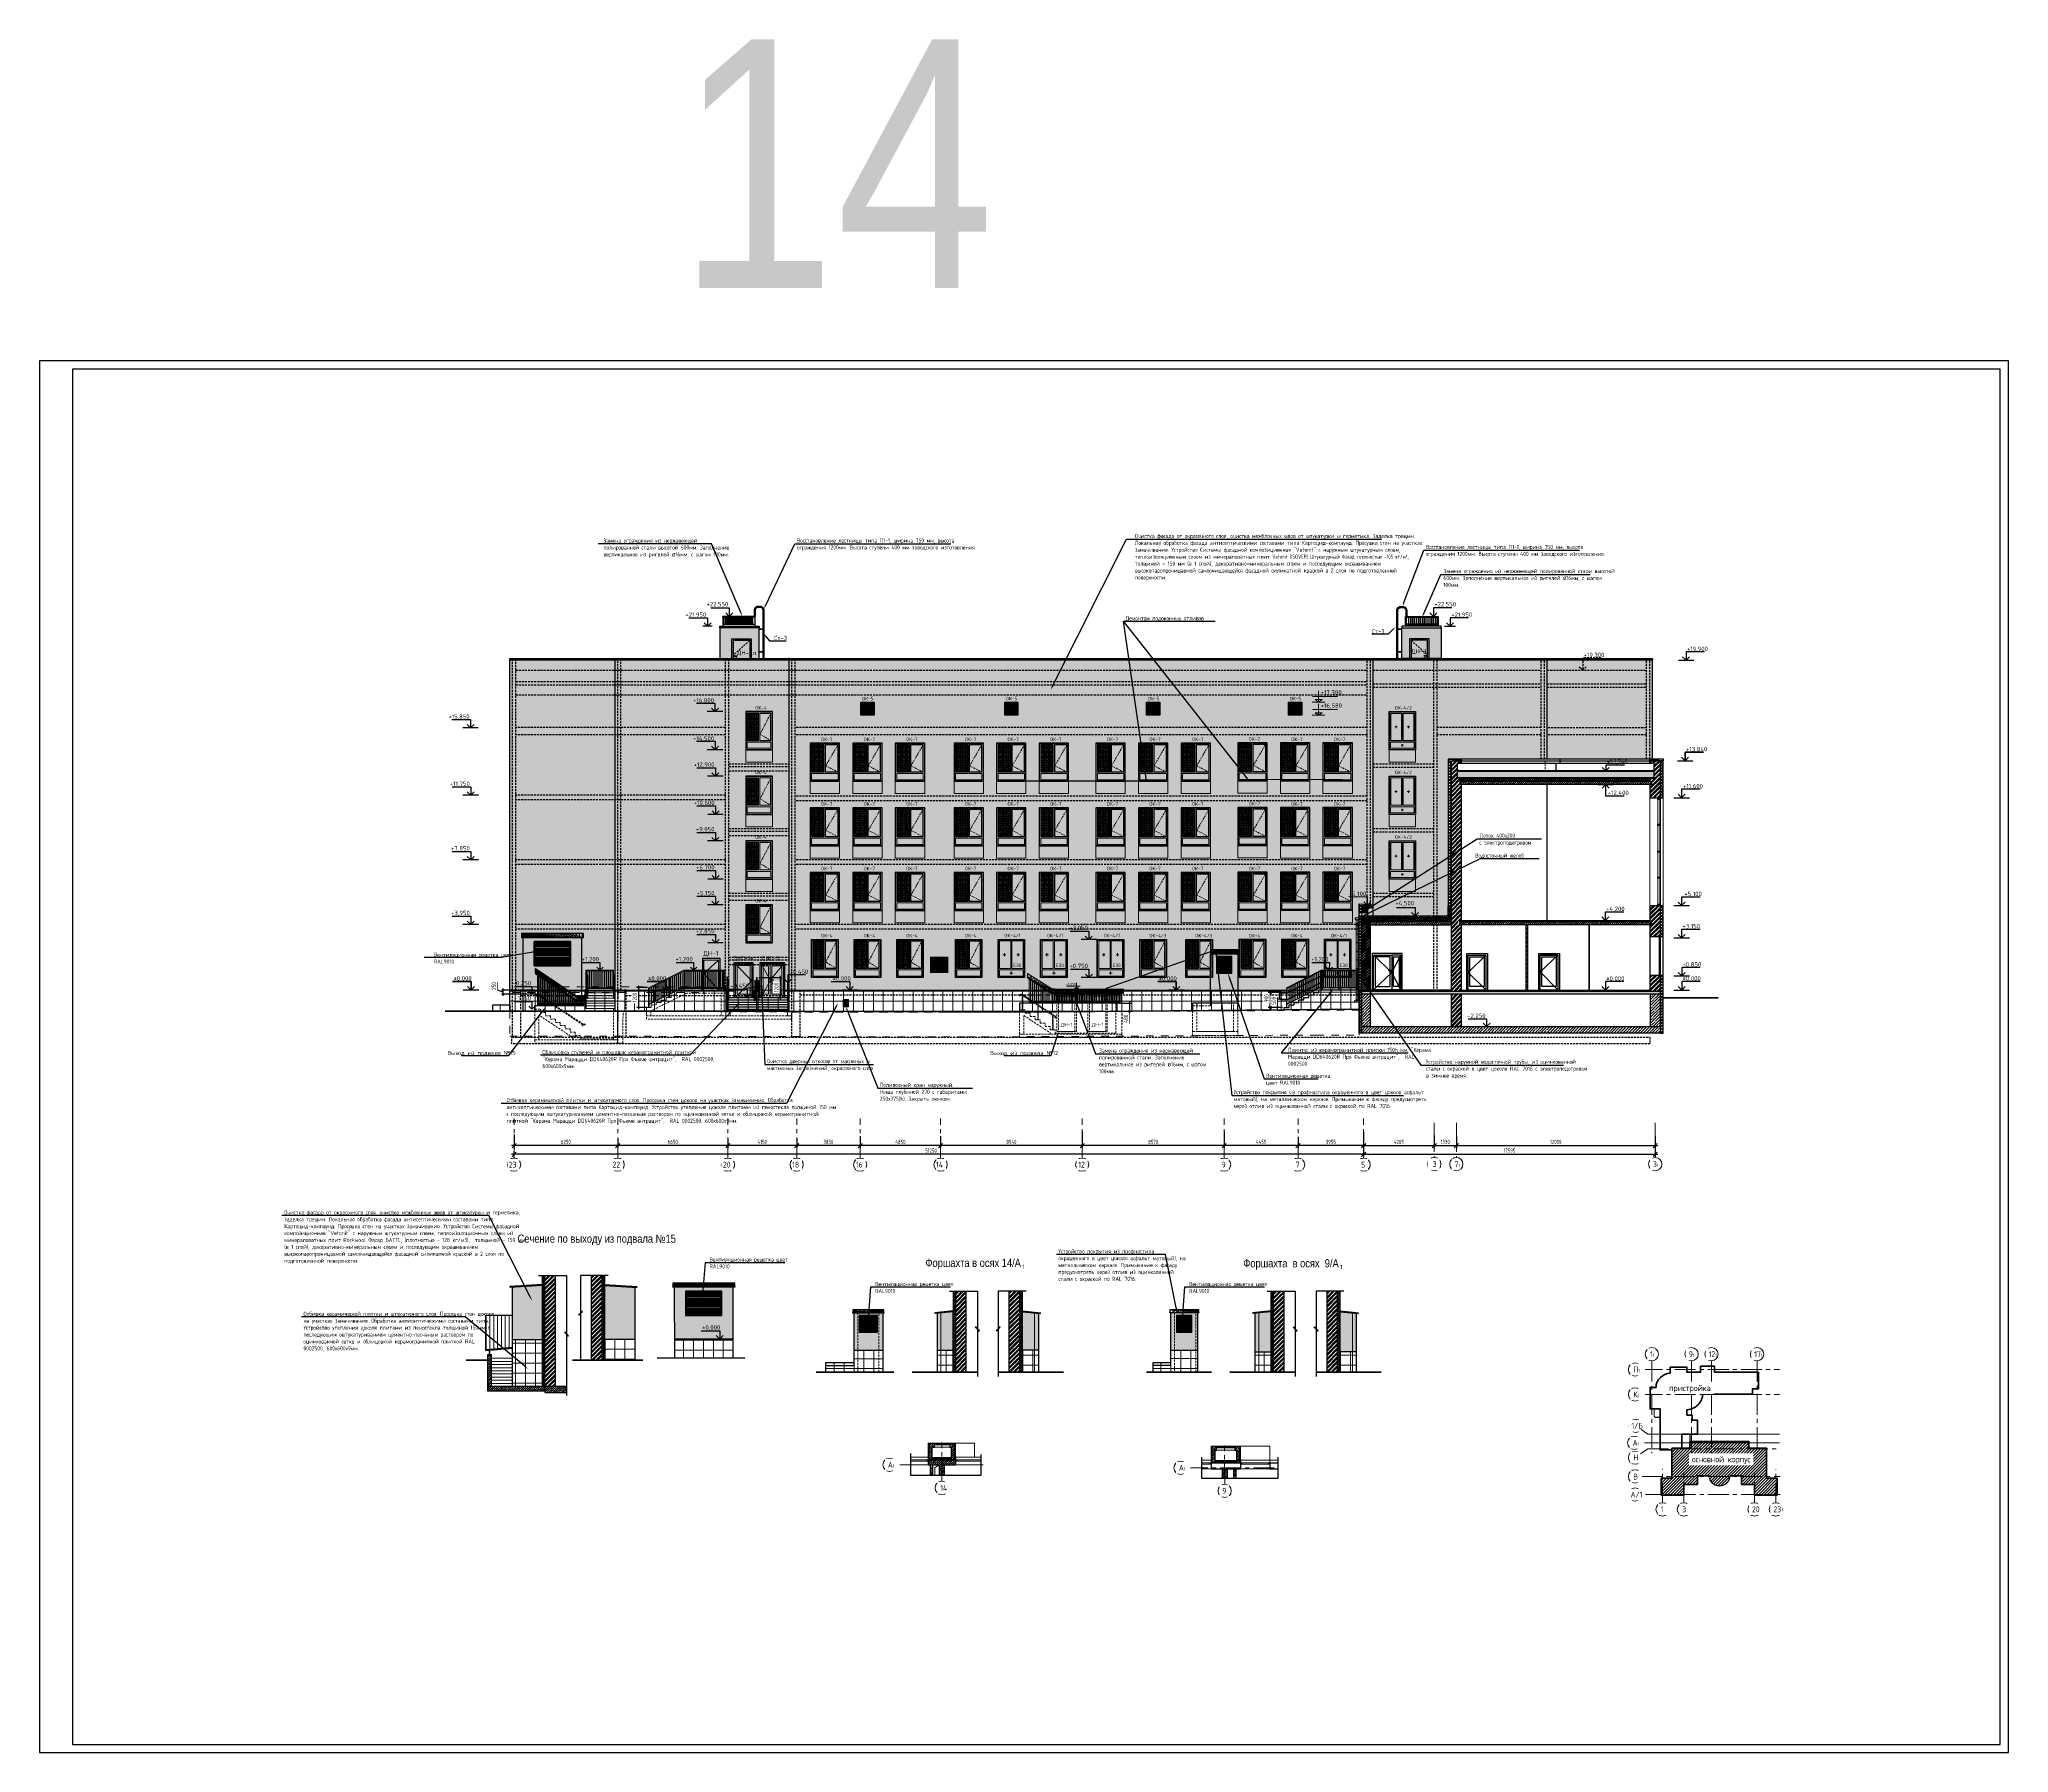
# Model space of a CAD drawing. Header units: millimetres. Extents: x -136099598 to 9192475, y 0 to 347021.
# Drawn here: x 229336 to 348136, y 242529 to 345927 of the extents above; entities that cross this region are included whole.
import ezdxf
from ezdxf import colors
from ezdxf.entities.mleader import LeaderData, LeaderLine
from ezdxf.math import Vec2, Vec3

# ---------------------------------------------------------------- set-up
doc = ezdxf.new("R2010")
doc.units = ezdxf.units.MM
doc.header["$MEASUREMENT"] = 0
for name, pattern in [('01_base$0$DASHED2', [0.375, 0.25, -0.125]), ('ADSK_Невидимые', [5, 3, -2]), ('ADSK_Скрыто', [6, 3, -3]), ('ADSK_Штрих_ш3 п1_5', [4.5, 3, -1.5]), ('ADSK_Штриховая_ш2 п1', [3, 2, -1]), ('CENTER', [2, 1.25, -0.25, 0.25, -0.25]), ('DASHED', [19.05, 12.7, -6.35])]:
    doc.linetypes.add(name, pattern=pattern)
doc.layers.get('0').update_dxf_attribs({"color": 250, "lineweight": 9})
doc.layers.get('Defpoints').update_dxf_attribs({"color": 8})
for name, color, linetype, lineweight, true_color in [('!_Окно_00_Штрих_Стекло', 7, 'Continuous', 0, 0x737373), ('RAL 000 80 00', 7, 'Continuous', 0, 0xb9b8b6), ('RAL 100 6030', 7, 'Continuous', 0, 0x989057), ('RAL 7016', 7, 'Continuous', 0, 0x383e42), ('RAL 90 10', 7, 'Continuous', 0, 0xf1ece1)]:
    doc.layers.add(name, color=color, linetype=linetype, lineweight=lineweight, true_color=true_color)
for name, color, linetype, lineweight in [('!_Цоколь', 7, 'Continuous', 0), ('24_Фасад_разрез_тонкая', 7, 'Continuous', 9), ('_0', 250, 'Continuous', 9), ('_Скрыто_', 7, 'ADSK_Скрыто', 9), ('_Фасад', 7, 'Continuous', 9), ('АР.РД_Выноски', 174, 'Continuous', 9), ('АР_Двери', 5, 'Continuous', 18), ('АР_Лестницы ограждение', 92, 'Continuous', 25), ('АР_Лестницы ограждения', 86, 'Continuous', 13), ('АР_МосжилНии_Стены', 202, 'Continuous', 30), ('АР_Навесной фасад', 5, 'Continuous', 5), ('АР_Оси', 193, 'Continuous', 9), ('АР_Оси размеры', 164, 'Continuous', 9), ('АР_Перегородки газоблок', 174, 'Continuous', 30), ('АР_Перегородки газоблок_Штрих', 174, 'Continuous', 5), ('АР_Сущ Несущая стена', 202, 'Continuous', 30), ('АР_тонкая линия', 250, 'Continuous', 0), ('АР_Утеплитель', 250, 'Continuous', 9), ('АР_Штриховка кирпич', 250, 'Continuous', 9), ('АР_Штриховка монолит', 250, 'Continuous', 9), ('Конструктив - Крыльца', 107, 'Continuous', 15), ('Контунр козырька', 250, 'ADSK_Штриховая_ш2 п1', 30), ('Маркировка ОКОН', 7, 'Continuous', 18), ('Общие ребра', 7, 'Continuous', 9), ('Ограждение', 250, 'Continuous', 9), ('Подвал', 250, 'ADSK_Штриховая_ш2 п1', 30), ('пунктир', 251, 'Continuous', 13), ('Рисунок', 6, 'Continuous', 35), ('СПДС_+АР_Стены', 250, 'Continuous', 20), ('СТЕНЫ кирпич ЛИДЕР', 250, 'Continuous', 15), ('Фасад_тонкие', 7, 'Continuous', 5), ('фасады', 7, 'Continuous', 9), ('Штриховка', 7, 'Continuous', 5), ('Штриховка в сечении', 7, 'Continuous', 18), ('Элементы узлов', 7, 'Continuous', 5)]:
    doc.layers.add(name, color=color, linetype=linetype, lineweight=lineweight)
for name, color, linetype in [('_RAMKA', 7, 'Continuous'), ('PDF _0', 7, 'Continuous'), ('PDF _PDF _0', 7, 'Continuous'), ('PDF _Текст', 7, 'Continuous')]:
    doc.layers.add(name, color=color, linetype=linetype)
doc.layers.add('АР-Выноски', color=5, linetype='Continuous', lineweight=5, plot=False)
doc.styles.add('Arial', font='ARIALN.TTF')
doc.styles.add('ICOCPEUR', font='isocpeur.ttf')
doc.styles.add('ISOCPEUR', font='isocpeur.ttf', dxfattribs={"width": 0.7})
doc.styles.add('PDF ISOCPEUR', font='isocpeur.ttf')
doc.styles.add('Архитектурный размер', font='isocpeur.ttf', dxfattribs={"width": 0.8, "oblique": 8})
doc.styles.add('ГОСТ 2.304', font='isocpeur.ttf', dxfattribs={"width": 0.7})
doc.dimstyles.new('R_100', dxfattribs={"dimtxt": 270, "dimasz": 120, "dimexe": 100, "dimexo": 100, "dimgap": 80, "dimtad": 1, "dimdec": 0, "dimrnd": 5, "dimzin": 0, "dimdsep": 46, "dimtxsty": 'ISOCPEUR', "dimblk": 'ARCHTICK', "dimcen": 100, "dimdle": 100, "dimclrd": 256, "dimclre": 256, "dimclrt": 256, "dimadec": 0, "dimazin": 0, "dimtfac": 2, "dimtdec": 0, "dimtofl": 0, "dimtmove": 1, "dimatfit": 3, "dimfxl": 1, "dimtvp": 3, "dimtfill": 1, "dimtolj": 1, "dimtzin": 0, "dimarcsym": 0})
doc.dimstyles.new('СПДС', dxfattribs={"dimscale": 100, "dimtxt": 2.5, "dimasz": 2.5, "dimexe": 1.5, "dimexo": 0, "dimgap": 1, "dimtad": 1, "dimdec": 0, "dimrnd": 1, "dimtxsty": 'ГОСТ 2.304', "dimblk": 'OBLIQUE', "dimcen": 2.5, "dimdle": 1.5, "dimadec": 0, "dimazin": 2, "dimtfac": 0.75, "dimtdec": 0, "dimtmove": 1, "dimatfit": 3, "dimfxl": 1, "dimtolj": 1, "dimarcsym": 1})
pattern_1 = [(45, (83629.78, 0.09), (-123.74369, 123.74369), []), (45, (83753.52, 0.09), (-123.74369, 123.74369), [218.75, -43.75, 0, -43.75])]
pattern_2 = [(90, (541247.05, -120), (-600, 1e-13), []), (180, (541247.05, -120), (-2e-13, -600), [])]
pattern_3 = [(45, (-14492.97, -21067.68), (-79.549513, 79.549513), []), (45, (-14439.94, -21067.68), (-79.549513, 79.549513), [])]
pattern_4 = [(90, (8364231953.52, 936317763.68), (-150, 0), []), (90, (8364232003.52, 936317813.68), (-150, 0), [])]
pattern_5 = [(45, (-692294.74, 343829.76), (-132.58252, 132.58252), []), (45, (-692206.35, 343829.76), (-132.58252, 132.58252), [])]
pattern_6 = [(45, (-717408.23, 302234.79), (-61.871843, 61.871843), []), (135, (-717408.23, 302234.79), (-61.871843, -61.871843), [])]

# ---------------------------------------------------------------- blocks, each defined once
blk = doc.blocks.new('_Oblique')
at = {"color": 0, "linetype": 'ByBlock', "lineweight": -2}
blk.add_line((-0.5, -0.5), (0.5, 0.5), dxfattribs=at)
blk = doc.blocks.new('*D236')
at = {"layer": 'Defpoints', "color": 0, "ltscale": 100, "transparency": 16777216}
for p in [(305268, 279687), (309223, 279988), (305268, 279164)]:
    blk.add_point(p, dxfattribs=at)
at = {"layer": 'АР_Оси размеры', "color": 0, "lineweight": -2, "ltscale": 100, "transparency": 16777216}
for p, q in [((305268, 279687), (305268, 279014)), ((309223, 279988), (309223, 279014)), ((309373, 279164), (305118, 279164))]:
    blk.add_line(p, q, dxfattribs=at)
at = {"layer": 'АР_Оси размеры', "color": 0, "lineweight": -2, "ltscale": 100, "transparency": 16777216, "xscale": 250, "yscale": 250, "zscale": 250, "rotation": 180}
blk.add_blockref('_Oblique', (305268, 279164), dxfattribs=at)
at = {"layer": 'АР_Оси размеры', "color": 0, "lineweight": -2, "ltscale": 100, "transparency": 16777216, "xscale": 250, "yscale": 250, "zscale": 250}
blk.add_blockref('_Oblique', (309223, 279164), dxfattribs=at)
at = {"layer": 'АР_Оси размеры', "color": 0, "ltscale": 100, "transparency": 16777216, "insert": (307246, 279389), "char_height": 250, "attachment_point": 5, "style": 'ГОСТ 2.304'}
blk.add_mtext('\\A1;3955', dxfattribs=at)
blk = doc.blocks.new('*D237')
at = {"layer": 'Defpoints', "color": 0, "ltscale": 100, "transparency": 16777216}
for p in [(300813, 280006), (305268, 279687), (300813, 279164)]:
    blk.add_point(p, dxfattribs=at)
at = {"layer": 'АР_Оси размеры', "color": 0, "lineweight": -2, "ltscale": 100, "transparency": 16777216}
for p, q in [((300813, 280006), (300813, 279014)), ((305268, 279687), (305268, 279014)), ((305418, 279164), (300663, 279164))]:
    blk.add_line(p, q, dxfattribs=at)
at = {"layer": 'АР_Оси размеры', "color": 0, "lineweight": -2, "ltscale": 100, "transparency": 16777216, "xscale": 250, "yscale": 250, "zscale": 250, "rotation": 180}
blk.add_blockref('_Oblique', (300813, 279164), dxfattribs=at)
at = {"layer": 'АР_Оси размеры', "color": 0, "lineweight": -2, "ltscale": 100, "transparency": 16777216, "xscale": 250, "yscale": 250, "zscale": 250}
blk.add_blockref('_Oblique', (305268, 279164), dxfattribs=at)
at = {"layer": 'АР_Оси размеры', "color": 0, "ltscale": 100, "transparency": 16777216, "insert": (303040, 279389), "char_height": 250, "attachment_point": 5, "style": 'ГОСТ 2.304'}
blk.add_mtext('\\A1;4455', dxfattribs=at)
blk = doc.blocks.new('*D238')
at = {"layer": 'Defpoints', "color": 0, "ltscale": 100, "transparency": 16777216}
for p in [(292243, 280006), (300813, 280006), (292243, 279164)]:
    blk.add_point(p, dxfattribs=at)
at = {"layer": 'АР_Оси размеры', "color": 0, "lineweight": -2, "ltscale": 100, "transparency": 16777216}
for p, q in [((292243, 280006), (292243, 279014)), ((300813, 280006), (300813, 279014)), ((300963, 279164), (292093, 279164))]:
    blk.add_line(p, q, dxfattribs=at)
at = {"layer": 'АР_Оси размеры', "color": 0, "lineweight": -2, "ltscale": 100, "transparency": 16777216, "xscale": 250, "yscale": 250, "zscale": 250, "rotation": 180}
blk.add_blockref('_Oblique', (292243, 279164), dxfattribs=at)
at = {"layer": 'АР_Оси размеры', "color": 0, "lineweight": -2, "ltscale": 100, "transparency": 16777216, "xscale": 250, "yscale": 250, "zscale": 250}
blk.add_blockref('_Oblique', (300813, 279164), dxfattribs=at)
at = {"layer": 'АР_Оси размеры', "color": 0, "ltscale": 100, "transparency": 16777216, "insert": (296528, 279389), "char_height": 250, "attachment_point": 5, "style": 'ГОСТ 2.304'}
blk.add_mtext('\\A1;8570', dxfattribs=at)
blk = doc.blocks.new('*D239')
at = {"layer": 'Defpoints', "color": 0, "ltscale": 100, "transparency": 16777216}
for p in [(283703, 279738), (292243, 280006), (283703, 279164)]:
    blk.add_point(p, dxfattribs=at)
at = {"layer": 'АР_Оси размеры', "color": 0, "lineweight": -2, "ltscale": 100, "transparency": 16777216}
for p, q in [((283703, 279738), (283703, 279014)), ((292243, 280006), (292243, 279014)), ((292393, 279164), (283553, 279164))]:
    blk.add_line(p, q, dxfattribs=at)
at = {"layer": 'АР_Оси размеры', "color": 0, "lineweight": -2, "ltscale": 100, "transparency": 16777216, "xscale": 250, "yscale": 250, "zscale": 250, "rotation": 180}
blk.add_blockref('_Oblique', (283703, 279164), dxfattribs=at)
at = {"layer": 'АР_Оси размеры', "color": 0, "lineweight": -2, "ltscale": 100, "transparency": 16777216, "xscale": 250, "yscale": 250, "zscale": 250}
blk.add_blockref('_Oblique', (292243, 279164), dxfattribs=at)
at = {"layer": 'АР_Оси размеры', "color": 0, "ltscale": 100, "transparency": 16777216, "insert": (287973, 279389), "char_height": 250, "attachment_point": 5, "style": 'ГОСТ 2.304'}
blk.add_mtext('\\A1;8540', dxfattribs=at)
blk = doc.blocks.new('*D240')
at = {"layer": 'Defpoints', "color": 0, "ltscale": 100, "transparency": 16777216}
for p in [(275023, 279586), (278853, 279738), (275023, 279164)]:
    blk.add_point(p, dxfattribs=at)
at = {"layer": 'АР_Оси размеры', "color": 0, "lineweight": -2, "ltscale": 100, "transparency": 16777216}
for p, q in [((275023, 279586), (275023, 279014)), ((278853, 279738), (278853, 279014)), ((279003, 279164), (274873, 279164))]:
    blk.add_line(p, q, dxfattribs=at)
at = {"layer": 'АР_Оси размеры', "color": 0, "lineweight": -2, "ltscale": 100, "transparency": 16777216, "xscale": 250, "yscale": 250, "zscale": 250, "rotation": 180}
blk.add_blockref('_Oblique', (275023, 279164), dxfattribs=at)
at = {"layer": 'АР_Оси размеры', "color": 0, "lineweight": -2, "ltscale": 100, "transparency": 16777216, "xscale": 250, "yscale": 250, "zscale": 250}
blk.add_blockref('_Oblique', (278853, 279164), dxfattribs=at)
at = {"layer": 'АР_Оси размеры', "color": 0, "ltscale": 100, "transparency": 16777216, "insert": (276938, 279389), "char_height": 250, "attachment_point": 5, "style": 'ГОСТ 2.304'}
blk.add_mtext('\\A1;3830', dxfattribs=at)
blk = doc.blocks.new('*D241')
at = {"layer": 'Defpoints', "color": 0, "ltscale": 100, "transparency": 16777216}
for p in [(270873, 279586), (275023, 279586), (270873, 279164)]:
    blk.add_point(p, dxfattribs=at)
at = {"layer": 'АР_Оси размеры', "color": 0, "lineweight": -2, "ltscale": 100, "transparency": 16777216}
for p, q in [((270873, 279586), (270873, 279014)), ((275023, 279586), (275023, 279014)), ((275173, 279164), (270723, 279164))]:
    blk.add_line(p, q, dxfattribs=at)
at = {"layer": 'АР_Оси размеры', "color": 0, "lineweight": -2, "ltscale": 100, "transparency": 16777216, "xscale": 250, "yscale": 250, "zscale": 250, "rotation": 180}
blk.add_blockref('_Oblique', (270873, 279164), dxfattribs=at)
at = {"layer": 'АР_Оси размеры', "color": 0, "lineweight": -2, "ltscale": 100, "transparency": 16777216, "xscale": 250, "yscale": 250, "zscale": 250}
blk.add_blockref('_Oblique', (275023, 279164), dxfattribs=at)
at = {"layer": 'АР_Оси размеры', "color": 0, "ltscale": 100, "transparency": 16777216, "insert": (272948, 279389), "char_height": 250, "attachment_point": 5, "style": 'ГОСТ 2.304'}
blk.add_mtext('\\A1;4150', dxfattribs=at)
blk = doc.blocks.new('*D242')
at = {"layer": 'Defpoints', "color": 0, "ltscale": 100, "transparency": 16777216}
for p in [(264223, 279586), (270873, 279586), (264223, 279164)]:
    blk.add_point(p, dxfattribs=at)
at = {"layer": 'АР_Оси размеры', "color": 0, "lineweight": -2, "ltscale": 100, "transparency": 16777216}
for p, q in [((264223, 279586), (264223, 279014)), ((270873, 279586), (270873, 279014)), ((271023, 279164), (264073, 279164))]:
    blk.add_line(p, q, dxfattribs=at)
at = {"layer": 'АР_Оси размеры', "color": 0, "lineweight": -2, "ltscale": 100, "transparency": 16777216, "xscale": 250, "yscale": 250, "zscale": 250, "rotation": 180}
blk.add_blockref('_Oblique', (264223, 279164), dxfattribs=at)
at = {"layer": 'АР_Оси размеры', "color": 0, "lineweight": -2, "ltscale": 100, "transparency": 16777216, "xscale": 250, "yscale": 250, "zscale": 250}
blk.add_blockref('_Oblique', (270873, 279164), dxfattribs=at)
at = {"layer": 'АР_Оси размеры', "color": 0, "ltscale": 100, "transparency": 16777216, "insert": (267548, 279389), "char_height": 250, "attachment_point": 5, "style": 'ГОСТ 2.304'}
blk.add_mtext('\\A1;6650', dxfattribs=at)
blk = doc.blocks.new('*D243')
at = {"layer": 'Defpoints', "color": 0, "ltscale": 100, "transparency": 16777216}
for p in [(257973, 279825), (264223, 279586), (257973, 279164)]:
    blk.add_point(p, dxfattribs=at)
at = {"layer": 'АР_Оси размеры', "color": 0, "lineweight": -2, "ltscale": 100, "transparency": 16777216}
for p, q in [((257973, 279825), (257973, 279014)), ((264223, 279586), (264223, 279014)), ((264373, 279164), (257823, 279164))]:
    blk.add_line(p, q, dxfattribs=at)
at = {"layer": 'АР_Оси размеры', "color": 0, "lineweight": -2, "ltscale": 100, "transparency": 16777216, "xscale": 250, "yscale": 250, "zscale": 250, "rotation": 180}
blk.add_blockref('_Oblique', (257973, 279164), dxfattribs=at)
at = {"layer": 'АР_Оси размеры', "color": 0, "lineweight": -2, "ltscale": 100, "transparency": 16777216, "xscale": 250, "yscale": 250, "zscale": 250}
blk.add_blockref('_Oblique', (264223, 279164), dxfattribs=at)
at = {"layer": 'АР_Оси размеры', "color": 0, "ltscale": 100, "transparency": 16777216, "insert": (261098, 279389), "char_height": 250, "attachment_point": 5, "style": 'ГОСТ 2.304'}
blk.add_mtext('\\A1;6250', dxfattribs=at)
blk = doc.blocks.new('*D235')
at = {"layer": 'Defpoints', "color": 0, "ltscale": 100, "transparency": 16777216}
for p in [(278853, 279738), (283703, 279738), (278853, 279164)]:
    blk.add_point(p, dxfattribs=at)
at = {"layer": 'АР_Оси размеры', "color": 0, "lineweight": -2, "ltscale": 100, "transparency": 16777216}
for p, q in [((278853, 279738), (278853, 279014)), ((283703, 279738), (283703, 279014)), ((283853, 279164), (278703, 279164))]:
    blk.add_line(p, q, dxfattribs=at)
at = {"layer": 'АР_Оси размеры', "color": 0, "lineweight": -2, "ltscale": 100, "transparency": 16777216, "xscale": 250, "yscale": 250, "zscale": 250, "rotation": 180}
blk.add_blockref('_Oblique', (278853, 279164), dxfattribs=at)
at = {"layer": 'АР_Оси размеры', "color": 0, "lineweight": -2, "ltscale": 100, "transparency": 16777216, "xscale": 250, "yscale": 250, "zscale": 250}
blk.add_blockref('_Oblique', (283703, 279164), dxfattribs=at)
at = {"layer": 'АР_Оси размеры', "color": 0, "ltscale": 100, "transparency": 16777216, "insert": (281278, 279389), "char_height": 250, "attachment_point": 5, "style": 'ГОСТ 2.304'}
blk.add_mtext('\\A1;4850', dxfattribs=at)
blk = doc.blocks.new('*D234')
at = {"layer": 'Defpoints', "color": 0, "ltscale": 100, "transparency": 16777216}
for p in [(257973, 278640), (257973, 278411), (309223, 278982)]:
    blk.add_point(p, dxfattribs=at)
at = {"layer": 'АР_Оси размеры', "color": 0, "lineweight": -2, "ltscale": 100, "transparency": 16777216}
for p, q in [((309373, 278640), (257823, 278640)), ((257973, 278411), (257973, 278790)), ((309223, 278982), (309223, 278490))]:
    blk.add_line(p, q, dxfattribs=at)
at = {"layer": 'АР_Оси размеры', "color": 0, "lineweight": -2, "ltscale": 100, "transparency": 16777216, "xscale": 250, "yscale": 250, "zscale": 250, "rotation": 180}
blk.add_blockref('_Oblique', (257973, 278640), dxfattribs=at)
at = {"layer": 'АР_Оси размеры', "color": 0, "lineweight": -2, "ltscale": 100, "transparency": 16777216, "xscale": 250, "yscale": 250, "zscale": 250}
blk.add_blockref('_Oblique', (309223, 278640), dxfattribs=at)
at = {"layer": 'АР_Оси размеры', "color": 0, "ltscale": 100, "transparency": 16777216, "insert": (283130, 278865), "char_height": 250, "attachment_point": 5, "style": 'ГОСТ 2.304'}
blk.add_mtext('\\A1;51250', dxfattribs=at)
blk = doc.blocks.new('A$Cbac6e4b7')
at = {"layer": 'RAL 100 6030'}
h = blk.add_hatch(color=256, dxfattribs=at)
h.dxf.hatch_style = 1
h.paths.add_polyline_path([(1602, 748), (0, 748), (0, 0), (1602, 0)])
at = {"layer": 'СТЕНЫ кирпич ЛИДЕР', "ltscale": 100}
blk.add_lwpolyline([(0, 748), (1602, 748), (1602, 0), (0, 0)], close=True, dxfattribs=at)
blk = doc.blocks.new('*D311')
at = {"layer": 'Defpoints', "color": 0, "ltscale": 100, "transparency": 16777216}
for p in [(309223, 279604), (313488, 279772), (313488, 279164)]:
    blk.add_point(p, dxfattribs=at)
at = {"layer": 'АР_Оси размеры', "color": 0, "lineweight": -2, "ltscale": 100, "transparency": 16777216}
for p, q in [((309223, 279604), (309223, 279014)), ((313488, 279772), (313488, 279014)), ((309073, 279164), (313638, 279164))]:
    blk.add_line(p, q, dxfattribs=at)
at = {"layer": 'АР_Оси размеры', "color": 0, "lineweight": -2, "ltscale": 100, "transparency": 16777216, "xscale": 250, "yscale": 250, "zscale": 250, "rotation": 180}
blk.add_blockref('_Oblique', (309223, 279164), dxfattribs=at)
at = {"layer": 'АР_Оси размеры', "color": 0, "lineweight": -2, "ltscale": 100, "transparency": 16777216, "xscale": 250, "yscale": 250, "zscale": 250}
blk.add_blockref('_Oblique', (313488, 279164), dxfattribs=at)
at = {"layer": 'АР_Оси размеры', "color": 0, "ltscale": 100, "transparency": 16777216, "insert": (311356, 279389), "char_height": 250, "attachment_point": 5, "style": 'ГОСТ 2.304'}
blk.add_mtext('\\A1;4265', dxfattribs=at)
blk = doc.blocks.new('*D312')
at = {"layer": 'Defpoints', "color": 0, "ltscale": 100, "transparency": 16777216}
for p in [(313488, 279488), (314818, 279488), (314818, 279164)]:
    blk.add_point(p, dxfattribs=at)
at = {"layer": 'АР_Оси размеры', "color": 0, "lineweight": -2, "ltscale": 100, "transparency": 16777216}
for p, q in [((313488, 279488), (313488, 279014)), ((314818, 279488), (314818, 279014)), ((313338, 279164), (314968, 279164))]:
    blk.add_line(p, q, dxfattribs=at)
at = {"layer": 'АР_Оси размеры', "color": 0, "lineweight": -2, "ltscale": 100, "transparency": 16777216, "xscale": 250, "yscale": 250, "zscale": 250, "rotation": 180}
blk.add_blockref('_Oblique', (313488, 279164), dxfattribs=at)
at = {"layer": 'АР_Оси размеры', "color": 0, "lineweight": -2, "ltscale": 100, "transparency": 16777216, "xscale": 250, "yscale": 250, "zscale": 250}
blk.add_blockref('_Oblique', (314818, 279164), dxfattribs=at)
at = {"layer": 'АР_Оси размеры', "color": 0, "ltscale": 100, "transparency": 16777216, "insert": (314153, 279389), "char_height": 250, "attachment_point": 5, "style": 'ГОСТ 2.304'}
blk.add_mtext('\\A1;1330', dxfattribs=at)
blk = doc.blocks.new('*D313')
at = {"layer": 'Defpoints', "color": 0, "ltscale": 100, "transparency": 16777216}
for p in [(314818, 279708), (326818, 279708), (326818, 279164)]:
    blk.add_point(p, dxfattribs=at)
at = {"layer": 'АР_Оси размеры', "color": 0, "lineweight": -2, "ltscale": 100, "transparency": 16777216}
for p, q in [((314818, 279708), (314818, 279014)), ((326818, 279708), (326818, 279014)), ((314668, 279164), (326968, 279164))]:
    blk.add_line(p, q, dxfattribs=at)
at = {"layer": 'АР_Оси размеры', "color": 0, "lineweight": -2, "ltscale": 100, "transparency": 16777216, "xscale": 250, "yscale": 250, "zscale": 250, "rotation": 180}
blk.add_blockref('_Oblique', (314818, 279164), dxfattribs=at)
at = {"layer": 'АР_Оси размеры', "color": 0, "lineweight": -2, "ltscale": 100, "transparency": 16777216, "xscale": 250, "yscale": 250, "zscale": 250}
blk.add_blockref('_Oblique', (326818, 279164), dxfattribs=at)
at = {"layer": 'АР_Оси размеры', "color": 0, "ltscale": 100, "transparency": 16777216, "insert": (320818, 279389), "char_height": 250, "attachment_point": 5, "style": 'ГОСТ 2.304'}
blk.add_mtext('\\A1;12000', dxfattribs=at)
blk = doc.blocks.new('A$Cbb492947')
at = {"layer": '!_Окно_00_Штрих_Стекло'}
h = blk.add_hatch(color=256, dxfattribs=at)
h.dxf.hatch_style = 1
h.set_gradient(color1=(70, 92, 124), color2=(219, 225, 235), name='CURVED')
h.paths.add_polyline_path([(1493, 89), (1493, 2213), (90, 2212), (90, 88)])
at = {"layer": 'PDF _PDF _0', "lineweight": 0, "true_color": 0x636466}
h = blk.add_hatch(dxfattribs=at)
h.set_pattern_fill('ANSI37', color=251, scale=600, angle=135)
h.paths.add_polyline_path([(746, 564), (746, 2197), (105, 2196), (105, 563)])
at = {"layer": 'RAL 7016'}
h = blk.add_hatch(color=256, dxfattribs=at)
h.dxf.hatch_style = 1
h.paths.add_polyline_path([(1602, 2301), (0, 2301), (0, 0), (1602, 0)])
h.paths.add_polyline_path([(852, 2196), (1493, 2196), (1493, 564), (852, 563)], flags=16)
h.paths.add_polyline_path([(746, 2196), (746, 564), (105, 563), (105, 2196)], flags=16)
h.paths.add_polyline_path([(1512, 459), (1512, 88), (90, 88), (90, 459)], flags=16)
at = {"layer": 'PDF _0', "linetype": 'ADSK_Штриховая_ш2 п1', "lineweight": 0, "ltscale": 50}
for points in [[(766, 552), (427, 2213), (89, 548), (746, 935), (89, 2213)], [(856, 548), (1114, 548), (1513, 548), (856, 935), (1513, 2213)]]:
    blk.add_lwpolyline(points, dxfattribs=at)
at = {"layer": 'PDF _PDF _0', "lineweight": 0}
for points in [[(0, 0), (1602, 0), (1602, 2301), (0, 2301)], [(20, 20), (1582, 20), (1582, 2281), (20, 2281)], [(89, 548), (766, 548), (766, 2213), (89, 2213)], [(105, 563), (746, 564), (746, 2196), (105, 2196)], [(1513, 548), (836, 548), (836, 2213), (1513, 2213)], [(852, 563), (1493, 564), (1493, 2196), (852, 2196)], [(1512, 88), (90, 88), (90, 459), (1512, 459)]]:
    blk.add_lwpolyline(points, close=True, dxfattribs=at)
at = {"layer": 'PDF _Текст', "lineweight": 0, "insert": (574, 2429), "char_height": 210, "attachment_point": 7, "style": 'PDF ISOCPEUR'}
blk.add_mtext('ОК-4', dxfattribs=at)
blk = doc.blocks.new('*D335')
at = {"layer": 'Defpoints', "color": 0, "ltscale": 100, "transparency": 16777216}
for p in [(309223, 278982), (326818, 278982), (326818, 278640)]:
    blk.add_point(p, dxfattribs=at)
at = {"layer": 'АР_Оси размеры', "color": 0, "lineweight": -2, "ltscale": 100, "transparency": 16777216}
for p, q in [((309073, 278640), (326968, 278640)), ((309223, 278982), (309223, 278490)), ((326818, 278982), (326818, 278490))]:
    blk.add_line(p, q, dxfattribs=at)
at = {"layer": 'АР_Оси размеры', "color": 0, "lineweight": -2, "ltscale": 100, "transparency": 16777216, "xscale": 250, "yscale": 250, "zscale": 250, "rotation": 180}
blk.add_blockref('_Oblique', (309223, 278640), dxfattribs=at)
at = {"layer": 'АР_Оси размеры', "color": 0, "lineweight": -2, "ltscale": 100, "transparency": 16777216, "xscale": 250, "yscale": 250, "zscale": 250}
blk.add_blockref('_Oblique', (326818, 278640), dxfattribs=at)
at = {"layer": 'АР_Оси размеры', "color": 0, "ltscale": 100, "transparency": 16777216, "insert": (318021, 278865), "char_height": 250, "attachment_point": 5, "style": 'ГОСТ 2.304'}
blk.add_mtext('\\A1;17595', dxfattribs=at)
blk = doc.blocks.new('A$Cf9336076')
at = {"layer": 'Общие ребра'}
for points in [[(-110, 0), (-100, -4), (-100, -4)], [(110, 0), (100, -4), (100, -4)], [(-109, -1), (-101, -5), (-101, -5)], [(109, -1), (101, -5), (101, -5)]]:
    blk.add_lwpolyline(points, dxfattribs=at)
for radius, start, end in [(110, 180, 0), (109, 180.77597, 359.22403)]:
    blk.add_arc((0, 0), radius, start, end, dxfattribs=at)
blk = doc.blocks.new('A$C293cb49a')
at = {"layer": 'Элементы узлов', "true_color": 0x383e42}
h = blk.add_hatch(color=250, dxfattribs=at)
edge = h.paths.add_edge_path()
edge.add_line((103, 3209), (103, 175))
edge.add_line((103, 175), (0, 116))
edge.add_line((0, 116), (0, 0))
edge.add_line((0, 0), (173, 104))
edge.add_arc((103, 175), 100, 315, 360)
edge.add_line((203, 175), (203, 3209))
edge.add_line((203, 3209), (203, 3653))
edge.add_line((203, 3653), (203, 4765))
edge.add_line((203, 4765), (217, 4853))
edge.add_line((217, 4853), (88, 4853))
edge.add_line((88, 4853), (103, 4765))
edge.add_line((103, 4765), (103, 3653))
edge.add_line((103, 3653), (103, 3209))
at = {"layer": 'фасады', "ltscale": 100, "elevation": 0}
for points in [[(217, 4853), (88, 4853)], [(88, 4853), (103, 4765)], [(103, 4765), (103, 175)], [(203, 4765), (103, 4765)], [(217, 4853), (203, 4765)], [(217, 4853), (203, 4765)], [(203, 4765), (203, 175)], [(203, 4745), (103, 4745)], [(203, 4661), (103, 4661)], [(203, 4641), (103, 4641)], [(203, 4141), (103, 4141)], [(203, 4121), (103, 4121)], [(203, 3621), (103, 3621)], [(203, 3601), (103, 3601)], [(203, 3101), (103, 3101)], [(203, 3081), (103, 3081)], [(203, 2581), (103, 2581)], [(203, 2561), (103, 2561)], [(203, 2061), (103, 2061)], [(203, 2041), (103, 2041)], [(203, 1541), (103, 1541)], [(203, 1521), (103, 1521)], [(203, 1021), (103, 1021)], [(203, 1001), (103, 1001)], [(203, 501), (103, 501)], [(203, 481), (103, 481)]]:
    blk.add_lwpolyline(points, dxfattribs=at)
at = {"layer": 'фасады', "ltscale": 100}
for points in [[(103, 175), (0, 116)], [(0, 0), (0, 116)], [(173, 104), (0, 0)], [(103, 175), (203, 175)], [(103, 175), (173, 104)]]:
    blk.add_lwpolyline(points, dxfattribs=at)
blk.add_arc((103, 175), 100, 315, 0, dxfattribs=at)
blk = doc.blocks.new('A$C0b16c881')
at = {"layer": 'Ограждение', "ltscale": 50}
for p, q in [((-131, 1728), (-132, 1725)), ((-132, 1725), (-132, 1721)), ((-132, 521), (-132, 1721)), ((-132, 1383), (-131, 1387)), ((-130, 1731), (-131, 1728)), ((-131, 1387), (-130, 1390)), ((-128, 1734), (-130, 1731)), ((-130, 1390), (-128, 1393)), ((-125, 1737), (-128, 1734)), ((-128, 1393), (-125, 1395)), ((-122, 1739), (-125, 1737)), ((-125, 1395), (-122, 1397)), ((-119, 1740), (-122, 1739)), ((-122, 1397), (-119, 1399)), ((-116, 1741), (-119, 1740)), ((-119, 1399), (-116, 1400)), ((-112, 1741), (-116, 1741)), ((-116, 1400), (-112, 1400)), ((-109, 1741), (-112, 1741)), ((-112, 1400), (-109, 1400)), ((-106, 1740), (-109, 1741)), ((-109, 1400), (-106, 1399)), ((-102, 1739), (-106, 1740)), ((-106, 1399), (-102, 1397)), ((-100, 1737), (-102, 1739)), ((-102, 1397), (-100, 1395)), ((-97, 1734), (-100, 1737)), ((-100, 1395), (-97, 1393)), ((-95, 1731), (-97, 1734)), ((-97, 1393), (-95, 1390)), ((-94, 1728), (-95, 1731)), ((-95, 1390), (-94, 1387)), ((-93, 1725), (-94, 1728)), ((-94, 1387), (-93, 1383)), ((-92, 1721), (-93, 1725)), ((-93, 1383), (-92, 1380)), ((-92, 1380), (-92, 1721)), ((-92, 1690), (-91, 1690)), ((-92, 1680), (-89, 1679)), ((-92, 562), (-92, 1605)), ((-92, 1537), (-91, 1536)), ((-92, 1526), (-89, 1525)), ((-92, 1380), (-92, 1379)), ((-92, 1379), (-92, 1377)), ((-92, 1377), (-92, 1373)), ((-92, 1373), (-92, 1369)), ((-92, 1369), (-92, 1362)), ((-92, 1362), (-92, 1355)), ((-92, 1355), (-92, 1346)), ((-92, 1346), (-92, 1337)), ((-92, 1337), (-92, 1326)), ((-92, 1326), (-92, 1315)), ((-92, 1315), (-92, 1303)), ((-92, 1312), (-91, 1311)), ((-92, 1303), (-92, 1290)), ((-92, 1301), (-89, 1300)), ((-92, 1290), (-92, 1277)), ((-92, 1277), (-92, 1263)), ((-92, 1263), (-92, 1257)), ((-91, 1690), (-87, 1688)), ((-91, 1536), (-87, 1535)), ((-91, 1311), (-87, 1310)), ((-89, 1679), (-83, 1678)), ((-89, 1525), (-83, 1525)), ((-89, 1300), (-83, 1299)), ((-87, 1688), (-82, 1688)), ((-87, 1535), (-82, 1535)), ((-87, 1310), (-82, 1309)), ((-83, 1678), (-32, 1678)), ((-83, 1525), (-32, 1525)), ((-83, 1299), (-32, 1299)), ((-82, 1688), (-32, 1688)), ((-82, 1535), (-32, 1535)), ((-82, 1309), (-32, 1309)), ((-31, 1891), (-32, 1888)), ((-32, 1888), (-32, 1884)), ((-32, 1198), (-32, 1884)), ((8, 1198), (-32, 1198)), ((-30, 1894), (-31, 1891)), ((-28, 1897), (-30, 1894)), ((-25, 1900), (-28, 1897)), ((-22, 1902), (-25, 1900)), ((-25, 1198), (-25, 0)), ((-19, 1903), (-22, 1902)), ((-16, 1904), (-19, 1903)), ((-12, 1904), (-16, 1904)), ((-9, 1904), (-12, 1904)), ((-6, 1903), (-9, 1904)), ((-2, 1902), (-6, 1903)), ((0, 1900), (-2, 1902)), ((3, 1897), (0, 1900)), ((0, 1198), (0, 0)), ((5, 1894), (3, 1897)), ((6, 1891), (5, 1894)), ((7, 1888), (6, 1891)), ((7, 1886), (7, 1888)), ((8, 1198), (7, 1886)), ((57, 1688), (7, 1688)), ((58, 1678), (7, 1678)), ((57, 1535), (7, 1535)), ((58, 1525), (7, 1525)), ((57, 1309), (7, 1309)), ((58, 1299), (7, 1299)), ((62, 1688), (57, 1688)), ((62, 1535), (57, 1535)), ((62, 1310), (57, 1309)), ((63, 1679), (58, 1678)), ((63, 1525), (58, 1525)), ((63, 1300), (58, 1299)), ((66, 1690), (62, 1688)), ((66, 1536), (62, 1535)), ((66, 1311), (62, 1310)), ((67, 1680), (63, 1679)), ((67, 1526), (63, 1525)), ((67, 1301), (63, 1300)), ((67, 1690), (66, 1690)), ((67, 1537), (66, 1536)), ((67, 1312), (66, 1311)), ((67, 1721), (68, 1725)), ((67, 1380), (67, 1721)), ((67, 547), (67, 1605)), ((68, 1383), (67, 1380)), ((67, 1380), (67, 1379)), ((67, 1379), (67, 1377)), ((67, 1377), (67, 1373)), ((67, 1373), (67, 1369)), ((67, 1369), (67, 1362)), ((67, 1362), (67, 1355)), ((67, 1355), (67, 1346)), ((67, 1346), (67, 1337)), ((67, 1337), (67, 1326)), ((67, 1326), (67, 1315)), ((67, 1315), (67, 1303)), ((67, 1303), (67, 1290)), ((67, 1290), (67, 1277)), ((67, 1277), (67, 1263)), ((67, 1263), (67, 1257)), ((68, 1725), (69, 1728)), ((69, 1387), (68, 1383)), ((69, 1728), (70, 1731)), ((70, 1390), (69, 1387)), ((70, 1731), (72, 1734)), ((72, 1393), (70, 1390)), ((72, 1734), (75, 1737)), ((75, 1395), (72, 1393)), ((75, 1737), (77, 1739)), ((77, 1397), (75, 1395)), ((77, 1739), (81, 1740)), ((81, 1399), (77, 1397)), ((81, 1740), (84, 1741)), ((84, 1400), (81, 1399)), ((84, 1741), (87, 1741)), ((87, 1400), (84, 1400)), ((87, 1741), (91, 1741)), ((91, 1400), (87, 1400)), ((91, 1741), (94, 1740)), ((94, 1399), (91, 1400)), ((94, 1740), (97, 1739)), ((97, 1397), (94, 1399)), ((97, 1739), (100, 1737)), ((100, 1395), (97, 1397)), ((100, 1737), (103, 1734)), ((103, 1393), (100, 1395)), ((103, 1734), (105, 1731)), ((105, 1390), (103, 1393)), ((105, 1731), (106, 1728)), ((106, 1387), (105, 1390)), ((106, 1728), (107, 1725)), ((107, 1383), (106, 1387)), ((107, 1725), (107, 1721)), ((107, 521), (107, 1721)), ((-132, 1019), (-131, 1022)), ((-132, 1021), (-132, 1017)), ((-132, 1004), (-132, 998)), ((-132, 998), (-132, 990)), ((-132, 521), (-132, 517)), ((-132, 517), (-131, 514)), ((-131, 1022), (-130, 1025)), ((-131, 514), (-130, 511)), ((-130, 1025), (-128, 1028)), ((-130, 511), (-128, 508)), ((-128, 1028), (-125, 1031)), ((-128, 508), (-125, 505)), ((-125, 1031), (-122, 1033)), ((-125, 505), (-122, 503)), ((-122, 1033), (-119, 1034)), ((-122, 503), (-119, 502)), ((-119, 1034), (-116, 1035)), ((-119, 502), (-116, 501)), ((-116, 1035), (-112, 1035)), ((-116, 501), (-112, 501)), ((-112, 1035), (-109, 1035)), ((-112, 501), (-109, 501)), ((-109, 1035), (-106, 1034)), ((-109, 501), (-106, 502)), ((-106, 1034), (-102, 1033)), ((-106, 502), (-102, 503)), ((-102, 1033), (-100, 1031)), ((-102, 503), (-100, 505)), ((-100, 1031), (-97, 1028)), ((-100, 505), (-97, 508)), ((-97, 1028), (-95, 1025)), ((-97, 508), (-95, 511)), ((-95, 1025), (-94, 1022)), ((-95, 511), (-94, 514)), ((-94, 1022), (-93, 1019)), ((-94, 514), (-93, 517)), ((-93, 1017), (-92, 1021)), ((-93, 517), (-92, 521)), ((-92, 1122), (-92, 1097)), ((-92, 1097), (-92, 1088)), ((-92, 1088), (-92, 1077)), ((-92, 1077), (-92, 1066)), ((-92, 1066), (-92, 1054)), ((-92, 1062), (-91, 1062)), ((-92, 1045), (-92, 1055)), ((-92, 1054), (-92, 1041)), ((-92, 1052), (-89, 1051)), ((-92, 1038), (-92, 1046)), ((-92, 1037), (-92, 1045)), ((-92, 1041), (-92, 1028)), ((-92, 1032), (-92, 1038)), ((-92, 1036), (-92, 1022)), ((-92, 1027), (-92, 1032)), ((-92, 1024), (-92, 1027)), ((-92, 1021), (-92, 1024)), ((-92, 1021), (-92, 1021)), ((-92, 1009), (-92, 1004)), ((-92, 1004), (-92, 998)), ((-92, 998), (-92, 990)), ((-92, 562), (-91, 562)), ((-92, 545), (-92, 555)), ((-92, 554), (-92, 541)), ((-92, 552), (-89, 551)), ((-92, 538), (-92, 546)), ((-92, 537), (-92, 545)), ((-92, 541), (-92, 528)), ((-92, 532), (-92, 538)), ((-92, 536), (-92, 522)), ((-92, 527), (-92, 532)), ((-92, 524), (-92, 527)), ((-92, 521), (-92, 524)), ((-92, 521), (-92, 521)), ((-91, 1062), (-87, 1061)), ((-91, 562), (-87, 561)), ((-89, 1051), (-83, 1050)), ((-89, 551), (-83, 550)), ((-87, 1061), (-82, 1060)), ((-87, 561), (-82, 560)), ((-83, 1050), (-32, 1050)), ((-83, 550), (-32, 550)), ((-82, 1060), (-32, 1060)), ((-82, 560), (-32, 560)), ((0, 0), (-25, 0)), ((57, 1060), (7, 1060)), ((58, 1050), (7, 1050)), ((57, 560), (7, 560)), ((58, 550), (7, 550)), ((62, 1061), (57, 1060)), ((62, 561), (57, 560)), ((63, 1051), (58, 1050)), ((63, 551), (58, 550)), ((66, 1062), (62, 1061)), ((66, 562), (62, 561)), ((67, 1052), (63, 1051)), ((67, 552), (63, 551)), ((67, 1062), (66, 1062)), ((67, 562), (66, 562)), ((67, 1122), (67, 1097)), ((67, 1097), (67, 1088)), ((67, 1088), (67, 1077)), ((67, 1077), (67, 1066)), ((67, 1066), (67, 1054)), ((67, 1045), (67, 1055)), ((67, 1054), (67, 1041)), ((67, 1038), (67, 1046)), ((67, 1037), (67, 1045)), ((67, 1041), (67, 1028)), ((67, 1032), (67, 1038)), ((67, 1036), (67, 1022)), ((67, 1027), (67, 1032)), ((67, 1024), (67, 1027)), ((67, 1021), (67, 1024)), ((68, 1017), (67, 1021)), ((67, 1021), (67, 1021)), ((67, 545), (67, 555)), ((67, 554), (67, 541)), ((67, 538), (67, 546)), ((67, 537), (67, 545)), ((67, 541), (67, 528)), ((67, 532), (67, 538)), ((67, 536), (67, 522)), ((67, 527), (67, 532)), ((67, 524), (67, 527)), ((67, 521), (67, 524)), ((68, 517), (67, 521)), ((67, 521), (67, 521)), ((69, 1022), (68, 1019)), ((69, 514), (68, 517)), ((70, 1025), (69, 1022)), ((70, 511), (69, 514)), ((72, 1028), (70, 1025)), ((72, 508), (70, 511)), ((75, 1031), (72, 1028)), ((75, 505), (72, 508)), ((77, 1033), (75, 1031)), ((77, 503), (75, 505)), ((81, 1034), (77, 1033)), ((81, 502), (77, 503)), ((84, 1035), (81, 1034)), ((84, 501), (81, 502)), ((87, 1035), (84, 1035)), ((87, 501), (84, 501)), ((91, 1035), (87, 1035)), ((91, 501), (87, 501)), ((94, 1034), (91, 1035)), ((94, 502), (91, 501)), ((97, 1033), (94, 1034)), ((97, 503), (94, 502)), ((100, 1031), (97, 1033)), ((100, 505), (97, 503)), ((103, 1028), (100, 1031)), ((103, 508), (100, 505)), ((105, 1025), (103, 1028)), ((105, 511), (103, 508)), ((106, 1022), (105, 1025)), ((106, 514), (105, 511)), ((107, 1019), (106, 1022)), ((107, 517), (106, 514)), ((107, 1021), (107, 1017)), ((107, 521), (107, 517))]:
    blk.add_line(p, q, dxfattribs=at)
blk = doc.blocks.new('A$Cfc469d76')
at = {"layer": 'Ограждение', "ltscale": 50}
for p, q in [((-86, 1770), (-87, 1767)), ((-87, 1767), (-87, 1763)), ((-87, 621), (-87, 1763)), ((-87, 1383), (-86, 1387)), ((-85, 1773), (-86, 1770)), ((-86, 1387), (-85, 1390)), ((-83, 1776), (-85, 1773)), ((-85, 1390), (-83, 1393)), ((-80, 1779), (-83, 1776)), ((-83, 1393), (-80, 1395)), ((-77, 1781), (-80, 1779)), ((-80, 1395), (-77, 1397)), ((-74, 1782), (-77, 1781)), ((-77, 1397), (-74, 1399)), ((-71, 1783), (-74, 1782)), ((-74, 1399), (-71, 1400)), ((-67, 1783), (-71, 1783)), ((-71, 1400), (-67, 1400)), ((-64, 1783), (-67, 1783)), ((-67, 1400), (-64, 1400)), ((-61, 1782), (-64, 1783)), ((-64, 1400), (-61, 1399)), ((-57, 1781), (-61, 1782)), ((-61, 1399), (-57, 1397)), ((-55, 1779), (-57, 1781)), ((-57, 1397), (-55, 1395)), ((-52, 1776), (-55, 1779)), ((-55, 1395), (-52, 1393)), ((-50, 1773), (-52, 1776)), ((-52, 1393), (-50, 1390)), ((-49, 1770), (-50, 1773)), ((-50, 1390), (-49, 1387)), ((-48, 1767), (-49, 1770)), ((-49, 1387), (-48, 1383)), ((-47, 1763), (-48, 1767)), ((-48, 1383), (-47, 1380)), ((-47, 1380), (-47, 1763)), ((-47, 1732), (-46, 1732)), ((-47, 1722), (-43, 1720)), ((-47, 647), (-47, 1605)), ((-47, 1537), (-46, 1536)), ((-47, 1526), (-43, 1525)), ((-47, 1380), (-47, 1379)), ((-47, 1379), (-47, 1377)), ((-47, 1377), (-47, 1373)), ((-47, 1373), (-47, 1369)), ((-47, 1369), (-47, 1362)), ((-47, 1362), (-47, 1355)), ((-47, 1355), (-47, 1346)), ((-47, 1346), (-47, 1337)), ((-47, 1337), (-47, 1326)), ((-47, 1326), (-47, 1315)), ((-47, 1315), (-47, 1303)), ((-47, 1312), (-46, 1311)), ((-47, 1303), (-47, 1290)), ((-47, 1301), (-43, 1300)), ((-47, 1290), (-47, 1277)), ((-47, 1277), (-47, 1263)), ((-47, 1263), (-47, 1257)), ((-46, 1732), (-42, 1730)), ((-46, 1536), (-42, 1535)), ((-46, 1311), (-42, 1310)), ((-43, 1720), (-38, 1720)), ((-43, 1525), (-38, 1525)), ((-43, 1300), (-38, 1299)), ((-42, 1730), (-37, 1730)), ((-42, 1535), (-37, 1535)), ((-42, 1310), (-37, 1309)), ((-38, 1720), (-7, 1720)), ((-38, 1525), (-7, 1525)), ((-38, 1299), (-7, 1299)), ((-37, 1730), (-7, 1730)), ((-37, 1535), (-7, 1535)), ((-37, 1309), (-7, 1309)), ((-87, 1019), (-86, 1022)), ((-87, 1021), (-87, 1017)), ((-87, 621), (-87, 617)), ((-87, 617), (-86, 614)), ((-86, 1022), (-85, 1025)), ((-86, 614), (-85, 611)), ((-85, 1025), (-83, 1028)), ((-85, 611), (-83, 608)), ((-83, 1028), (-80, 1031)), ((-83, 608), (-80, 605)), ((-80, 1031), (-77, 1033)), ((-80, 605), (-77, 603)), ((-77, 1033), (-74, 1034)), ((-77, 603), (-74, 602)), ((-74, 1034), (-71, 1035)), ((-74, 602), (-71, 601)), ((-71, 1035), (-67, 1035)), ((-71, 601), (-67, 601)), ((-67, 1035), (-64, 1035)), ((-67, 601), (-64, 601)), ((-64, 1035), (-61, 1034)), ((-64, 601), (-61, 602)), ((-61, 1034), (-57, 1033)), ((-61, 602), (-57, 603)), ((-57, 1033), (-55, 1031)), ((-57, 603), (-55, 605)), ((-55, 1031), (-52, 1028)), ((-55, 605), (-52, 608)), ((-52, 1028), (-50, 1025)), ((-52, 608), (-50, 611)), ((-50, 1025), (-49, 1022)), ((-50, 611), (-49, 614)), ((-49, 1022), (-48, 1019)), ((-49, 614), (-48, 617)), ((-48, 1017), (-47, 1021)), ((-48, 617), (-47, 621)), ((-47, 1122), (-47, 1097)), ((-47, 1097), (-47, 1088)), ((-47, 1088), (-47, 1077)), ((-47, 1077), (-47, 1066)), ((-47, 1066), (-47, 1054)), ((-47, 1062), (-46, 1062)), ((-47, 1045), (-47, 1055)), ((-47, 1054), (-47, 1041)), ((-47, 1052), (-43, 1051)), ((-47, 1038), (-47, 1046)), ((-47, 1037), (-47, 1045)), ((-47, 1041), (-47, 1028)), ((-47, 1032), (-47, 1038)), ((-47, 1036), (-47, 1022)), ((-47, 1027), (-47, 1032)), ((-47, 1024), (-47, 1027)), ((-47, 1021), (-47, 1024)), ((-47, 1021), (-47, 1021)), ((-47, 662), (-46, 662)), ((-47, 645), (-47, 655)), ((-47, 654), (-47, 641)), ((-47, 652), (-43, 651)), ((-47, 638), (-47, 646)), ((-47, 637), (-47, 645)), ((-47, 641), (-47, 628)), ((-47, 632), (-47, 638)), ((-47, 636), (-47, 622)), ((-47, 627), (-47, 632)), ((-47, 624), (-47, 627)), ((-47, 621), (-47, 624)), ((-47, 621), (-47, 621)), ((-46, 1062), (-42, 1061)), ((-46, 662), (-42, 661)), ((-43, 1051), (-38, 1050)), ((-43, 651), (-38, 650)), ((-42, 1061), (-37, 1060)), ((-42, 661), (-37, 660)), ((-38, 1050), (-7, 1050)), ((-38, 650), (-7, 650)), ((-37, 1060), (-7, 1060)), ((-37, 660), (-7, 660))]:
    blk.add_line(p, q, dxfattribs=at)
blk = doc.blocks.new('A$C8d71538f')
at = {"ltscale": 150}
for p, q in [((38, 1149), (38, 1200)), ((-4595, -150), (-4207, -150)), ((-4595, -549), (-4206, -549)), ((-4595, -589), (-4196, -589)), ((-4594, -190), (-4197, -190))]:
    blk.add_line(p, q, dxfattribs=at)
blk.add_lwpolyline([(38, 1149), (-2149, 1149), (-4270, 77), (-4267, 77), (-4267, 136), (-2164, 1198), (38, 1200)], dxfattribs=at)
for points in [[(-3360, 510), (-3341, 510), (-3341, 544), (-3360, 534)], [(-2118, 1116), (-2099, 1116), (-2099, 1149), (-2118, 1149)], [(-1106, 1116), (-1087, 1116), (-1087, 1149), (-1106, 1149)], [(10, 1116), (28, 1116), (28, 1149), (10, 1149)]]:
    blk.add_lwpolyline(points, close=True, dxfattribs=at)
at = {"layer": 'Конструктив - Крыльца', "color": 18, "lineweight": 0, "true_color": 0x000000, "elevation": 0}
for points in [[(-2045, 780, 0.4027507), (-2110, 844, -0.4027507)], [(-2004, 780, 0.4142234), (-2108, 884, -0.4142234)], [(-2045, 549, -0.2860079), (-2083, 491, 0.2860079)], [(-2004, 548, -0.2911213), (-2065, 454, 0.2911213)]]:
    blk.add_lwpolyline(points, format="xyb", close=True, dxfattribs=at)
for points in [[(-2045, 549), (-2045, 780)], [(-2004, 548), (-2004, 778)]]:
    blk.add_lwpolyline(points, close=True, dxfattribs=at)
at = {"layer": 'Конструктив - Крыльца', "color": 18, "lineweight": 0, "true_color": 0x000000}
for points in [[(-4699, -254, -0.4142234), (-4595, -150, 0.4142234)], [(-4699, -485, 0.4142234), (-4595, -589, -0.4142234)], [(-4658, -254, -0.4027507), (-4594, -190, 0.4027507)], [(-4658, -485, 0.4027507), (-4593, -549, -0.4027507)]]:
    blk.add_lwpolyline(points, format="xyb", close=True, dxfattribs=at)
for points in [[(-4699, -484), (-4699, -254)], [(-4658, -484), (-4658, -254)]]:
    blk.add_lwpolyline(points, close=True, dxfattribs=at)
at = {"layer": 'Ограждение'}
for p, q in [((-3370, 224), (-4197, -190)), ((-2128, 845), (-3332, 243)), ((-2191, 458), (-2083, 491, 0)), ((-2176, 421), (-2065, 454, 0)), ((-2138, 884, 0), (-2110, 884, 0)), ((-2129, 844, 0), (-2110, 844, 0))]:
    blk.add_line(p, q, dxfattribs=at)
at = {"layer": 'Ограждение', "ltscale": 50}
for points in [[(-4267, -1050), (-4267, 136)], [(-4229, 97), (-4229, -1050), (-4267, -1050)], [(-3370, -600), (-3370, 510), (-3332, 510), (-3332, -600), (-3370, -600)], [(-2128, 0), (-2128, 1116), (-2090, 1116), (-2090, 0), (-2128, 0)], [(-1116, 0), (-1116, 1116), (-1078, 1116), (-1078, 0), (-1116, 0)], [(0, 0), (0, 1116), (38, 1116), (38, 0), (0, 0)]]:
    blk.add_lwpolyline(points, dxfattribs=at)
at = {"layer": 'Ограждение'}
for points in [[(-3370, 269), (-4207, -150)], [(-4104, 160), (-4104, -779)], [(-4088, -771), (-4088, 168)], [(-3989, 218), (-3989, -721)], [(-3973, -713), (-3973, 226)], [(-3867, 279), (-3867, -659)], [(-3851, -651), (-3851, 287)], [(-3751, 337), (-3751, -601)], [(-3735, -593), (-3735, 345)], [(-3608, 410), (-3608, -529)], [(-3592, -521), (-3592, 418)], [(-3492, 468), (-3492, -471)], [(-3476, -463), (-3476, 476)], [(-2138, 884), (-3332, 288)], [(-2191, 458), (-3332, -112)], [(-2176, 421), (-3332, -157)], [(-2252, 148), (-3332, -392)], [(-2246, 125), (-3332, -418)], [(-3254, 591), (-3254, -352)], [(-3238, -344), (-3238, 599)], [(-3138, 649), (-3138, -294)], [(-3122, -286), (-3122, 657)], [(-3022, 707), (-3022, -236)], [(-3006, -228), (-3006, 715)], [(-2906, 765), (-2906, -178)], [(-2890, -170), (-2890, 773)], [(-2790, 823), (-2790, -120)], [(-2774, -112), (-2774, 831)], [(-2674, 884), (-2674, -62)], [(-2658, -54), (-2658, 892)], [(-2558, 942), (-2558, -4)], [(-2542, 4), (-2542, 950)], [(-2442, 1001), (-2442, 54)], [(-2426, 62), (-2426, 1009)], [(-2326, 1059), (-2326, 112)], [(-2310, 120), (-2310, 1067)], [(-2128, 150), (-2252, 150)], [(-2246, 125), (-2128, 125)], [(-2210, 1117), (-2210, 150)], [(-2194, 150), (-2194, 1125)], [(-1116, 150), (-2090, 150)], [(-2090, 125), (-1116, 125)], [(-2021, 1149), (-2021, 149), (-2021, 149)], [(-2005, 149), (-2005, 1149)], [(-1905, 1149), (-1905, 149), (-1889, 149)], [(-1889, 149), (-1889, 1149)], [(-1789, 1149), (-1789, 149), (-1789, 149)], [(-1773, 149), (-1773, 1149)], [(-1673, 1149), (-1673, 149), (-1657, 149)], [(-1657, 149), (-1657, 1149)], [(-1557, 1149), (-1557, 149), (-1557, 149)], [(-1541, 149), (-1541, 1149)], [(-1441, 1149), (-1441, 149), (-1425, 149)], [(-1425, 149), (-1425, 1149)], [(-1325, 1149), (-1325, 149), (-1325, 149)], [(-1309, 149), (-1309, 1149)], [(-1209, 1149), (-1209, 149), (-1193, 149)], [(-1193, 149), (-1193, 1149)], [(-1078, 125), (0, 124), (0, 149), (-1078, 150)], [(-1007, 1149), (-1007, 149), (-1007, 149)], [(-991, 149), (-991, 1149)], [(-891, 1149), (-891, 149), (-891, 149)], [(-875, 149), (-875, 1149)], [(-775, 1149), (-775, 149), (-759, 149)], [(-759, 149), (-759, 1149)], [(-660, 1149), (-660, 150), (-644, 150)], [(-644, 150), (-644, 1149)], [(-544, 1149), (-544, 150), (-544, 150)], [(-528, 150), (-528, 1149)], [(-428, 1149), (-428, 150), (-412, 150)], [(-412, 150), (-412, 1149)], [(-312, 1149), (-312, 150), (-312, 150)], [(-296, 150), (-296, 1149)], [(-196, 1149), (-196, 150), (-180, 150)], [(-180, 150), (-180, 1149)], [(-80, 1149), (-80, 150), (-80, 150)], [(-64, 150), (-64, 1149)], [(-3370, -411), (-4229, -841)], [(-3370, -437), (-4229, -867)], [(-3370, -131), (-4206, -549)], [(-3370, -176), (-4196, -589)]]:
    blk.add_lwpolyline(points, dxfattribs=at)
blk = doc.blocks.new('A$C80a550d9')
at = {"layer": 'RAL 7016', "ltscale": 100, "transparency": 33554687}
h = blk.add_hatch(color=256, dxfattribs=at)
h.dxf.hatch_style = 1
h.paths.add_polyline_path([(0, 455), (0, 0), (331, 0), (330, 455)])
at = {"ltscale": 150}
for points in [[(0, 455), (0, 0), (330, 0), (330, 455)], [(40, 415), (40, 40), (290, 40), (290, 415)]]:
    blk.add_lwpolyline(points, close=True, dxfattribs=at)
blk = doc.blocks.new('A$Cd8d14d9d')
at = {"ltscale": 150}
for p, q in [((-380, 0), (380, 0)), ((-372, 341), (1132, 341)), ((0, 682), (0, 0))]:
    blk.add_line(p, q, dxfattribs=at)
blk.add_lwpolyline([(0, 0), (210, 147), (-210, 147), (0, 0)], dxfattribs=at)
blk = doc.blocks.new('A$C51732155')
at = {"layer": '!_Окно_00_Штрих_Стекло'}
h = blk.add_hatch(color=256, dxfattribs=at)
h.dxf.hatch_style = 1
h.set_gradient(color1=(70, 92, 124), color2=(219, 225, 235), name='CURVED')
h.paths.add_polyline_path([(104, 106), (693, 106), (693, 695), (104, 695)])
at = {"layer": 'RAL 7016', "ltscale": 100, "transparency": 33554687}
h = blk.add_hatch(color=256, dxfattribs=at)
h.dxf.hatch_style = 1
h.paths.add_polyline_path([(798, 798), (0, 798), (0, 0), (798, 0)])
h.paths.add_polyline_path([(693, 695), (693, 106), (104, 106), (104, 695)], flags=16)
at = {"layer": 'PDF _0', "lineweight": 0}
blk.add_lwpolyline([(89, 710), (708, 710), (709, 92), (89, 92)], close=True, dxfattribs=at)
at = {"layer": 'PDF _0', "linetype": 'ADSK_Штриховая_ш2 п1', "lineweight": 0, "ltscale": 50}
for points in [[(89, 92), (399, 710), (709, 92)], [(104, 106), (693, 401), (104, 695)]]:
    blk.add_lwpolyline(points, dxfattribs=at)
at = {"layer": 'PDF _PDF _0', "lineweight": 0}
for points in [[(0, 0), (798, 0), (798, 798), (0, 798)], [(20, 20), (778, 20), (778, 778), (20, 778)], [(693, 106), (104, 106), (104, 695), (693, 695)]]:
    blk.add_lwpolyline(points, close=True, dxfattribs=at)
at = {"layer": 'PDF _Текст', "lineweight": 0, "insert": (81, 902), "char_height": 210, "attachment_point": 7, "style": 'PDF ISOCPEUR'}
blk.add_mtext('ОК-5', dxfattribs=at)
blk = doc.blocks.new('A$C66574624')
at = {"layer": '!_Окно_00_Штрих_Стекло'}
h = blk.add_hatch(color=256, dxfattribs=at)
h.dxf.hatch_style = 1
h.set_gradient(color1=(70, 92, 124), color2=(219, 225, 235), name='CURVED')
h.paths.add_polyline_path([(424, 1626), (1150, 1626), (1150, -5), (424, -6)])
h.paths.add_polyline_path([(1982, 1626), (1256, 1626), (1256, -6), (1982, -5)])
h.paths.add_polyline_path([(409, -110), (2001, -110), (2000, -482), (409, -482)])
at = {"layer": 'PDF _PDF _0', "lineweight": 0, "true_color": 0x636466}
h = blk.add_hatch(dxfattribs=at)
h.set_pattern_fill('ANSI37', color=251, scale=600, angle=135)
h.set_pattern_definition([(180, (404, -569.7), (-7e-15, -75), []), (270, (404, -569.7), (75, -1e-14), [])])
h.paths.add_polyline_path([(1150, -5), (1150, 1627), (424, 1626), (424, -6)])
at = {"layer": 'RAL 7016'}
h = blk.add_hatch(color=256, dxfattribs=at)
h.dxf.hatch_style = 1
h.paths.add_polyline_path([(2091, 1731), (319, 1731), (319, -570), (2091, -570)])
h.paths.add_polyline_path([(1256, 1626), (1982, 1626), (1982, -5), (1256, -6)], flags=16)
h.paths.add_polyline_path([(1150, 1626), (1150, -5), (424, -6), (424, 1626)], flags=16)
h.paths.add_polyline_path([(2001, -110), (2001, -482), (409, -482), (409, -110)], flags=16)
at = {"layer": 'PDF _0', "linetype": 'ADSK_Штриховая_ш2 п1', "lineweight": 0, "ltscale": 50}
for points in [[(1150, -21), (821, 1643), (408, -21), (1150, 365), (408, 1643)], [(1260, -21), (1518, -21), (2002, -21), (1260, 365), (2002, 1643)]]:
    blk.add_lwpolyline(points, dxfattribs=at)
at = {"layer": 'PDF _PDF _0', "lineweight": 0}
for points in [[(319, -570), (2091, -570), (2091, 1731), (319, 1731)], [(339, -550), (2071, -550), (2071, 1711), (339, 1711)], [(408, -21), (1170, -21), (1170, 1643), (408, 1643)], [(424, -6), (1150, -5), (1150, 1626), (424, 1626)], [(2002, -21), (1240, -21), (1240, 1643), (2002, 1643)], [(1256, -6), (1982, -5), (1982, 1626), (1256, 1626)], [(2001, -482), (409, -482), (409, -110), (2001, -110)]]:
    blk.add_lwpolyline(points, close=True, dxfattribs=at)
at = {"layer": 'PDF _Текст', "lineweight": 0, "insert": (978, 1859), "char_height": 210, "attachment_point": 7, "style": 'PDF ISOCPEUR'}
blk.add_mtext('ОК-7', dxfattribs=at)
blk = doc.blocks.new('A$C03ac3970')
at = {"layer": 'RAL 100 6030'}
h = blk.add_hatch(color=256, dxfattribs=at)
h.dxf.hatch_style = 1
h.paths.add_polyline_path([(0, 490), (1772, 490), (1772, -258), (0, -258)])
at = {"layer": 'СТЕНЫ кирпич ЛИДЕР', "ltscale": 100}
blk.add_lwpolyline([(1772, 490), (0, 490), (0, -258), (1772, -258)], close=True, dxfattribs=at)
blk = doc.blocks.new('A$C95385da4')
at = {"layer": 'Ограждение', "ltscale": 50}
for p, q in [((1, 371), (0, 367)), ((0, 367), (0, 364)), ((0, -364), (0, 364)), ((3, 374), (1, 371)), ((5, 377), (3, 374)), ((7, 379), (5, 377)), ((10, 381), (7, 379)), ((13, 383), (10, 381)), ((17, 384), (13, 383)), ((20, 384), (17, 384)), ((23, 384), (20, 384)), ((27, 383), (23, 384)), ((30, 381), (27, 383)), ((33, 379), (30, 381)), ((35, 377), (33, 379)), ((37, 374), (35, 377)), ((39, 371), (37, 374)), ((40, 367), (39, 371)), ((40, 366), (40, 367)), ((40, -364), (40, 366)), ((70, 168), (40, 168)), ((70, 158), (40, 158)), ((74, 168), (70, 168)), ((76, 158), (70, 158)), ((78, 169), (74, 168)), ((80, 159), (76, 158)), ((80, 170), (78, 169)), ((80, 205), (81, 208)), ((80, 201), (80, 205)), ((80, -182), (80, 201)), ((80, -915), (80, 43)), ((81, 208), (83, 211)), ((83, 211), (85, 214)), ((85, 214), (87, 217)), ((87, 217), (90, 219)), ((90, 219), (93, 220)), ((93, 220), (96, 221)), ((96, 221), (100, 221)), ((100, 221), (103, 221)), ((103, 221), (107, 220)), ((107, 220), (110, 219)), ((110, 219), (113, 217)), ((113, 217), (115, 214)), ((115, 214), (117, 211)), ((117, 211), (119, 208)), ((119, 208), (120, 205)), ((120, 205), (120, 201)), ((120, -942), (120, 201)), ((40, -364), (0, -364)), ((8, -364), (8, -1562)), ((32, -364), (32, -1562)), ((70, -28), (40, -28)), ((70, -38), (40, -38)), ((70, -253), (40, -253)), ((70, -263), (40, -263)), ((70, -502), (40, -502)), ((70, -512), (40, -512)), ((70, -902), (40, -902)), ((70, -912), (40, -912)), ((74, -27), (70, -28)), ((76, -37), (70, -38)), ((74, -253), (70, -253)), ((76, -262), (70, -263)), ((74, -502), (70, -502)), ((76, -512), (70, -512)), ((74, -902), (70, -902)), ((76, -912), (70, -912)), ((78, -26), (74, -27)), ((78, -251), (74, -253)), ((78, -501), (74, -502)), ((78, -901), (74, -902)), ((80, -36), (76, -37)), ((80, -261), (76, -262)), ((80, -511), (76, -512)), ((80, -911), (76, -912)), ((80, -26), (78, -26)), ((80, -251), (78, -251)), ((80, -500), (78, -501)), ((80, -900), (78, -901)), ((80, -200), (80, -207)), ((80, -207), (80, -216)), ((80, -216), (80, -225)), ((80, -225), (80, -236)), ((80, -236), (80, -247)), ((80, -247), (80, -260)), ((80, -260), (80, -272)), ((80, -272), (80, -285)), ((80, -285), (80, -299)), ((80, -299), (80, -306)), ((80, -440), (80, -465)), ((80, -465), (80, -475)), ((80, -475), (80, -485)), ((80, -485), (80, -497)), ((80, -497), (80, -509)), ((80, -517), (80, -507)), ((80, -509), (80, -521)), ((80, -524), (80, -517)), ((80, -525), (80, -517)), ((80, -521), (80, -535)), ((80, -530), (80, -524)), ((80, -526), (80, -540)), ((80, -535), (80, -530)), ((80, -539), (80, -535)), ((80, -541), (80, -539)), ((81, -540), (80, -543)), ((80, -542), (80, -541)), ((80, -545), (80, -542)), ((80, -917), (80, -907)), ((80, -909), (80, -921)), ((80, -924), (80, -917)), ((80, -925), (80, -917)), ((80, -921), (80, -935)), ((80, -930), (80, -924)), ((80, -926), (80, -940)), ((80, -935), (80, -930)), ((80, -939), (80, -935)), ((80, -941), (80, -939)), ((80, -942), (80, -941)), ((80, -945), (80, -942)), ((81, -948), (80, -945)), ((83, -537), (81, -540)), ((83, -952), (81, -948)), ((85, -534), (83, -537)), ((85, -954), (83, -952)), ((87, -532), (85, -534)), ((87, -957), (85, -954)), ((90, -530), (87, -532)), ((90, -959), (87, -957)), ((93, -528), (90, -530)), ((93, -960), (90, -959)), ((96, -527), (93, -528)), ((96, -961), (93, -960)), ((100, -527), (96, -527)), ((100, -962), (96, -961)), ((103, -527), (100, -527)), ((103, -961), (100, -962)), ((107, -528), (103, -527)), ((107, -960), (103, -961)), ((110, -530), (107, -528)), ((110, -959), (107, -960)), ((113, -532), (110, -530)), ((113, -957), (110, -959)), ((115, -534), (113, -532)), ((115, -954), (113, -957)), ((117, -537), (115, -534)), ((117, -952), (115, -954)), ((119, -540), (117, -537)), ((119, -948), (117, -952)), ((120, -543), (119, -540)), ((120, -945), (119, -948)), ((120, -542), (120, -545)), ((120, -942), (120, -945)), ((32, -1562), (8, -1562))]:
    blk.add_line(p, q, dxfattribs=at)
blk = doc.blocks.new('A$C098905cb')
at = {"layer": '!_Окно_00_Штрих_Стекло'}
h = blk.add_hatch(color=256, dxfattribs=at)
h.dxf.hatch_style = 1
h.set_gradient(color1=(70, 92, 124), color2=(219, 225, 235), name='CURVED')
h.paths.add_polyline_path([(1085, 1381), (295, 1381), (295, -345), (1085, -345)])
h = blk.add_hatch(color=256, dxfattribs=at)
h.dxf.hatch_style = 1
h.set_gradient(color1=(70, 92, 124), color2=(219, 225, 235), name='CURVED')
h.paths.add_polyline_path([(1863, 1354), (2997, 1354), (2997, -346), (1863, -346)])
at = {"layer": 'RAL 7016', "ltscale": 100, "transparency": 33554687}
h = blk.add_hatch(color=256, dxfattribs=at)
h.dxf.hatch_style = 1
h.paths.add_polyline_path([(105, 1544), (1274, 1544), (1275, -554), (105, -554)])
h.paths.add_polyline_path([(295, 1374), (295, -345), (1085, -345), (1085, 1374)], flags=16)
h = blk.add_hatch(color=256, dxfattribs=at)
h.dxf.hatch_style = 1
h.paths.add_polyline_path([(1672, 1544), (3187, 1544), (3187, -556), (1672, -556)])
h.paths.add_polyline_path([(1864, 1354), (1862, -347), (2996, -347), (2998, 1354)], flags=16)
h = blk.add_hatch(color=256, dxfattribs=at)
h.dxf.hatch_style = 1
h.paths.add_polyline_path([(2197, 1374), (2397, 1374), (2397, -346), (2197, -346)])
h = blk.add_hatch(color=256, dxfattribs=at)
h.dxf.hatch_style = 1
h.paths.add_polyline_path([(1070, 524), (1175, 524), (1185, 514), (1176, 504), (1070, 504, -1)])
h.paths.add_polyline_path([(1175, 524), (1185, 524), (1185, 514)], flags=17)
h.paths.add_polyline_path([(1185, 514), (1185, 504), (1176, 504)], flags=17)
h = blk.add_hatch(color=256, dxfattribs=at)
h.dxf.hatch_style = 1
h.paths.add_polyline_path([(2354, 500), (2332, 500, -1), (2332, 520), (2354, 520, 4.5817425)])
h.paths.add_polyline_path([(2367, 520), (2332, 520, 1), (2332, 500), (2367, 500)])
h.paths.add_polyline_path([(2378, 520), (2367, 520), (2367, 510)], flags=17)
h.paths.add_polyline_path([(2367, 510), (2367, 500), (2376, 500)], flags=17)
h.paths.add_polyline_path([(2482, 520), (2378, 520), (2367, 510), (2376, 500), (2482, 500, 1)])
at = {"ltscale": 150}
for p, q in [((125, 1524), (1255, 1524)), ((105, -554), (1275, -554)), ((1672, -556), (3187, -556))]:
    blk.add_line(p, q, dxfattribs=at)
for p, q in [((1220, 524), (1070, 524)), ((1220, 504), (1070, 504)), ((2332, 520), (2497, 520)), ((2332, 500), (2497, 500))]:
    blk.add_line(p, q)
for points in [[(1275, -554), (1275, 1544), (105, 1544), (105, -554)], [(125, 1524), (125, -544)], [(1185, -544), (1185, 1454), (195, 1454), (195, -544)], [(1255, -544), (1255, 1524)], [(1672, -556), (1672, 1544), (3187, 1544), (3187, -556)], [(1692, -556), (1692, 1524), (3167, 1524), (3167, -556)], [(1762, -546), (1762, 1454), (2297, 1454), (2297, -546)], [(3097, -546), (3097, 1454), (2297, 1454), (2297, -546)]]:
    blk.add_lwpolyline(points)
at = {"ltscale": 100}
for points in [[(1255, 1524), (125, 1524)], [(1255, 1524), (125, 1524)], [(1762, 1524), (3097, 1524)], [(1255, -544), (125, -544)], [(1185, -544), (195, -544)], [(1762, -546), (3097, -546)]]:
    blk.add_lwpolyline(points, dxfattribs=at)
at = {"ltscale": 50}
for points in [[(195, -544), (1185, 455), (195, 1454)], [(1762, -546), (2297, 494), (1762, 1454)], [(3097, -546), (2297, 494), (3097, 1454)]]:
    blk.add_lwpolyline(points, dxfattribs=at)
at = {"ltscale": 150}
for points in [[(1086, -346), (295, -346), (295, 1374), (1086, 1374)], [(1863, -346), (2197, -346), (2197, 1354), (1863, 1354)], [(2997, -346), (2397, -346), (2397, 1354), (2997, 1354)]]:
    blk.add_lwpolyline(points, close=True, dxfattribs=at)
at = {"ltscale": 100}
blk.add_lwpolyline([(1762, -546), (3097, -546), (3097, 1454), (1762, 1454)], close=True, dxfattribs=at)
for centre, radius in [((1220, 414), 19), ((1220, 421), 7.5), ((2332, 410), 19), ((2332, 417), 7.5)]:
    blk.add_circle(centre, radius)
for centre, radius, start, end in [((1070, 514), 10, 90, 270), ((1220, 514), 24, 204.62431, 155.37569), ((1220, 514), 10, 270, 90), ((2332, 510), 24, 24.62431, 335.37569), ((2332, 510), 10, 90, 270), ((2497, 510), 10, 270, 90)]:
    blk.add_arc(centre, radius, start, end)
at = {"layer": 'Маркировка ОКОН', "lineweight": 0, "char_height": 247.9, "attachment_point": 9, "rotation": 359.99779, "style": 'PDF ISOCPEUR'}
for s, insert in [('ДНО-1*', (1274, 1639)), ('ДНО-3', (2848, 1634, 0))]:
    blk.add_mtext(s, dxfattribs=dict(at, insert=insert))
blk = doc.blocks.new('A$C604efb9a')
at = {"ltscale": 150}
for points in [[(1732, 1150), (82, 1150), (82, 1200), (1732, 1200)], [(106, 1120), (124, 1120), (124, 1150), (106, 1150)], [(1692, 1120), (1710, 1120), (1710, 1150), (1692, 1150)]]:
    blk.add_lwpolyline(points, close=True, dxfattribs=at)
at = {"layer": 'Ограждение'}
for points in [[(134, 0), (134, 1120), (96, 1120), (96, 0), (134, 0)], [(1682, 100), (134, 100), (134, 125), (1682, 125)], [(262, 125), (262, 1150)], [(278, 1150), (278, 125), (278, 125)], [(378, 125), (378, 1150)], [(394, 1150), (394, 125), (394, 125)], [(494, 125), (494, 1150)], [(510, 1150), (510, 125), (510, 125)], [(610, 125), (610, 1150)], [(626, 1150), (626, 125), (626, 125)], [(726, 125), (726, 1150)], [(742, 1150), (742, 125), (742, 125)], [(842, 125), (842, 1150)], [(858, 1150), (858, 125), (858, 125)], [(958, 126), (958, 1150)], [(974, 1150), (974, 126), (974, 126)], [(1074, 126), (1074, 1150)], [(1090, 1150), (1090, 126), (1090, 126)], [(1190, 126), (1190, 1150)], [(1206, 1150), (1206, 126), (1206, 126)], [(1312, 125), (1312, 1150)], [(1328, 1150), (1328, 125), (1328, 125)], [(1428, 125), (1428, 1150)], [(1444, 1150), (1444, 125), (1444, 125)], [(1550, 125), (1550, 1150)], [(1566, 1150), (1566, 125), (1566, 125)], [(1720, 0), (1720, 1120), (1682, 1120), (1682, 0), (1720, 0)]]:
    blk.add_lwpolyline(points, dxfattribs=at)
blk = doc.blocks.new('A$C0a47b87d')
at = {"color": 18, "ltscale": 150, "true_color": 0x000000}
for p, q in [((-618, 483, 0), (-618, -800)), ((1202, 483), (-618, 483, 0)), ((1202, 320), (-618, 320)), ((1202, 160), (-618, 160)), ((1202, 0), (-618, 0)), ((1202, -160), (-618, -160)), ((1202, -320), (-618, -320)), ((1202, -480), (-618, -480)), ((1202, -640), (-618, -640)), ((1202, -800), (-618, -800))]:
    blk.add_line(p, q, dxfattribs=at)
at = {"layer": 'Ограждение', "ltscale": 50}
for p, q in [((-563, 1669, 0), (-564, 1666, 0)), ((-564, 1666, 0), (-564, 1662, 0)), ((-564, 558, 0), (-564, 1662, 0)), ((-561, 1672, 0), (-563, 1669, 0)), ((-559, 1675, 0), (-561, 1672, 0)), ((-557, 1678, 0), (-559, 1675, 0)), ((-554, 1680, 0), (-557, 1678, 0)), ((-551, 1681, 0), (-554, 1680, 0)), ((-548, 1682, 0), (-551, 1681, 0)), ((-544, 1683, 0), (-548, 1682, 0)), ((-541, 1682, 0), (-544, 1683, 0)), ((-537, 1681, 0), (-541, 1682, 0)), ((-534, 1680, 0), (-537, 1681, 0)), ((-531, 1678, 0), (-534, 1680, 0)), ((-529, 1675, 0), (-531, 1678, 0)), ((-527, 1672, 0), (-529, 1675, 0)), ((-525, 1669, 0), (-527, 1672, 0)), ((-524, 1666, 0), (-525, 1669, 0)), ((-524, 1664, 0), (-524, 1666, 0)), ((-524, 558, 0), (-524, 1664, 0)), ((-494, 1336, 0), (-524, 1336, 0)), ((-494, 1326, 0), (-524, 1326, 0)), ((-490, 1336, 0), (-494, 1336, 0)), ((-488, 1327, 0), (-494, 1326, 0)), ((-486, 1338, 0), (-490, 1336, 0)), ((-484, 1328, 0), (-488, 1327, 0)), ((-484, 1338, 0), (-486, 1338, 0)), ((-484, 1373, 0), (-483, 1376, 0)), ((-484, 1369, 0), (-484, 1373, 0)), ((-484, 740, 0), (-484, 1369, 0)), ((-483, 1376, 0), (-481, 1379, 0)), ((-481, 1379, 0), (-479, 1382, 0)), ((-479, 1382, 0), (-477, 1385, 0)), ((-477, 1385, 0), (-474, 1387, 0)), ((-474, 1387, 0), (-471, 1388, 0)), ((-471, 1388, 0), (-468, 1389, 0)), ((-468, 1389, 0), (-464, 1389, 0)), ((-464, 1389, 0), (-461, 1389, 0)), ((-461, 1389, 0), (-457, 1388, 0)), ((-457, 1388, 0), (-454, 1387, 0)), ((-454, 1387, 0), (-451, 1385, 0)), ((-451, 1385, 0), (-449, 1382, 0)), ((-449, 1382, 0), (-447, 1379, 0)), ((-447, 1379, 0), (-445, 1376, 0)), ((-445, 1376, 0), (-444, 1373, 0)), ((-444, 1373, 0), (-444, 1369, 0)), ((-444, -19, 0), (-444, 1369, 0)), ((1116, 1377, 0), (1115, 1373, 0)), ((1115, 1373, 0), (1115, 1370, 0)), ((1115, -19), (1115, 1370, 0)), ((1117, 1380, 0), (1116, 1377, 0)), ((1119, 1383, 0), (1117, 1380, 0)), ((1122, 1385, 0), (1119, 1383, 0)), ((1125, 1387, 0), (1122, 1385, 0)), ((1128, 1389, 0), (1125, 1387, 0)), ((1131, 1389, 0), (1128, 1389, 0)), ((1135, 1390, 0), (1131, 1389, 0)), ((1138, 1389, 0), (1135, 1390, 0)), ((1142, 1389, 0), (1138, 1389, 0)), ((1145, 1387, 0), (1142, 1389, 0)), ((1148, 1385, 0), (1145, 1387, 0)), ((1150, 1383, 0), (1148, 1385, 0)), ((1152, 1380, 0), (1150, 1383, 0)), ((1154, 1377, 0), (1152, 1380, 0)), ((1154, 1373, 0), (1154, 1377, 0)), ((1155, 1370, 0), (1154, 1373, 0)), ((1155, 740), (1155, 1370, 0)), ((1155, 1339, 0), (1156, 1338, 0)), ((1155, 1328, 0), (1159, 1327, 0)), ((1156, 1338, 0), (1160, 1337, 0)), ((1159, 1327, 0), (1165, 1326, 0)), ((1160, 1337, 0), (1165, 1336, 0)), ((1165, 1336, 0), (1195, 1336, 0)), ((1165, 1326, 0), (1195, 1326, 0)), ((-524, 558, 0), (-564, 558, 0)), ((-557, 558, 0), (-557, -640, 0)), ((-532, 558, 0), (-532, -640, 0)), ((-494, 1173, 0), (-524, 1173, 0)), ((-494, 1163, 0), (-524, 1163, 0)), ((-494, 895, 0), (-524, 895, 0)), ((-494, 885, 0), (-524, 885, 0)), ((-494, 669, 0), (-524, 669, 0)), ((-494, 659, 0), (-524, 659, 0)), ((-494, 420, 0), (-524, 420, 0)), ((-494, 410, 0), (-524, 410, 0)), ((-494, 20, 0), (-524, 20, 0)), ((-494, 10, 0), (-524, 10, 0)), ((-490, 1174, 0), (-494, 1173, 0)), ((-488, 1164, 0), (-494, 1163, 0)), ((-490, 895, 0), (-494, 895, 0)), ((-488, 885, 0), (-494, 885, 0)), ((-490, 670, 0), (-494, 669, 0)), ((-488, 660, 0), (-494, 659, 0)), ((-490, 421, 0), (-494, 420, 0)), ((-488, 411, 0), (-494, 410, 0)), ((-490, 21, 0), (-494, 20, 0)), ((-488, 11, 0), (-494, 10, 0)), ((-486, 1175, 0), (-490, 1174, 0)), ((-486, 896, 0), (-490, 895, 0)), ((-486, 671, 0), (-490, 670, 0)), ((-486, 422, 0), (-490, 421, 0)), ((-486, 22, 0), (-490, 21, 0)), ((-484, 1165, 0), (-488, 1164, 0)), ((-484, 886, 0), (-488, 885, 0)), ((-484, 661, 0), (-488, 660, 0)), ((-484, 412, 0), (-488, 411, 0)), ((-484, 12, 0), (-488, 11, 0)), ((-484, 1176, 0), (-486, 1175, 0)), ((-484, 897, 0), (-486, 896, 0)), ((-484, 672, 0), (-486, 671, 0)), ((-484, 422, 0), (-486, 422, 0)), ((-484, 22, 0), (-486, 22, 0)), ((-484, 7, 0), (-484, 965, 0)), ((-484, 722, 0), (-484, 715, 0)), ((-484, 715, 0), (-484, 706, 0)), ((-484, 706, 0), (-484, 697, 0)), ((-484, 697, 0), (-484, 686, 0)), ((-484, 686, 0), (-484, 675, 0)), ((-484, 675, 0), (-484, 663, 0)), ((-484, 663, 0), (-484, 650, 0)), ((-484, 650, 0), (-484, 637, 0)), ((-484, 637, 0), (-484, 623, 0)), ((-484, 623, 0), (-484, 617, 0)), ((-484, 482, 0), (-484, 457, 0)), ((-484, 457, 0), (-484, 448, 0)), ((-484, 448, 0), (-484, 437, 0)), ((-484, 437, 0), (-484, 426, 0)), ((-484, 426, 0), (-484, 414, 0)), ((-484, 405, 0), (-484, 415, 0)), ((-484, 414, 0), (-484, 401, 0)), ((-484, 398, 0), (-484, 406, 0)), ((-484, 397, 0), (-484, 405, 0)), ((-484, 401, 0), (-484, 388, 0)), ((-484, 392, 0), (-484, 398, 0)), ((-484, 396, 0), (-484, 382, 0)), ((-484, 387, 0), (-484, 392, 0)), ((-484, 384, 0), (-484, 387, 0)), ((-484, 381, 0), (-484, 384, 0)), ((-483, 382, 0), (-484, 379, 0)), ((-484, 377, 0), (-484, 381, 0)), ((-484, 381, 0), (-484, 381, 0)), ((-484, 5, 0), (-484, 15, 0)), ((-484, 14, 0), (-484, 1, 0)), ((-484, -2, 0), (-484, 6, 0)), ((-484, -3, 0), (-484, 5, 0)), ((-484, 1, 0), (-484, -12, 0)), ((-481, 385, 0), (-483, 382, 0)), ((-479, 388, 0), (-481, 385, 0)), ((-477, 391, 0), (-479, 388, 0)), ((-474, 393, 0), (-477, 391, 0)), ((-471, 394, 0), (-474, 393, 0)), ((-468, 395, 0), (-471, 394, 0)), ((-464, 395, 0), (-468, 395, 0)), ((-461, 395, 0), (-464, 395, 0)), ((-457, 394, 0), (-461, 395, 0)), ((-454, 393, 0), (-457, 394, 0)), ((-451, 391, 0), (-454, 393, 0)), ((-449, 388, 0), (-451, 391, 0)), ((-447, 385, 0), (-449, 388, 0)), ((-445, 382, 0), (-447, 385, 0)), ((-444, 379, 0), (-445, 382, 0)), ((-444, 381, 0), (-444, 377, 0)), ((1115, 743), (1116, 747)), ((1115, 379), (1116, 382)), ((1115, 381), (1115, 377)), ((1116, 747), (1117, 750)), ((1116, 382), (1117, 385)), ((1117, 750), (1119, 753)), ((1117, 385), (1119, 388)), ((1119, 753), (1122, 755)), ((1119, 388), (1122, 391)), ((1122, 755), (1125, 757)), ((1122, 391), (1125, 393)), ((1125, 757), (1128, 759)), ((1125, 393), (1128, 394)), ((1128, 759), (1131, 760)), ((1128, 394), (1131, 395)), ((1131, 760), (1135, 760)), ((1131, 395), (1135, 395)), ((1135, 760), (1138, 760)), ((1135, 395), (1138, 395)), ((1138, 760), (1142, 759)), ((1138, 395), (1142, 394)), ((1142, 759), (1145, 757)), ((1142, 394), (1145, 393)), ((1145, 757), (1148, 755)), ((1145, 393), (1148, 391)), ((1148, 755), (1150, 753)), ((1148, 391), (1150, 388)), ((1150, 753), (1152, 750)), ((1150, 388), (1152, 385)), ((1152, 750), (1154, 747)), ((1152, 385), (1154, 382)), ((1154, 747), (1154, 743)), ((1154, 743), (1155, 740)), ((1154, 382), (1154, 379)), ((1154, 377), (1155, 381)), ((1155, 7), (1155, 965)), ((1155, 897), (1156, 896)), ((1155, 886), (1159, 885)), ((1155, 740), (1155, 739)), ((1155, 739), (1155, 737)), ((1155, 737), (1155, 733)), ((1155, 733), (1155, 729)), ((1155, 729), (1155, 722)), ((1155, 722), (1155, 715)), ((1155, 715), (1155, 706)), ((1155, 706), (1155, 697)), ((1155, 697), (1155, 686)), ((1155, 686), (1155, 675)), ((1155, 675), (1155, 663)), ((1155, 672), (1156, 671)), ((1155, 663), (1155, 650)), ((1155, 661), (1159, 660)), ((1155, 650), (1155, 637)), ((1155, 637), (1155, 623)), ((1155, 623), (1155, 617)), ((1155, 482), (1155, 457)), ((1155, 457), (1155, 448)), ((1155, 448), (1155, 437)), ((1155, 437), (1155, 426)), ((1155, 426), (1155, 414)), ((1155, 422), (1156, 422)), ((1155, 405), (1155, 415)), ((1155, 414), (1155, 401)), ((1155, 412), (1159, 411)), ((1155, 398), (1155, 406)), ((1155, 397), (1155, 405)), ((1155, 401), (1155, 388)), ((1155, 392), (1155, 398)), ((1155, 396), (1155, 382)), ((1155, 387), (1155, 392)), ((1155, 384), (1155, 387)), ((1155, 381), (1155, 384)), ((1155, 381), (1155, 381)), ((1155, 22), (1156, 22)), ((1155, 5), (1155, 15)), ((1155, 14), (1155, 1)), ((1155, 12), (1159, 11)), ((1155, -2), (1155, 6)), ((1155, -3), (1155, 5)), ((1155, 1), (1155, -12)), ((1156, 896), (1160, 895)), ((1156, 671), (1160, 670)), ((1156, 422), (1160, 421)), ((1156, 22), (1160, 21)), ((1159, 885), (1165, 885)), ((1159, 660), (1165, 659)), ((1159, 411), (1165, 410)), ((1159, 11), (1165, 10)), ((1160, 895), (1165, 895)), ((1160, 670), (1165, 669)), ((1160, 421), (1165, 420)), ((1160, 21), (1165, 20)), ((1165, 895), (1195, 895)), ((1165, 885), (1195, 885)), ((1165, 669), (1195, 669)), ((1165, 659), (1195, 659)), ((1165, 420), (1195, 420)), ((1165, 410), (1195, 410)), ((1165, 20), (1195, 20)), ((1165, 10), (1195, 10)), ((-532, -640, 0), (-557, -640, 0)), ((-484, -8, 0), (-484, -2, 0)), ((-484, -4, 0), (-484, -18, 0)), ((-484, -13, 0), (-484, -8, 0)), ((-484, -16, 0), (-484, -13, 0)), ((-484, -19, 0), (-484, -16, 0)), ((-484, -23, 0), (-484, -19, 0)), ((-484, -19, 0), (-484, -19, 0)), ((-483, -26, 0), (-484, -23, 0)), ((-481, -29, 0), (-483, -26, 0)), ((-479, -32, 0), (-481, -29, 0)), ((-477, -35, 0), (-479, -32, 0)), ((-474, -37, 0), (-477, -35, 0)), ((-471, -38, 0), (-474, -37, 0)), ((-468, -39, 0), (-471, -38, 0)), ((-464, -39, 0), (-468, -39, 0)), ((-461, -39, 0), (-464, -39, 0)), ((-457, -38, 0), (-461, -39, 0)), ((-454, -37, 0), (-457, -38, 0)), ((-451, -35, 0), (-454, -37, 0)), ((-449, -32, 0), (-451, -35, 0)), ((-447, -29, 0), (-449, -32, 0)), ((-445, -26, 0), (-447, -29, 0)), ((-444, -23, 0), (-445, -26, 0)), ((-444, -19, 0), (-444, -23, 0)), ((1115, -19), (1115, -23)), ((1115, -23), (1116, -26)), ((1116, -26), (1117, -29)), ((1117, -29), (1119, -32)), ((1119, -32), (1122, -35)), ((1122, -35), (1125, -37)), ((1125, -37), (1128, -38)), ((1128, -38), (1131, -39)), ((1131, -39), (1135, -39)), ((1135, -39), (1138, -39)), ((1138, -39), (1142, -38)), ((1142, -38), (1145, -37)), ((1145, -37), (1148, -35)), ((1148, -35), (1150, -32)), ((1150, -32), (1152, -29)), ((1152, -29), (1154, -26)), ((1154, -23), (1155, -19)), ((1154, -26), (1154, -23)), ((1155, -8), (1155, -2)), ((1155, -4), (1155, -18)), ((1155, -13), (1155, -8)), ((1155, -16), (1155, -13)), ((1155, -19), (1155, -16)), ((1155, -19), (1155, -19))]:
    blk.add_line(p, q, dxfattribs=at)
blk = doc.blocks.new('A$Ce458d5a3')
at = {"color": 18, "ltscale": 150, "true_color": 0x000000}
blk.add_blockref('A$C0a47b87d', (618, 800), dxfattribs=at)
at = {"ltscale": 150}
blk.add_blockref('A$C604efb9a', (0, 1283, 0), dxfattribs=at)
blk = doc.blocks.new('_ArchTick')
at = {"color": 0, "linetype": 'ByBlock', "const_width": 0.15}
blk.add_lwpolyline([(-0.5, -0.5), (0.5, 0.5)], dxfattribs=at)
blk = doc.blocks.new('*D431')
at = {"lineweight": -2, "ltscale": 150, "transparency": 16777216}
for p, q in [((294456, 287754), (295193, 287754)), ((295093, 287854), (295093, 287172)), ((294444, 287272), (295193, 287272)), ((295093, 286552), (295093, 287272))]:
    blk.add_line(p, q, dxfattribs=at)
at = {"layer": 'Defpoints', "color": 0, "ltscale": 150, "transparency": 16777216}
blk.add_point((294356, 287754), dxfattribs=at)
at = {"ltscale": 150, "transparency": 16777216, "insert": (294878, 286821), "char_height": 270, "attachment_point": 5, "rotation": 90, "style": 'ISOCPEUR', "bg_fill": 3, "box_fill_scale": 1.25, "bg_fill_color": 256, "bg_fill_true_color": 13158600, "bg_fill_transparency": 0}
blk.add_mtext('\\A1;480', dxfattribs=at)
at = {"layer": 'Defpoints', "color": 0, "ltscale": 150, "transparency": 16777216}
for p in [(294344, 287272), (295093, 287272)]:
    blk.add_point(p, dxfattribs=at)
at = {"lineweight": -2, "ltscale": 150, "transparency": 16777216, "xscale": 120, "yscale": 120, "zscale": 120}
for p, rotation in [((295093, 287754), 90), ((295093, 287272), 270)]:
    blk.add_blockref('_ArchTick', p, dxfattribs=dict(at, rotation=rotation))
blk = doc.blocks.new('A$C945f8fe9')
at = {"ltscale": 150}
blk.add_line((-168, -35, 9), (-118, -33, 9), dxfattribs=at)
for centre, radius, start, end in [((-67, -31, 9), 101, 97.7619, 181.89283), ((-67, -31, 9), 51.4, 97.7619, 181.89283), ((-66, -102), 172, 57.03267, 94.78149), ((-66, -102), 122, 57.03267, 94.78149)]:
    blk.add_arc(centre, radius, start, end, dxfattribs=at)
blk = doc.blocks.new('A$Cb8e38fcb')
at = {"layer": 'RAL 7016', "ltscale": 100, "true_color": 0x000000, "transparency": 33554687}
h = blk.add_hatch(dxfattribs=at)
h.set_pattern_fill('ANSI32', color=18, scale=400, angle=45)
h.set_pattern_definition([(90, (8363980004.47, 936046726.95), (-150, 0), []), (90, (8363980054.47, 936046776.95), (-150, 0), [])])
h.paths.add_polyline_path([(7656, -852), (3370, -850), (1873, 105), (1873, -96), (3309, -1050), (7656, -1050)])
at = {"color": 18, "ltscale": 150, "true_color": 0x000000}
for p, q in [((3370, -850), (1873, 105)), ((1873, 105), (1873, -156)), ((1563, -1162, -1), (2295, -1650)), ((1873, -96), (3309, -1050)), ((1873, -156), (3294, -1100)), ((1543, -1209, 0), (2205, -1650))]:
    blk.add_line(p, q, dxfattribs=at)
at = {"ltscale": 150}
for p, q in [((3414, -1122), (5413, -1122, 0)), ((3919, -1100, 0), (5036, -1100, 0)), ((5115, -1100, 0), (7408, -1100, 0)), ((5492, -1122, 0), (7408, -1122, 0)), ((2053, -1606), (3334, -1606, 0)), ((2053, -1642), (3334, -1642, 0)), ((3414, -1606, 0), (4717, -1606, 40)), ((3414, -1642, 0), (4717, -1642, 40)), ((6127, -1606, 0), (4797, -1606, 40)), ((6127, -1642, 0), (4797, -1642, 40)), ((6207, -1606, 0), (7408, -1606)), ((6207, -1642, 0), (7408, -1642)), ((3224, -3481), (3224, -3571, 6)), ((3571, -2600, -6), (3523, -2587, -6))]:
    blk.add_line(p, q, dxfattribs=at)
for points in [[(1973, -223), (1973, -1700), (2053, -1700), (2053, -276)], [(3309, -1050), (7656, -1050), (7656, -1100), (3294, -1100)]]:
    blk.add_lwpolyline(points, dxfattribs=at)
for points, elevation in [([(3370, -850), (7656, -852), (7656, -1050), (3309, -1050)], 0), ([(4717, -1700), (4797, -1700), (4797, -1100), (4717, -1100)], 40), ([(6127, -1700), (6207, -1700), (6207, -1100), (6127, -1100)], -40)]:
    blk.add_lwpolyline(points, close=True, dxfattribs=dict(at, elevation=elevation))
for points in [[(3334, -1700), (3414, -1700), (3414, -1100), (3334, -1100)], [(7408, -1700), (7488, -1700), (7488, -1100), (7408, -1100)], [(7555, -1700), (1385, -1700), (1389, -2224), (7557, -2181)]]:
    blk.add_lwpolyline(points, close=True, dxfattribs=at)
at = {"linetype": 'ADSK_Штрих_ш3 п1_5', "ltscale": 30}
for points, elevation in [([(1574, -1229), (1539, -1206), (1548, -2097), (1583, -2097)], -1), ([(2517, -1849), (2477, -1836), (2477, -2699), (2517, -2699)], -3), ([(3417, -2451), (3377, -2439), (3377, -3302), (3417, -3302)], -3)]:
    blk.add_lwpolyline(points, close=True, dxfattribs=dict(at, elevation=elevation))
at = {"ltscale": 150}
for centre, radius, start, end in [((3453, -2569, -6), 72.6, 345.47024, 60.20852), ((3449, -2569, -6), 126, 345.79454, 56.89624)]:
    blk.add_arc(centre, radius, start, end, dxfattribs=at)
at = {"layer": 'АР_Лестницы ограждение', "color": 116, "ltscale": 100, "true_color": 0x136734}
blk.add_line((3556, -2477, -3), (3556, -2477, -3), dxfattribs=at)
at = {"layer": 'АР_Лестницы ограждения', "color": 18, "ltscale": 20, "true_color": 0x000000}
for points, elevation in [([(2155, -344), (2155, -1606), (2170, -1606), (2170, -354)], 2), ([(2272, -421), (2272, -1606), (2287, -1606), (2287, -431)], 2), ([(2388, -499), (2388, -1606), (2403, -1606), (2403, -509)], 2), ([(2505, -576), (2505, -1606), (2520, -1606), (2520, -586)], 2), ([(2621, -654), (2621, -1606), (2636, -1606), (2636, -663)], 1), ([(2738, -731), (2738, -1606), (2753, -1606), (2753, -741)], 1), ([(2855, -808), (2855, -1606), (2870, -1606), (2870, -818)], 1), ([(2971, -886), (2971, -1606), (2986, -1606), (2986, -896)], 0), ([(3088, -963), (3088, -1606), (3103, -1606), (3103, -973)], -1), ([(3205, -1041), (3205, -1606), (3220, -1606), (3220, -1051)], -3)]:
    blk.add_lwpolyline(points, dxfattribs=dict(at, elevation=elevation))
for points, elevation in [([(3506, -1122), (3491, -1122), (3491, -1605), (3506, -1605)], 87), ([(3607, -1122), (3592, -1122), (3592, -1605), (3607, -1605)], 83), ([(3708, -1122), (3693, -1122), (3693, -1605), (3708, -1605)], 79), ([(3809, -1122), (3794, -1122), (3794, -1605), (3809, -1605)], 75), ([(3910, -1122), (3895, -1122), (3895, -1605), (3910, -1605)], 71), ([(4011, -1122), (3996, -1122), (3996, -1605), (4011, -1605)], 67), ([(4111, -1122), (4096, -1122), (4096, -1605), (4111, -1605)], 64), ([(4212, -1122), (4197, -1122), (4197, -1605), (4212, -1605)], 60), ([(4313, -1122), (4298, -1122), (4298, -1605), (4313, -1605)], 56), ([(4414, -1122), (4399, -1122), (4399, -1605), (4414, -1605)], 52), ([(4515, -1122), (4500, -1122), (4500, -1605), (4515, -1605)], 48), ([(4616, -1122), (4601, -1122), (4601, -1605), (4616, -1605)], 44), ([(4919, -1122), (4904, -1122), (4904, -1605), (4919, -1605)], 32), ([(5020, -1122), (5005, -1122), (5005, -1605), (5020, -1605)], 28), ([(5121, -1122), (5106, -1122), (5106, -1605), (5121, -1605)], 24), ([(5222, -1122), (5207, -1122), (5207, -1605), (5222, -1605)], 20), ([(5323, -1122), (5308, -1122), (5308, -1605), (5323, -1605)], 16), ([(5424, -1122), (5409, -1122), (5409, -1605), (5424, -1605)], 12), ([(5525, -1122), (5510, -1122), (5510, -1605), (5525, -1605)], 8), ([(5620, -1122), (5605, -1122), (5605, -1606), (5620, -1606)], -20), ([(5721, -1122), (5706, -1122), (5706, -1606), (5721, -1606)], -24), ([(5822, -1122), (5807, -1122), (5807, -1606), (5822, -1606)], -28), ([(5923, -1122), (5908, -1122), (5908, -1606), (5923, -1606)], -32), ([(6024, -1122), (6009, -1122), (6009, -1606), (6024, -1606)], -36), ([(6327, -1122), (6312, -1122), (6312, -1606), (6327, -1606)], -48), ([(6428, -1122), (6413, -1122), (6413, -1606), (6428, -1606)], -52), ([(6529, -1122), (6514, -1122), (6514, -1606), (6529, -1606)], -56), ([(6630, -1122), (6615, -1122), (6615, -1606), (6630, -1606)], -60), ([(6731, -1122), (6716, -1122), (6716, -1606), (6731, -1606)], -64), ([(6832, -1122), (6817, -1122), (6817, -1606), (6832, -1606)], -68), ([(6933, -1122), (6918, -1122), (6918, -1606), (6933, -1606)], -72), ([(7033, -1122), (7018, -1122), (7018, -1606), (7033, -1606)], -75), ([(7134, -1122), (7119, -1122), (7119, -1606), (7134, -1606)], -79), ([(7235, -1122), (7220, -1122), (7220, -1606), (7235, -1606)], -83), ([(7336, -1122), (7321, -1122), (7321, -1606), (7336, -1606)], -87)]:
    blk.add_lwpolyline(points, close=True, dxfattribs=dict(at, elevation=elevation))
at = {"layer": 'пунктир', "linetype": 'ADSK_Штрих_ш3 п1_5', "ltscale": 30}
for p, q in [((1565, -1163, -4), (3501, -2454, -6)), ((1574, -1229, 0), (3489, -2506, -6))]:
    blk.add_line(p, q, dxfattribs=at)
at = {"layer": 'пунктир', "linetype": '01_base$0$DASHED2', "ltscale": 500}
for p, q in [((1639, -2435), (3224, -3481)), ((3526, -3502), (7176, -3502, 6))]:
    blk.add_line(p, q, dxfattribs=at)
at = {"layer": 'пунктир', "ltscale": 150}
blk.add_line((3619, -2506, -6), (3619, -2506, -6), dxfattribs=at)
at = {"layer": 'пунктир', "linetype": '01_base$0$DASHED2', "ltscale": 500}
blk.add_lwpolyline([(3526, -3571), (3526, -3571), (3526, -3571), (3526, -3571), (3526, -3571), (3526, -3571), (3526, -3571), (3526, -3302), (3226, -3302), (3226, -3101), (2926, -3101), (2926, -2900), (2626, -2900), (2626, -2699), (2326, -2699), (2326, -2499), (2026, -2499), (2026, -2298), (1726, -2298), (1726, -2298), (1726, -2298), (1726, -2097), (1389, -2097)], dxfattribs=at)
at = {"layer": 'пунктир', "linetype": '01_base$0$DASHED2', "ltscale": 500, "elevation": 6}
blk.add_lwpolyline([(1639, -2435), (1638, -3571), (1390, -3571), (1389, -2224), (1389, -2224)], dxfattribs=at)
at = {"layer": 'пунктир', "linetype": '01_base$0$DASHED2', "ltscale": 500}
blk.add_lwpolyline([(7194, -3571), (7555, -3571), (7555, -1700), (7194, -1700)], close=True, dxfattribs=at)
at = {"layer": 'пунктир', "linetype": '01_base$0$DASHED2', "ltscale": 500, "elevation": 6}
blk.add_lwpolyline([(1390, -3571), (7558, -3571), (7558, -3771), (1390, -3771)], close=True, dxfattribs=at)
at = {"ltscale": 150, "rotation": 4.487123236085946}
blk.add_blockref('A$C945f8fe9', (1539, -1206, -1), dxfattribs=at)
blk = doc.blocks.new('A$C27b49c7d')
at = {"layer": '!_Окно_00_Штрих_Стекло'}
h = blk.add_hatch(color=256, dxfattribs=at)
h.dxf.hatch_style = 1
h.set_gradient(color1=(70, 92, 124), color2=(219, 225, 235), name='CURVED')
h.paths.add_polyline_path([(1493, 89), (1493, 2213), (90, 2212), (90, 88)])
at = {"layer": 'RAL 7016'}
h = blk.add_hatch(color=256, dxfattribs=at)
h.dxf.hatch_style = 1
h.paths.add_polyline_path([(1602, 2301), (0, 2301), (0, 0), (1602, 0)])
h.paths.add_polyline_path([(852, 2196), (1493, 2196), (1493, 564), (852, 563)], flags=16)
h.paths.add_polyline_path([(746, 2196), (746, 564), (105, 563), (105, 2196)], flags=16)
h.paths.add_polyline_path([(1512, 459), (1512, 88), (90, 88), (90, 459)], flags=16)
at = {"color": 18, "ltscale": 150, "true_color": 0x000000}
for p, q in [((352, 1380), (499, 1380)), ((425, 1449), (425, 1310)), ((1098, 1380), (1246, 1380)), ((1172, 1449), (1172, 1310)), ((727, 274), (874, 274)), ((801, 343), (801, 204))]:
    blk.add_line(p, q, dxfattribs=at)
at = {"layer": 'PDF _PDF _0', "lineweight": 0}
for points in [[(0, 0), (1602, 0), (1602, 2301), (0, 2301)], [(20, 20), (1582, 20), (1582, 2281), (20, 2281)], [(89, 548), (766, 548), (766, 2213), (89, 2213)], [(105, 563), (746, 564), (746, 2196), (105, 2196)], [(1513, 548), (836, 548), (836, 2213), (1513, 2213)], [(852, 563), (1493, 564), (1493, 2196), (852, 2196)], [(1512, 88), (90, 88), (90, 459), (1512, 459)]]:
    blk.add_lwpolyline(points, close=True, dxfattribs=at)
at = {"layer": 'PDF _Текст', "lineweight": 0, "insert": (351, 2429), "char_height": 210, "attachment_point": 7, "style": 'PDF ISOCPEUR'}
blk.add_mtext('ОК-4/2', dxfattribs=at)
blk = doc.blocks.new('A$C9e956e9d')
at = {"ltscale": 150}
for points in [[(-1818, -18), (-1818, -18), (306, 1047)], [(318, 996), (-1706, -17), (-1780, -54)], [(0, 0), (0, -150), (-300, -150)], [(-1780, -54), (-1780, -1200), (-1818, -1200), (-1818, -18)]]:
    blk.add_lwpolyline(points, dxfattribs=at)
for points in [[(-589, 515), (-570, 515), (-570, 551), (-589, 541)], [(327, 965), (346, 965), (346, 997), (327, 997)], [(2707, 967), (2726, 967), (2726, 999), (2707, 999)]]:
    blk.add_lwpolyline(points, close=True, dxfattribs=at)
blk.add_arc((2734, 1024), 25, 271.77352, 88.25992, dxfattribs=at)
at = {"layer": 'Ограждение'}
for points in [[(-1656, 8), (-1656, -936)], [(-1640, -928), (-1640, 16)], [(-1540, 66), (-1540, -878)], [(-1524, -870), (-1524, 74)], [(-1424, 124), (-1424, -820)], [(-1408, -812), (-1408, 132)], [(-1308, 182), (-1308, -762)], [(-1292, -754), (-1292, 190)], [(-1192, 240), (-1192, -704)], [(-1176, -696), (-1176, 248)], [(-1076, 298), (-1076, -645)], [(-1060, -637), (-1060, 306)], [(-960, 356), (-960, -587)], [(-944, -579), (-944, 364)], [(-844, 414), (-844, -529)], [(-828, -521), (-828, 422)], [(-728, 472), (-728, -471)], [(-712, -463), (-712, 480)], [(-490, 592), (-490, -352)], [(-474, -344), (-474, 600)], [(-374, 650), (-374, -294)], [(-358, -286), (-358, 658)], [(-259, 707), (-259, -237)], [(-243, -229), (-243, 715)], [(-143, 765), (-143, -179)], [(-127, -171), (-127, 773)], [(-27, 823), (-27, -121)], [(-11, -113), (-11, 831)], [(89, 881), (89, -63)], [(105, -55), (105, 889)], [(204, 939), (204, -28)], [(220, -28), (220, 947)], [(437, 997), (437, -28), (437, -28)], [(453, -28), (453, 997)], [(553, 997), (553, -28), (569, -28)], [(569, -27), (569, 997)], [(669, 997), (669, -27), (669, -27)], [(685, -27), (685, 997)], [(785, 997), (785, -27), (801, -27)], [(801, -27), (801, 997)], [(901, 997), (901, -27), (901, -27)], [(917, -27), (917, 997)], [(1017, 997), (1017, -27), (1033, -27)], [(1033, -27), (1033, 997)], [(1133, 997), (1133, -27), (1133, -27)], [(1149, -27), (1149, 997)], [(1249, 997), (1249, -27), (1265, -27)], [(1265, -26), (1265, 997)], [(1365, 997), (1365, -27), (1365, -27)], [(1381, -27), (1381, 997)], [(1481, 997), (1481, -26), (1497, -26)], [(1497, -26), (1497, 997)], [(1597, 997), (1597, -26), (1613, -26)], [(1613, -26), (1613, 997)], [(1713, 997), (1713, -26), (1729, -26)], [(1729, -26), (1729, 997)], [(1829, 997), (1829, -26), (1845, -26)], [(1845, -26), (1845, 997)], [(1945, 997), (1945, -27), (1961, -27)], [(1961, -26), (1961, 997)], [(2061, 997), (2061, -27), (2061, -27)], [(2077, -27), (2077, 997)], [(2177, 997), (2177, -26), (2193, -26)], [(2193, -26), (2193, 997)], [(2293, 997), (2293, -26), (2309, -26)], [(2309, -26), (2309, 997)], [(2409, 997), (2409, -26), (2425, -26)], [(2425, -26), (2425, 997)], [(2525, 997), (2525, -26), (2541, -26)], [(2541, -26), (2541, 997)], [(2641, 998), (2641, -26), (2657, -26)], [(2657, -26), (2657, 998)], [(158, -28), (-1780, -997)], [(158, -28), (-1780, -997)], [(164, -53), (-1780, -1025)], [(164, -53), (-1780, -1025)], [(164, -53), (2697, -51), (2697, -26), (158, -28)]]:
    blk.add_lwpolyline(points, dxfattribs=at)
at = {"layer": 'Ограждение', "ltscale": 50}
for points in [[(-598, -599), (-598, 515), (-560, 515), (-560, -599), (-598, -599)], [(306, 1047), (2735, 1049)], [(318, -149), (318, 965), (356, 965), (356, -149), (318, -149)], [(319, 997), (2735, 999)], [(2697, -149), (2697, 967), (2735, 967), (2735, -149), (2697, -149)]]:
    blk.add_lwpolyline(points, dxfattribs=at)
blk = doc.blocks.new('A$Cf56dabf4')
at = {"ltscale": 150}
blk.add_line((0, 376, 1), (0, 596, 1), dxfattribs=at)
at = {"ltscale": 150, "elevation": 1}
for points in [[(-3150, 446), (-2850, 446), (-2850, 596), (0, 596)], [(-2850, 596), (-2850, 446), (-3150, 446)]]:
    blk.add_lwpolyline(points, dxfattribs=at)
at = {"layer": 'Контунр козырька', "linetype": 'DASHED', "lineweight": 15, "ltscale": 10}
blk.add_line((-297, -1110, -1), (-297, 254, 0), dxfattribs=at)
at = {"layer": 'Контунр козырька', "linetype": 'DASHED', "lineweight": 15, "ltscale": 10, "elevation": 0}
blk.add_lwpolyline([(0, 376), (0, 376), (0, 254), (-2395, 254), (-4530, -815), (-4531, -1110)], dxfattribs=at)
at = {"layer": 'Контунр козырька', "linetype": 'DASHED', "lineweight": 15, "ltscale": 10, "elevation": -1}
blk.add_lwpolyline([(-4801, -1110), (0, -1110), (0, -1310), (-4801, -1310)], close=True, dxfattribs=at)
at = {"layer": 'СТЕНЫ кирпич ЛИДЕР', "ltscale": 100}
blk.add_line((0, -1110, 0), (0, 254, 1), dxfattribs=at)
at = {"layer": 'СТЕНЫ кирпич ЛИДЕР', "ltscale": 100, "elevation": 1}
for points in [[(-3300, -4), (-3300, 146), (-3000, 146), (-3000, 296), (-2700, 296), (-2700, 447), (-1, 447)], [(-4800, -1110), (-4800, -604), (-4500, -604), (-4500, -454), (-4200, -454), (-4200, -454), (-4200, -454)], [(-4200, -454), (-4200, -304), (-3900, -304), (-3900, -154), (-3600, -154), (-3600, -4), (-3300, -4)]]:
    blk.add_lwpolyline(points, dxfattribs=at)
blk = doc.blocks.new('A$C6519c794')
at = {"layer": '!_Окно_00_Штрих_Стекло'}
h = blk.add_hatch(color=256, dxfattribs=at)
h.dxf.hatch_style = 1
h.set_gradient(color1=(70, 92, 124), color2=(219, 225, 235), name='CURVED')
h.paths.add_polyline_path([(1493, 89), (1493, 2213), (90, 2212), (90, 88)])
at = {"layer": 'PDF _PDF _0', "lineweight": 0, "true_color": 0x636466}
h = blk.add_hatch(dxfattribs=at)
h.set_pattern_fill('ANSI37', color=251, scale=600, angle=135)
h.paths.add_polyline_path([(746, 564), (746, 2197), (105, 2196), (105, 563)])
at = {"layer": 'RAL 7016'}
h = blk.add_hatch(color=256, dxfattribs=at)
h.dxf.hatch_style = 1
h.paths.add_polyline_path([(1602, 2301), (0, 2301), (0, 0), (1602, 0)])
h.paths.add_polyline_path([(852, 2196), (1493, 2196), (1493, 564), (852, 563)], flags=16)
h.paths.add_polyline_path([(746, 2196), (746, 564), (105, 563), (105, 2196)], flags=16)
h.paths.add_polyline_path([(1512, 459), (1512, 88), (90, 88), (90, 459)], flags=16)
at = {"layer": 'PDF _0', "linetype": 'ADSK_Штриховая_ш2 п1', "lineweight": 0, "ltscale": 50}
for points in [[(766, 552), (427, 2213), (89, 548), (746, 935), (89, 2213)], [(856, 548), (1114, 548), (1513, 548), (856, 935), (1513, 2213)]]:
    blk.add_lwpolyline(points, dxfattribs=at)
at = {"layer": 'PDF _PDF _0', "lineweight": 0}
for points in [[(0, 0), (1602, 0), (1602, 2301), (0, 2301)], [(20, 20), (1582, 20), (1582, 2281), (20, 2281)], [(89, 548), (766, 548), (766, 2213), (89, 2213)], [(105, 563), (746, 564), (746, 2196), (105, 2196)], [(1513, 548), (836, 548), (836, 2213), (1513, 2213)], [(852, 563), (1493, 564), (1493, 2196), (852, 2196)], [(1512, 88), (90, 88), (90, 459), (1512, 459)]]:
    blk.add_lwpolyline(points, close=True, dxfattribs=at)
at = {"layer": 'PDF _Текст', "lineweight": 0, "insert": (574, 2429), "char_height": 210, "attachment_point": 7, "style": 'PDF ISOCPEUR'}
blk.add_mtext('ОК-4/3', dxfattribs=at)
blk = doc.blocks.new('A$C860c0890')
at = {"layer": '_0', "ltscale": 150}
for p in [(0, 0), (2770, 0)]:
    blk.add_blockref('A$C6519c794', p, dxfattribs=at)
blk = doc.blocks.new('A$C62938759')
at = {"layer": '!_Окно_00_Штрих_Стекло'}
h = blk.add_hatch(color=256, dxfattribs=at)
h.dxf.hatch_style = 1
h.set_gradient(color1=(70, 92, 124), color2=(219, 225, 235), name='CURVED')
h.paths.add_polyline_path([(-1095, 513), (-332, 513), (-334, -1151), (-1095, -1151)])
h.paths.add_polyline_path([(499, 513), (-263, 512), (-263, -1151), (499, -1152)])
h.paths.add_polyline_path([(-1094, -1239), (498, -1241), (497, -1611), (-1094, -1609)])
at = {"layer": 'RAL 7016'}
h = blk.add_hatch(color=256, dxfattribs=at)
h.dxf.hatch_style = 1
h.paths.add_polyline_path([(503, 601), (-1099, 601), (-1099, -1700), (503, -1700)])
h.paths.add_polyline_path([(-262, 513), (415, 513), (413, -1151), (-264, -1152)], flags=16)
h.paths.add_polyline_path([(-333, 513), (-333, -1151), (-1010, -1151), (-1010, 513)], flags=16)
h.paths.add_polyline_path([(413, -1241), (413, -1610), (-1009, -1609), (-1009, -1239)], flags=16)
at = {"layer": 'PDF _PDF _0', "lineweight": 0}
for p, q in [((-800, -319), (-628, -319)), ((-714, -233), (-714, -405)), ((32, -319), (204, -319)), ((118, -233), (118, -405)), ((-383, -1425), (-210, -1425)), ((-297, -1339), (-297, -1511))]:
    blk.add_line(p, q, dxfattribs=at)
for points in [[(-1099, -1700), (503, -1700), (503, 601), (-1099, 601)], [(-1079, -1680), (483, -1680), (483, 581), (-1079, 581)], [(-1010, -1151), (-333, -1151), (-333, 513), (-1010, 513)], [(414, -1151), (-263, -1151), (-263, 513), (414, 513)], [(413, -1612), (-1009, -1608), (-1009, -1240), (413, -1240)]]:
    blk.add_lwpolyline(points, close=True, dxfattribs=at)
at = {"layer": 'PDF _Текст', "lineweight": 0, "insert": (-713, 732), "char_height": 210, "attachment_point": 7, "style": 'PDF ISOCPEUR'}
blk.add_mtext('ОК-4/1', dxfattribs=at)
at = {"layer": 'PDF _Текст', "color": 1, "lineweight": 0, "insert": (-180, -1069), "char_height": 210, "attachment_point": 7, "style": 'PDF ISOCPEUR'}
blk.add_mtext('E30', dxfattribs=at)
blk = doc.blocks.new('*D447')
at = {"layer": '_0', "lineweight": -2, "ltscale": 150, "transparency": 16777216}
for p, q in [((256968, 288535), (256968, 289054)), ((257323, 288429), (256968, 288535)), ((259233, 288554), (257223, 288554)), ((259233, 288304), (257223, 288304)), ((257323, 288204), (257323, 288654))]:
    blk.add_line(p, q, dxfattribs=at)
at = {"layer": 'Defpoints', "color": 0, "ltscale": 150, "transparency": 16777216}
for p in [(259333, 288554, 0), (259333, 288304, -4)]:
    blk.add_point(p, dxfattribs=at)
at = {"layer": '_0', "ltscale": 150, "transparency": 16777216, "insert": (256753, 288795), "char_height": 270, "attachment_point": 5, "rotation": 90, "style": 'ISOCPEUR', "bg_fill": 3, "box_fill_scale": 1.25, "bg_fill_color": 256, "bg_fill_true_color": 13158600, "bg_fill_transparency": 0}
blk.add_mtext('\\A1;250', dxfattribs=at)
at = {"layer": 'Defpoints', "color": 0, "ltscale": 150, "transparency": 16777216}
blk.add_point((257323, 288554), dxfattribs=at)
at = {"layer": '_0', "lineweight": -2, "ltscale": 150, "transparency": 16777216, "xscale": 120, "yscale": 120, "zscale": 120}
for p, rotation in [((257323, 288554), 90), ((257323, 288304), 270)]:
    blk.add_blockref('_ArchTick', p, dxfattribs=dict(at, rotation=rotation))
blk = doc.blocks.new('*D465')
at = {"layer": '_0', "lineweight": -2, "ltscale": 150, "transparency": 16777216}
for p, q in [((304202, 288402), (303474, 288402)), ((304326, 287502), (303474, 287502)), ((303574, 288502), (303574, 287402))]:
    blk.add_line(p, q, dxfattribs=at)
at = {"layer": 'Defpoints', "color": 0, "ltscale": 150, "transparency": 16777216}
for p in [(304302, 288402), (304426, 287502)]:
    blk.add_point(p, dxfattribs=at)
at = {"layer": '_0', "ltscale": 150, "transparency": 16777216, "insert": (303359, 288061), "char_height": 270, "attachment_point": 5, "rotation": 90, "style": 'ISOCPEUR', "bg_fill": 3, "box_fill_scale": 1.25, "bg_fill_color": 256, "bg_fill_true_color": 13158600, "bg_fill_transparency": 0}
blk.add_mtext('\\A1;900', dxfattribs=at)
at = {"layer": 'Defpoints', "color": 0, "ltscale": 150, "transparency": 16777216}
blk.add_point((303574, 287502), dxfattribs=at)
at = {"layer": '_0', "lineweight": -2, "ltscale": 150, "transparency": 16777216, "xscale": 120, "yscale": 120, "zscale": 120}
for p, rotation in [((303574, 288402), 90), ((303574, 287502), 270)]:
    blk.add_blockref('_ArchTick', p, dxfattribs=dict(at, rotation=rotation))
blk = doc.blocks.new('*D466')
at = {"layer": '_0', "lineweight": -2, "ltscale": 150, "transparency": 16777216}
for p, q in [((304296, 288003), (303909, 288003)), ((304326, 287502), (303909, 287502)), ((304009, 288103), (304009, 287402))]:
    blk.add_line(p, q, dxfattribs=at)
at = {"layer": '_0', "ltscale": 150, "transparency": 16777216, "insert": (303794, 287903), "char_height": 270, "attachment_point": 5, "rotation": 90, "style": 'ISOCPEUR', "bg_fill": 3, "box_fill_scale": 1.25, "bg_fill_color": 256, "bg_fill_true_color": 13158600, "bg_fill_transparency": 0}
blk.add_mtext('\\A1;500', dxfattribs=at)
at = {"layer": 'Defpoints', "color": 0, "ltscale": 150, "transparency": 16777216}
for p in [(304009, 287502), (304396, 288003), (304426, 287502)]:
    blk.add_point(p, dxfattribs=at)
at = {"layer": '_0', "lineweight": -2, "ltscale": 150, "transparency": 16777216, "xscale": 120, "yscale": 120, "zscale": 120}
for p, rotation in [((304009, 288003), 90), ((304009, 287502), 270)]:
    blk.add_blockref('_ArchTick', p, dxfattribs=dict(at, rotation=rotation))
blk = doc.blocks.new('*D470')
at = {"layer": '_0', "lineweight": -2, "ltscale": 150, "transparency": 16777216}
for p, q in [((266015, 288699), (265370, 288699)), ((265470, 288799), (265470, 287400)), ((266011, 287500), (265370, 287500))]:
    blk.add_line(p, q, dxfattribs=at)
at = {"layer": 'Defpoints', "color": 0, "ltscale": 150, "transparency": 16777216}
for p in [(266115, 288699, 1), (266111, 287500, 1)]:
    blk.add_point(p, dxfattribs=at)
at = {"layer": '_0', "lineweight": -2, "ltscale": 150, "transparency": 16777216, "xscale": 120, "yscale": 120, "zscale": 120}
for p, rotation in [((265470, 288699), 90), ((265470, 287500), 270)]:
    blk.add_blockref('_ArchTick', p, dxfattribs=dict(at, rotation=rotation))
at = {"layer": '_0', "ltscale": 150, "transparency": 16777216, "insert": (265255, 288099), "char_height": 270, "attachment_point": 5, "rotation": 90, "style": 'ISOCPEUR', "bg_fill": 3, "box_fill_scale": 1.25, "bg_fill_color": 256, "bg_fill_true_color": 13158600, "bg_fill_transparency": 0}
blk.add_mtext('\\A1;1200', dxfattribs=at)
at = {"layer": 'Defpoints', "color": 0, "ltscale": 150, "transparency": 16777216}
blk.add_point((265470, 287500), dxfattribs=at)
blk = doc.blocks.new('*D471')
at = {"layer": '_0', "lineweight": -2, "ltscale": 150, "transparency": 16777216}
for p, q in [((272731, 289303), (274117, 289303)), ((274017, 289403), (274017, 288004)), ((272789, 288104), (274117, 288104))]:
    blk.add_line(p, q, dxfattribs=at)
at = {"layer": 'Defpoints', "color": 0, "ltscale": 150, "transparency": 16777216}
for p in [(272631, 289303, 1), (272689, 288104, 1)]:
    blk.add_point(p, dxfattribs=at)
at = {"layer": '_0', "lineweight": -2, "ltscale": 150, "transparency": 16777216, "xscale": 120, "yscale": 120, "zscale": 120}
for p, rotation in [((274017, 289303), 90), ((274017, 288104), 270)]:
    blk.add_blockref('_ArchTick', p, dxfattribs=dict(at, rotation=rotation))
at = {"layer": '_0', "ltscale": 150, "transparency": 16777216, "insert": (273802, 288703), "char_height": 270, "attachment_point": 5, "rotation": 90, "style": 'ISOCPEUR', "bg_fill": 3, "box_fill_scale": 1.25, "bg_fill_color": 256, "bg_fill_true_color": 13158600, "bg_fill_transparency": 0}
blk.add_mtext('\\A1;1200', dxfattribs=at)
at = {"layer": 'Defpoints', "color": 0, "ltscale": 150, "transparency": 16777216}
blk.add_point((274017, 288104), dxfattribs=at)
blk = doc.blocks.new('A$Cc1cebe09')
at = {"layer": 'RAL 7016'}
h = blk.add_hatch(color=256, dxfattribs=at)
h.dxf.hatch_style = 1
h.paths.add_polyline_path([(-1067, 1898), (0, 1898), (0, 0), (-1067, 0)])
at = {"layer": 'АР_Двери', "color": 18, "ltscale": 150, "true_color": 0x000000}
for p, q in [((-1016, 1114), (-851, 1114)), ((-1016, 1094), (-851, 1094))]:
    blk.add_line(p, q, dxfattribs=at)
for points in [[(0, 0), (-1067, 0), (-1067, 1898), (0, 1898)], [(-90, 0), (-977, 0), (-977, 1808), (-90, 1808)]]:
    blk.add_lwpolyline(points, close=True, dxfattribs=at)
blk.add_lwpolyline([(-90, 1808), (-977, 1004), (-90, 0)], dxfattribs=at)
for centre, radius in [((-1016, 1004), 19), ((-1016, 1011), 7.5)]:
    blk.add_circle(centre, radius, dxfattribs=at)
for centre, radius, start, end in [((-1016, 1104), 24, 24.62431, 335.37569), ((-1016, 1104), 10, 90, 270), ((-851, 1104), 10, 270, 90)]:
    blk.add_arc(centre, radius, start, end, dxfattribs=at)
at = {"layer": 'Маркировка ОКОН', "lineweight": 0, "insert": (-104, 2019, -3), "char_height": 275.4, "attachment_point": 9, "rotation": 359.99779, "style": 'PDF ISOCPEUR'}
blk.add_mtext('ДН-1', dxfattribs=at)
blk = doc.blocks.new('*D520')
at = {"lineweight": -2, "ltscale": 100, "transparency": 16777216}
for p, q in [((908724, 306977), (908724, 306441)), ((909764, 306977), (909764, 306441)), ((908674, 306491), (909814, 306491))]:
    blk.add_line(p, q, dxfattribs=at)
at = {"layer": 'Defpoints', "color": 0, "ltscale": 100, "transparency": 16777216}
for p in [(-37088, 153750), (-30838, 154285), (-37088, 152851)]:
    blk.add_point(p, dxfattribs=at)
at = {"layer": 'АР_Оси размеры', "color": 0, "lineweight": -2, "ltscale": 100, "transparency": 16777216}
for p, q in [((-37088, 153750), (-37088, 152701)), ((-30838, 154285), (-30838, 152701)), ((-30688, 152851), (-37238, 152851))]:
    blk.add_line(p, q, dxfattribs=at)
at = {"lineweight": -2, "ltscale": 100, "transparency": 16777216, "xscale": 75, "yscale": 75, "zscale": 75, "rotation": 180}
blk.add_blockref('_Oblique', (908724, 306491), dxfattribs=at)
at = {"lineweight": -2, "ltscale": 100, "transparency": 16777216, "xscale": 75, "yscale": 75, "zscale": 75}
blk.add_blockref('_Oblique', (909764, 306491), dxfattribs=at)
at = {"layer": 'АР_Оси размеры', "color": 0, "lineweight": -2, "ltscale": 100, "transparency": 16777216, "xscale": 250, "yscale": 250, "zscale": 250, "rotation": 180}
blk.add_blockref('_Oblique', (-37088, 152851), dxfattribs=at)
at = {"layer": 'АР_Оси размеры', "color": 0, "lineweight": -2, "ltscale": 100, "transparency": 16777216, "xscale": 250, "yscale": 250, "zscale": 250}
blk.add_blockref('_Oblique', (-30838, 152851), dxfattribs=at)
at = {"layer": 'АР_Оси размеры', "color": 0, "ltscale": 100, "transparency": 16777216, "insert": (-33963, 153076), "char_height": 250, "attachment_point": 5, "style": 'ГОСТ 2.304'}
blk.add_mtext('\\A1;6250', dxfattribs=at)
at = {"ltscale": 100, "transparency": 16777216, "insert": (909244, 306641), "char_height": 200, "attachment_point": 5, "style": 'Архитектурный размер', "bg_fill": 3, "box_fill_scale": 1.1, "bg_fill_color": 256, "bg_fill_true_color": 13158600, "bg_fill_transparency": 0}
blk.add_mtext('\\A1;1040', dxfattribs=at)
at = {"layer": 'Defpoints', "color": 0, "ltscale": 100, "transparency": 16777216}
for p in [(908724, 307027), (909764, 307027), (909764, 306491)]:
    blk.add_point(p, dxfattribs=at)
blk = doc.blocks.new('*D521')
at = {"lineweight": -2, "ltscale": 100, "transparency": 16777216}
for p, q in [((909764, 306977), (909764, 306441)), ((910794, 306977), (910794, 306441)), ((909714, 306491), (910844, 306491))]:
    blk.add_line(p, q, dxfattribs=at)
at = {"layer": 'Defpoints', "color": 0, "ltscale": 100, "transparency": 16777216}
for p in [(-40348, 153672), (-37088, 153750), (-40348, 152851)]:
    blk.add_point(p, dxfattribs=at)
at = {"layer": 'АР_Оси размеры', "color": 0, "lineweight": -2, "ltscale": 100, "transparency": 16777216}
for p, q in [((-40348, 153672), (-40348, 152701)), ((-37088, 153750), (-37088, 152701)), ((-36938, 152851), (-40498, 152851))]:
    blk.add_line(p, q, dxfattribs=at)
at = {"lineweight": -2, "ltscale": 100, "transparency": 16777216, "xscale": 75, "yscale": 75, "zscale": 75, "rotation": 180}
blk.add_blockref('_Oblique', (909764, 306491), dxfattribs=at)
at = {"lineweight": -2, "ltscale": 100, "transparency": 16777216, "xscale": 75, "yscale": 75, "zscale": 75}
blk.add_blockref('_Oblique', (910794, 306491), dxfattribs=at)
at = {"layer": 'АР_Оси размеры', "color": 0, "lineweight": -2, "ltscale": 100, "transparency": 16777216, "xscale": 250, "yscale": 250, "zscale": 250, "rotation": 180}
blk.add_blockref('_Oblique', (-40348, 152851), dxfattribs=at)
at = {"layer": 'АР_Оси размеры', "color": 0, "lineweight": -2, "ltscale": 100, "transparency": 16777216, "xscale": 250, "yscale": 250, "zscale": 250}
blk.add_blockref('_Oblique', (-37088, 152851), dxfattribs=at)
at = {"layer": 'АР_Оси размеры', "color": 0, "ltscale": 100, "transparency": 16777216, "insert": (-38718, 153076), "char_height": 250, "attachment_point": 5, "style": 'ГОСТ 2.304'}
blk.add_mtext('\\A1;3260', dxfattribs=at)
at = {"ltscale": 100, "transparency": 16777216, "insert": (910279, 306641), "char_height": 200, "attachment_point": 5, "style": 'Архитектурный размер', "bg_fill": 3, "box_fill_scale": 1.1, "bg_fill_color": 256, "bg_fill_true_color": 13158600, "bg_fill_transparency": 0}
blk.add_mtext('\\A1;1030', dxfattribs=at)
at = {"layer": 'Defpoints', "color": 0, "ltscale": 100, "transparency": 16777216}
for p in [(909764, 307027), (910794, 307027), (910794, 306491)]:
    blk.add_point(p, dxfattribs=at)
blk = doc.blocks.new('*D522')
at = {"lineweight": -2, "ltscale": 100, "transparency": 16777216}
for p, q in [((910794, 306977), (910794, 306441)), ((911834, 306977), (911834, 306441)), ((910744, 306491), (911884, 306491))]:
    blk.add_line(p, q, dxfattribs=at)
at = {"layer": 'Defpoints', "color": 0, "ltscale": 100, "transparency": 16777216}
for p in [(-42378, 153599), (-40348, 153672), (-42378, 152851)]:
    blk.add_point(p, dxfattribs=at)
at = {"layer": 'АР_Оси размеры', "color": 0, "lineweight": -2, "ltscale": 100, "transparency": 16777216}
for p, q in [((-42378, 153599), (-42378, 152701)), ((-40348, 153672), (-40348, 152701)), ((-40198, 152851), (-42528, 152851))]:
    blk.add_line(p, q, dxfattribs=at)
at = {"lineweight": -2, "ltscale": 100, "transparency": 16777216, "xscale": 75, "yscale": 75, "zscale": 75, "rotation": 180}
blk.add_blockref('_Oblique', (910794, 306491), dxfattribs=at)
at = {"lineweight": -2, "ltscale": 100, "transparency": 16777216, "xscale": 75, "yscale": 75, "zscale": 75}
blk.add_blockref('_Oblique', (911834, 306491), dxfattribs=at)
at = {"layer": 'АР_Оси размеры', "color": 0, "lineweight": -2, "ltscale": 100, "transparency": 16777216, "xscale": 250, "yscale": 250, "zscale": 250, "rotation": 180}
blk.add_blockref('_Oblique', (-42378, 152851), dxfattribs=at)
at = {"layer": 'АР_Оси размеры', "color": 0, "lineweight": -2, "ltscale": 100, "transparency": 16777216, "xscale": 250, "yscale": 250, "zscale": 250}
blk.add_blockref('_Oblique', (-40348, 152851), dxfattribs=at)
at = {"layer": 'АР_Оси размеры', "color": 0, "ltscale": 100, "transparency": 16777216, "insert": (-41363, 153076), "char_height": 250, "attachment_point": 5, "style": 'ГОСТ 2.304'}
blk.add_mtext('\\A1;2030', dxfattribs=at)
at = {"ltscale": 100, "transparency": 16777216, "insert": (911314, 306641), "char_height": 200, "attachment_point": 5, "style": 'Архитектурный размер', "bg_fill": 3, "box_fill_scale": 1.1, "bg_fill_color": 256, "bg_fill_true_color": 13158600, "bg_fill_transparency": 0}
blk.add_mtext('\\A1;1040', dxfattribs=at)
at = {"layer": 'Defpoints', "color": 0, "ltscale": 100, "transparency": 16777216}
for p in [(910794, 307027), (911834, 307027), (911834, 306491)]:
    blk.add_point(p, dxfattribs=at)
blk = doc.blocks.new('*D523')
at = {"lineweight": -2, "ltscale": 100, "transparency": 16777216}
for p, q in [((911834, 306977), (911834, 306441)), ((912174, 306977), (912174, 306441)), ((911949, 306122), (911500, 306122)), ((912224, 306491), (911784, 306491)), ((912004, 306491), (911949, 306122))]:
    blk.add_line(p, q, dxfattribs=at)
at = {"layer": 'Defpoints', "color": 0, "ltscale": 100, "transparency": 16777216}
for p in [(911834, 307027), (912174, 307027), (-42378, 153599), (-46628, 153201), (-46628, 152851)]:
    blk.add_point(p, dxfattribs=at)
at = {"layer": 'АР_Оси размеры', "color": 0, "lineweight": -2, "ltscale": 100, "transparency": 16777216}
for p, q in [((-42378, 153599), (-42378, 152701)), ((-42228, 152851), (-46778, 152851)), ((-46628, 153201), (-46628, 152701))]:
    blk.add_line(p, q, dxfattribs=at)
at = {"layer": 'АР_Оси размеры', "color": 0, "lineweight": -2, "ltscale": 100, "transparency": 16777216, "xscale": 250, "yscale": 250, "zscale": 250, "rotation": 180}
blk.add_blockref('_Oblique', (-46628, 152851), dxfattribs=at)
at = {"layer": 'АР_Оси размеры', "color": 0, "lineweight": -2, "ltscale": 100, "transparency": 16777216, "xscale": 250, "yscale": 250, "zscale": 250}
blk.add_blockref('_Oblique', (-42378, 152851), dxfattribs=at)
at = {"layer": 'АР_Оси размеры', "color": 0, "ltscale": 100, "transparency": 16777216, "insert": (-44503, 153076), "char_height": 250, "attachment_point": 5, "style": 'ГОСТ 2.304'}
blk.add_mtext('\\A1;4250', dxfattribs=at)
at = {"ltscale": 100, "transparency": 16777216, "insert": (911725, 306272), "char_height": 200, "attachment_point": 5, "style": 'Архитектурный размер', "bg_fill": 3, "box_fill_scale": 1.1, "bg_fill_color": 256, "bg_fill_true_color": 13158600, "bg_fill_transparency": 0}
blk.add_mtext('\\A1;340', dxfattribs=at)
at = {"layer": 'Defpoints', "color": 0, "ltscale": 100, "transparency": 16777216}
blk.add_point((911834, 306491), dxfattribs=at)
at = {"lineweight": -2, "ltscale": 100, "transparency": 16777216, "xscale": 75, "yscale": 75, "zscale": 75, "rotation": 180}
blk.add_blockref('_Oblique', (911834, 306491), dxfattribs=at)
at = {"lineweight": -2, "ltscale": 100, "transparency": 16777216, "xscale": 75, "yscale": 75, "zscale": 75}
blk.add_blockref('_Oblique', (912174, 306491), dxfattribs=at)
blk = doc.blocks.new('*D524')
at = {"lineweight": -2, "ltscale": 100, "transparency": 16777216}
for p, q in [((912174, 306920), (912174, 306441)), ((912324, 306920), (912324, 306441)), ((912124, 306491), (912374, 306491)), ((912249, 306491), (912436, 306121)), ((912436, 306121), (912836, 306121))]:
    blk.add_line(p, q, dxfattribs=at)
at = {"layer": 'Defpoints', "color": 0, "ltscale": 100, "transparency": 16777216}
for p in [(-50798, 153669), (-50798, 152851), (-46628, 153201)]:
    blk.add_point(p, dxfattribs=at)
at = {"layer": 'АР_Оси размеры', "color": 0, "lineweight": -2, "ltscale": 100, "transparency": 16777216}
for p, q in [((-50798, 153669), (-50798, 152701)), ((-46478, 152851), (-50948, 152851)), ((-46628, 153201), (-46628, 152701))]:
    blk.add_line(p, q, dxfattribs=at)
at = {"layer": 'АР_Оси размеры', "color": 0, "lineweight": -2, "ltscale": 100, "transparency": 16777216, "xscale": 250, "yscale": 250, "zscale": 250, "rotation": 180}
blk.add_blockref('_Oblique', (-50798, 152851), dxfattribs=at)
at = {"layer": 'АР_Оси размеры', "color": 0, "lineweight": -2, "ltscale": 100, "transparency": 16777216, "xscale": 250, "yscale": 250, "zscale": 250}
blk.add_blockref('_Oblique', (-46628, 152851), dxfattribs=at)
at = {"layer": 'АР_Оси размеры', "color": 0, "ltscale": 100, "transparency": 16777216, "insert": (-48713, 153076), "char_height": 250, "attachment_point": 5, "style": 'ГОСТ 2.304'}
blk.add_mtext('\\A1;4170', dxfattribs=at)
at = {"ltscale": 100, "transparency": 16777216, "insert": (912636, 306271), "char_height": 200, "attachment_point": 5, "style": 'Архитектурный размер', "bg_fill": 3, "box_fill_scale": 1.1, "bg_fill_color": 256, "bg_fill_true_color": 13158600, "bg_fill_transparency": 0}
blk.add_mtext('\\A1;150', dxfattribs=at)
at = {"layer": 'Defpoints', "color": 0, "ltscale": 100, "transparency": 16777216}
for p in [(912174, 306970), (912324, 306970), (912324, 306491)]:
    blk.add_point(p, dxfattribs=at)
at = {"lineweight": -2, "ltscale": 100, "transparency": 16777216, "xscale": 75, "yscale": 75, "zscale": 75, "rotation": 180}
blk.add_blockref('_Oblique', (912174, 306491), dxfattribs=at)
at = {"lineweight": -2, "ltscale": 100, "transparency": 16777216, "xscale": 75, "yscale": 75, "zscale": 75}
blk.add_blockref('_Oblique', (912324, 306491), dxfattribs=at)
blk = doc.blocks.new('*D525')
at = {"lineweight": -2, "ltscale": 100, "transparency": 16777216}
for p, q in [((902181, 306664), (902181, 306437)), ((903796, 306672), (903796, 306437)), ((903846, 306487), (902131, 306487))]:
    blk.add_line(p, q, dxfattribs=at)
at = {"layer": 'Defpoints', "color": 0, "ltscale": 100, "transparency": 16777216}
for p in [(-61983, 153500), (-58318, 153730), (-61983, 152851)]:
    blk.add_point(p, dxfattribs=at)
at = {"layer": 'АР_Оси размеры', "color": 0, "lineweight": -2, "ltscale": 100, "transparency": 16777216}
for p, q in [((-61983, 153500), (-61983, 152701)), ((-58318, 153730), (-58318, 152701)), ((-58168, 152851), (-62133, 152851))]:
    blk.add_line(p, q, dxfattribs=at)
at = {"lineweight": -2, "ltscale": 100, "transparency": 16777216, "xscale": 75, "yscale": 75, "zscale": 75, "rotation": 180}
blk.add_blockref('_Oblique', (902181, 306487), dxfattribs=at)
at = {"lineweight": -2, "ltscale": 100, "transparency": 16777216, "xscale": 75, "yscale": 75, "zscale": 75}
blk.add_blockref('_Oblique', (903796, 306487), dxfattribs=at)
at = {"layer": 'АР_Оси размеры', "color": 0, "lineweight": -2, "ltscale": 100, "transparency": 16777216, "xscale": 250, "yscale": 250, "zscale": 250, "rotation": 180}
blk.add_blockref('_Oblique', (-61983, 152851), dxfattribs=at)
at = {"layer": 'АР_Оси размеры', "color": 0, "lineweight": -2, "ltscale": 100, "transparency": 16777216, "xscale": 250, "yscale": 250, "zscale": 250}
blk.add_blockref('_Oblique', (-58318, 152851), dxfattribs=at)
at = {"layer": 'АР_Оси размеры', "color": 0, "ltscale": 100, "transparency": 16777216, "insert": (-60150, 153076), "char_height": 250, "attachment_point": 5, "style": 'ГОСТ 2.304'}
blk.add_mtext('\\A1;3665', dxfattribs=at)
at = {"ltscale": 100, "transparency": 16777216, "insert": (902988, 306637), "char_height": 200, "attachment_point": 5, "style": 'Архитектурный размер', "bg_fill": 3, "box_fill_scale": 1.1, "bg_fill_color": 256, "bg_fill_true_color": 13158600, "bg_fill_transparency": 0}
blk.add_mtext('\\A1;1700', dxfattribs=at)
at = {"layer": 'Defpoints', "color": 0, "ltscale": 100, "transparency": 16777216}
for p in [(902181, 306714), (903796, 306722), (902181, 306487)]:
    blk.add_point(p, dxfattribs=at)
blk = doc.blocks.new('*D526')
at = {"lineweight": -2, "ltscale": 100, "transparency": 16777216}
for p, q in [((904973, 307089), (904973, 306437)), ((905813, 306976), (905813, 306437)), ((904923, 306487), (905863, 306487))]:
    blk.add_line(p, q, dxfattribs=at)
at = {"layer": 'Defpoints', "color": 0, "ltscale": 100, "transparency": 16777216}
for p in [(-61983, 153500), (-64233, 153193), (-64233, 152851)]:
    blk.add_point(p, dxfattribs=at)
at = {"layer": 'АР_Оси размеры', "color": 0, "lineweight": -2, "ltscale": 100, "transparency": 16777216}
for p, q in [((-61983, 153500), (-61983, 152701)), ((-61833, 152851), (-64383, 152851)), ((-64233, 153193), (-64233, 152701))]:
    blk.add_line(p, q, dxfattribs=at)
at = {"lineweight": -2, "ltscale": 100, "transparency": 16777216, "xscale": 75, "yscale": 75, "zscale": 75}
for p, rotation in [((904973, 306487), 180.0052609703077), ((905813, 306487), 0.005260970307729399)]:
    blk.add_blockref('_Oblique', p, dxfattribs=dict(at, rotation=rotation))
at = {"layer": 'АР_Оси размеры', "color": 0, "lineweight": -2, "ltscale": 100, "transparency": 16777216, "xscale": 250, "yscale": 250, "zscale": 250, "rotation": 180}
blk.add_blockref('_Oblique', (-64233, 152851), dxfattribs=at)
at = {"layer": 'АР_Оси размеры', "color": 0, "lineweight": -2, "ltscale": 100, "transparency": 16777216, "xscale": 250, "yscale": 250, "zscale": 250}
blk.add_blockref('_Oblique', (-61983, 152851), dxfattribs=at)
at = {"layer": 'АР_Оси размеры', "color": 0, "ltscale": 100, "transparency": 16777216, "insert": (-63108, 153076), "char_height": 250, "attachment_point": 5, "style": 'ГОСТ 2.304'}
blk.add_mtext('\\A1;2250', dxfattribs=at)
at = {"ltscale": 100, "transparency": 16777216, "insert": (905393, 306637), "char_height": 200, "attachment_point": 5, "rotation": 0.00526, "style": 'Архитектурный размер', "bg_fill": 3, "box_fill_scale": 1.1, "bg_fill_color": 256, "bg_fill_true_color": 13158600, "bg_fill_transparency": 0}
blk.add_mtext('\\A1;840', dxfattribs=at)
at = {"layer": 'Defpoints', "color": 0, "ltscale": 100, "transparency": 16777216}
for p in [(904973, 307139), (905813, 307026), (905813, 306487)]:
    blk.add_point(p, dxfattribs=at)
blk = doc.blocks.new('*D527')
at = {"lineweight": -2, "ltscale": 100, "transparency": 16777216}
for p, q in [((904637, 307089), (904637, 306437)), ((904973, 307089), (904973, 306437)), ((904587, 306487), (905023, 306487)), ((904805, 306487), (905001, 306157)), ((905001, 306157), (905449, 306157))]:
    blk.add_line(p, q, dxfattribs=at)
at = {"layer": 'Defpoints', "color": 0, "ltscale": 100, "transparency": 16777216}
for p in [(904637, 307139), (904973, 307139), (-67233, 153193), (-67233, 152851), (-64233, 153193)]:
    blk.add_point(p, dxfattribs=at)
at = {"layer": 'АР_Оси размеры', "color": 0, "lineweight": -2, "ltscale": 100, "transparency": 16777216}
for p, q in [((-64083, 152851), (-67383, 152851)), ((-67233, 153193), (-67233, 152701)), ((-64233, 153193), (-64233, 152701))]:
    blk.add_line(p, q, dxfattribs=at)
at = {"layer": 'АР_Оси размеры', "color": 0, "lineweight": -2, "ltscale": 100, "transparency": 16777216, "xscale": 250, "yscale": 250, "zscale": 250, "rotation": 180}
blk.add_blockref('_Oblique', (-67233, 152851), dxfattribs=at)
at = {"layer": 'АР_Оси размеры', "color": 0, "lineweight": -2, "ltscale": 100, "transparency": 16777216, "xscale": 250, "yscale": 250, "zscale": 250}
blk.add_blockref('_Oblique', (-64233, 152851), dxfattribs=at)
at = {"layer": 'АР_Оси размеры', "color": 0, "ltscale": 100, "transparency": 16777216, "insert": (-65733, 153076), "char_height": 250, "attachment_point": 5, "style": 'ГОСТ 2.304'}
blk.add_mtext('\\A1;3000', dxfattribs=at)
at = {"ltscale": 100, "transparency": 16777216, "insert": (905225, 306307), "char_height": 200, "attachment_point": 5, "rotation": 0.00526, "style": 'Архитектурный размер', "bg_fill": 3, "box_fill_scale": 1.1, "bg_fill_color": 256, "bg_fill_true_color": 13158600, "bg_fill_transparency": 0}
blk.add_mtext('\\A1;340', dxfattribs=at)
at = {"layer": 'Defpoints', "color": 0, "ltscale": 100, "transparency": 16777216}
blk.add_point((904973, 306487), dxfattribs=at)
at = {"lineweight": -2, "ltscale": 100, "transparency": 16777216, "xscale": 75, "yscale": 75, "zscale": 75}
for p, rotation in [((904637, 306487), 180.0052609704902), ((904973, 306487), 0.005260970490178739)]:
    blk.add_blockref('_Oblique', p, dxfattribs=dict(at, rotation=rotation))
blk = doc.blocks.new('*D528')
at = {"lineweight": -2, "ltscale": 100, "transparency": 16777216}
for p, q in [((903796, 306976), (903796, 306437)), ((904636, 307089), (904636, 306437)), ((904686, 306487), (903746, 306487))]:
    blk.add_line(p, q, dxfattribs=at)
at = {"layer": 'Defpoints', "color": 0, "ltscale": 100, "transparency": 16777216}
for p in [(-70233, 153360), (-70233, 152851), (-67233, 153193)]:
    blk.add_point(p, dxfattribs=at)
at = {"layer": 'АР_Оси размеры', "color": 0, "lineweight": -2, "ltscale": 100, "transparency": 16777216}
for p, q in [((-70233, 153360), (-70233, 152701)), ((-67083, 152851), (-70383, 152851)), ((-67233, 153193), (-67233, 152701))]:
    blk.add_line(p, q, dxfattribs=at)
at = {"lineweight": -2, "ltscale": 100, "transparency": 16777216, "xscale": 75, "yscale": 75, "zscale": 75}
for p, rotation in [((903796, 306487), 179.9947390296923), ((904636, 306487), 359.9947390296923)]:
    blk.add_blockref('_Oblique', p, dxfattribs=dict(at, rotation=rotation))
at = {"layer": 'АР_Оси размеры', "color": 0, "lineweight": -2, "ltscale": 100, "transparency": 16777216, "xscale": 250, "yscale": 250, "zscale": 250, "rotation": 180}
blk.add_blockref('_Oblique', (-70233, 152851), dxfattribs=at)
at = {"layer": 'АР_Оси размеры', "color": 0, "lineweight": -2, "ltscale": 100, "transparency": 16777216, "xscale": 250, "yscale": 250, "zscale": 250}
blk.add_blockref('_Oblique', (-67233, 152851), dxfattribs=at)
at = {"layer": 'АР_Оси размеры', "color": 0, "ltscale": 100, "transparency": 16777216, "insert": (-68733, 153076), "char_height": 250, "attachment_point": 5, "style": 'ГОСТ 2.304'}
blk.add_mtext('\\A1;3000', dxfattribs=at)
at = {"ltscale": 100, "transparency": 16777216, "insert": (904216, 306637), "char_height": 200, "attachment_point": 5, "rotation": 359.99474, "style": 'Архитектурный размер', "bg_fill": 3, "box_fill_scale": 1.1, "bg_fill_color": 256, "bg_fill_true_color": 13158600, "bg_fill_transparency": 0}
blk.add_mtext('\\A1;840', dxfattribs=at)
at = {"layer": 'Defpoints', "color": 0, "ltscale": 100, "transparency": 16777216}
for p in [(903796, 307026), (904636, 307139), (903796, 306487)]:
    blk.add_point(p, dxfattribs=at)
blk = doc.blocks.new('*D529')
at = {"lineweight": -2, "ltscale": 100, "transparency": 16777216}
for p, q in [((901220, 306977), (901220, 306441)), ((902120, 306664), (902120, 306441)), ((902170, 306491), (901170, 306491))]:
    blk.add_line(p, q, dxfattribs=at)
at = {"layer": 'Defpoints', "color": 0, "ltscale": 100, "transparency": 16777216}
for p in [(-74733, 153414), (-70233, 153360), (-74733, 152851)]:
    blk.add_point(p, dxfattribs=at)
at = {"layer": 'АР_Оси размеры', "color": 0, "lineweight": -2, "ltscale": 100, "transparency": 16777216}
for p, q in [((-74733, 153414), (-74733, 152701)), ((-70233, 153360), (-70233, 152701)), ((-70083, 152851), (-74883, 152851))]:
    blk.add_line(p, q, dxfattribs=at)
at = {"lineweight": -2, "ltscale": 100, "transparency": 16777216, "xscale": 75, "yscale": 75, "zscale": 75, "rotation": 180}
blk.add_blockref('_Oblique', (901220, 306491), dxfattribs=at)
at = {"lineweight": -2, "ltscale": 100, "transparency": 16777216, "xscale": 75, "yscale": 75, "zscale": 75}
blk.add_blockref('_Oblique', (902120, 306491), dxfattribs=at)
at = {"layer": 'АР_Оси размеры', "color": 0, "lineweight": -2, "ltscale": 100, "transparency": 16777216, "xscale": 250, "yscale": 250, "zscale": 250, "rotation": 180}
blk.add_blockref('_Oblique', (-74733, 152851), dxfattribs=at)
at = {"layer": 'АР_Оси размеры', "color": 0, "lineweight": -2, "ltscale": 100, "transparency": 16777216, "xscale": 250, "yscale": 250, "zscale": 250}
blk.add_blockref('_Oblique', (-70233, 152851), dxfattribs=at)
at = {"layer": 'АР_Оси размеры', "color": 0, "ltscale": 100, "transparency": 16777216, "insert": (-72483, 153076), "char_height": 250, "attachment_point": 5, "style": 'ГОСТ 2.304'}
blk.add_mtext('\\A1;4500', dxfattribs=at)
at = {"ltscale": 100, "transparency": 16777216, "insert": (901670, 306641), "char_height": 200, "attachment_point": 5, "style": 'Архитектурный размер', "bg_fill": 3, "box_fill_scale": 1.1, "bg_fill_color": 256, "bg_fill_true_color": 13158600, "bg_fill_transparency": 0}
blk.add_mtext('\\A1;900', dxfattribs=at)
at = {"layer": 'Defpoints', "color": 0, "ltscale": 100, "transparency": 16777216}
for p in [(901220, 307027), (902120, 306714), (901220, 306491)]:
    blk.add_point(p, dxfattribs=at)
blk = doc.blocks.new('*D530')
at = {"lineweight": -2, "ltscale": 100, "transparency": 16777216}
for p, q in [((900885, 306977), (900885, 306441)), ((901220, 306977), (901220, 306441)), ((901270, 306491), (900835, 306491)), ((901053, 306491), (901217, 306189)), ((901217, 306189), (901666, 306189))]:
    blk.add_line(p, q, dxfattribs=at)
at = {"layer": 'Defpoints', "color": 0, "ltscale": 100, "transparency": 16777216}
for p in [(-76233, 153414), (-74733, 153414), (-76233, 152851)]:
    blk.add_point(p, dxfattribs=at)
at = {"layer": 'АР_Оси размеры', "color": 0, "lineweight": -2, "ltscale": 100, "transparency": 16777216}
for p, q in [((-76233, 153414), (-76233, 152701)), ((-74733, 153414), (-74733, 152701)), ((-74583, 152851), (-76383, 152851))]:
    blk.add_line(p, q, dxfattribs=at)
at = {"layer": 'АР_Оси размеры', "color": 0, "lineweight": -2, "ltscale": 100, "transparency": 16777216, "xscale": 250, "yscale": 250, "zscale": 250, "rotation": 180}
blk.add_blockref('_Oblique', (-76233, 152851), dxfattribs=at)
at = {"layer": 'АР_Оси размеры', "color": 0, "lineweight": -2, "ltscale": 100, "transparency": 16777216, "xscale": 250, "yscale": 250, "zscale": 250}
blk.add_blockref('_Oblique', (-74733, 152851), dxfattribs=at)
at = {"layer": 'АР_Оси размеры', "color": 0, "ltscale": 100, "transparency": 16777216, "insert": (-75483, 153076), "char_height": 250, "attachment_point": 5, "style": 'ГОСТ 2.304'}
blk.add_mtext('\\A1;1500', dxfattribs=at)
at = {"ltscale": 100, "transparency": 16777216, "insert": (901442, 306339), "char_height": 200, "attachment_point": 5, "style": 'Архитектурный размер', "bg_fill": 3, "box_fill_scale": 1.1, "bg_fill_color": 256, "bg_fill_true_color": 13158600, "bg_fill_transparency": 0}
blk.add_mtext('\\A1;340', dxfattribs=at)
at = {"layer": 'Defpoints', "color": 0, "ltscale": 100, "transparency": 16777216}
for p in [(900885, 307027), (901220, 307027), (900885, 306491)]:
    blk.add_point(p, dxfattribs=at)
at = {"lineweight": -2, "ltscale": 100, "transparency": 16777216, "xscale": 75, "yscale": 75, "zscale": 75, "rotation": 180}
blk.add_blockref('_Oblique', (900885, 306491), dxfattribs=at)
at = {"lineweight": -2, "ltscale": 100, "transparency": 16777216, "xscale": 75, "yscale": 75, "zscale": 75}
blk.add_blockref('_Oblique', (901220, 306491), dxfattribs=at)
blk = doc.blocks.new('*D531')
at = {"lineweight": -2, "ltscale": 100, "transparency": 16777216}
for p, q in [((899845, 306977), (899845, 306441)), ((900885, 306977), (900885, 306441)), ((900935, 306491), (899795, 306491))]:
    blk.add_line(p, q, dxfattribs=at)
at = {"layer": 'Defpoints', "color": 0, "ltscale": 100, "transparency": 16777216}
for p in [(-79233, 153274), (-76233, 153414), (-79233, 152851)]:
    blk.add_point(p, dxfattribs=at)
at = {"layer": 'АР_Оси размеры', "color": 0, "lineweight": -2, "ltscale": 100, "transparency": 16777216}
for p, q in [((-79233, 153274), (-79233, 152701)), ((-76233, 153414), (-76233, 152701)), ((-76083, 152851), (-79383, 152851))]:
    blk.add_line(p, q, dxfattribs=at)
at = {"lineweight": -2, "ltscale": 100, "transparency": 16777216, "xscale": 75, "yscale": 75, "zscale": 75, "rotation": 180}
blk.add_blockref('_Oblique', (899845, 306491), dxfattribs=at)
at = {"lineweight": -2, "ltscale": 100, "transparency": 16777216, "xscale": 75, "yscale": 75, "zscale": 75}
blk.add_blockref('_Oblique', (900885, 306491), dxfattribs=at)
at = {"layer": 'АР_Оси размеры', "color": 0, "lineweight": -2, "ltscale": 100, "transparency": 16777216, "xscale": 250, "yscale": 250, "zscale": 250, "rotation": 180}
blk.add_blockref('_Oblique', (-79233, 152851), dxfattribs=at)
at = {"layer": 'АР_Оси размеры', "color": 0, "lineweight": -2, "ltscale": 100, "transparency": 16777216, "xscale": 250, "yscale": 250, "zscale": 250}
blk.add_blockref('_Oblique', (-76233, 152851), dxfattribs=at)
at = {"layer": 'АР_Оси размеры', "color": 0, "ltscale": 100, "transparency": 16777216, "insert": (-77733, 153076), "char_height": 250, "attachment_point": 5, "style": 'ГОСТ 2.304'}
blk.add_mtext('\\A1;3000', dxfattribs=at)
at = {"ltscale": 100, "transparency": 16777216, "insert": (900365, 306641), "char_height": 200, "attachment_point": 5, "style": 'Архитектурный размер', "bg_fill": 3, "box_fill_scale": 1.1, "bg_fill_color": 256, "bg_fill_true_color": 13158600, "bg_fill_transparency": 0}
blk.add_mtext('\\A1;1040', dxfattribs=at)
at = {"layer": 'Defpoints', "color": 0, "ltscale": 100, "transparency": 16777216}
for p in [(899845, 307027), (900885, 307027), (899845, 306491)]:
    blk.add_point(p, dxfattribs=at)
blk = doc.blocks.new('*D532')
at = {"lineweight": -2, "ltscale": 100, "transparency": 16777216}
for p, q in [((898815, 306977), (898815, 306441)), ((899845, 306977), (899845, 306441)), ((899895, 306491), (898765, 306491))]:
    blk.add_line(p, q, dxfattribs=at)
at = {"layer": 'Defpoints', "color": 0, "ltscale": 100, "transparency": 16777216}
for p in [(-82233, 153274), (-79233, 153414), (-82233, 152851)]:
    blk.add_point(p, dxfattribs=at)
at = {"layer": 'АР_Оси размеры', "color": 0, "lineweight": -2, "ltscale": 100, "transparency": 16777216}
for p, q in [((-82233, 153274), (-82233, 152701)), ((-79233, 153414), (-79233, 152701)), ((-79083, 152851), (-82383, 152851))]:
    blk.add_line(p, q, dxfattribs=at)
at = {"lineweight": -2, "ltscale": 100, "transparency": 16777216, "xscale": 75, "yscale": 75, "zscale": 75, "rotation": 180}
blk.add_blockref('_Oblique', (898815, 306491), dxfattribs=at)
at = {"lineweight": -2, "ltscale": 100, "transparency": 16777216, "xscale": 75, "yscale": 75, "zscale": 75}
blk.add_blockref('_Oblique', (899845, 306491), dxfattribs=at)
at = {"layer": 'АР_Оси размеры', "color": 0, "lineweight": -2, "ltscale": 100, "transparency": 16777216, "xscale": 250, "yscale": 250, "zscale": 250, "rotation": 180}
blk.add_blockref('_Oblique', (-82233, 152851), dxfattribs=at)
at = {"layer": 'АР_Оси размеры', "color": 0, "lineweight": -2, "ltscale": 100, "transparency": 16777216, "xscale": 250, "yscale": 250, "zscale": 250}
blk.add_blockref('_Oblique', (-79233, 152851), dxfattribs=at)
at = {"layer": 'АР_Оси размеры', "color": 0, "ltscale": 100, "transparency": 16777216, "insert": (-80733, 153076), "char_height": 250, "attachment_point": 5, "style": 'ГОСТ 2.304'}
blk.add_mtext('\\A1;3000', dxfattribs=at)
at = {"ltscale": 100, "transparency": 16777216, "insert": (899330, 306641), "char_height": 200, "attachment_point": 5, "style": 'Архитектурный размер', "bg_fill": 3, "box_fill_scale": 1.1, "bg_fill_color": 256, "bg_fill_true_color": 13158600, "bg_fill_transparency": 0}
blk.add_mtext('\\A1;1030', dxfattribs=at)
at = {"layer": 'Defpoints', "color": 0, "ltscale": 100, "transparency": 16777216}
for p in [(898815, 307027), (899845, 307027), (898815, 306491)]:
    blk.add_point(p, dxfattribs=at)
blk = doc.blocks.new('*D533')
at = {"lineweight": -2, "ltscale": 100, "transparency": 16777216}
for p, q in [((897775, 306977), (897775, 306441)), ((898815, 306977), (898815, 306441)), ((898865, 306491), (897725, 306491))]:
    blk.add_line(p, q, dxfattribs=at)
at = {"layer": 'Defpoints', "color": 0, "ltscale": 100, "transparency": 16777216}
for p in [(-88233, 153505), (-82233, 153274), (-88233, 152851)]:
    blk.add_point(p, dxfattribs=at)
at = {"layer": 'АР_Оси размеры', "color": 0, "lineweight": -2, "ltscale": 100, "transparency": 16777216}
for p, q in [((-88233, 153505), (-88233, 152701)), ((-82233, 153274), (-82233, 152701)), ((-82083, 152851), (-88383, 152851))]:
    blk.add_line(p, q, dxfattribs=at)
at = {"lineweight": -2, "ltscale": 100, "transparency": 16777216, "xscale": 75, "yscale": 75, "zscale": 75, "rotation": 180}
blk.add_blockref('_Oblique', (897775, 306491), dxfattribs=at)
at = {"lineweight": -2, "ltscale": 100, "transparency": 16777216, "xscale": 75, "yscale": 75, "zscale": 75}
blk.add_blockref('_Oblique', (898815, 306491), dxfattribs=at)
at = {"layer": 'АР_Оси размеры', "color": 0, "lineweight": -2, "ltscale": 100, "transparency": 16777216, "xscale": 250, "yscale": 250, "zscale": 250, "rotation": 180}
blk.add_blockref('_Oblique', (-88233, 152851), dxfattribs=at)
at = {"layer": 'АР_Оси размеры', "color": 0, "lineweight": -2, "ltscale": 100, "transparency": 16777216, "xscale": 250, "yscale": 250, "zscale": 250}
blk.add_blockref('_Oblique', (-82233, 152851), dxfattribs=at)
at = {"layer": 'АР_Оси размеры', "color": 0, "ltscale": 100, "transparency": 16777216, "insert": (-85233, 153076), "char_height": 250, "attachment_point": 5, "style": 'ГОСТ 2.304'}
blk.add_mtext('\\A1;6000', dxfattribs=at)
at = {"ltscale": 100, "transparency": 16777216, "insert": (898295, 306641), "char_height": 200, "attachment_point": 5, "style": 'Архитектурный размер', "bg_fill": 3, "box_fill_scale": 1.1, "bg_fill_color": 256, "bg_fill_true_color": 13158600, "bg_fill_transparency": 0}
blk.add_mtext('\\A1;1040', dxfattribs=at)
at = {"layer": 'Defpoints', "color": 0, "ltscale": 100, "transparency": 16777216}
for p in [(897775, 307027), (898815, 307027), (897775, 306491)]:
    blk.add_point(p, dxfattribs=at)
blk = doc.blocks.new('*D534')
at = {"lineweight": -2, "ltscale": 100, "transparency": 16777216}
for p, q in [((897435, 306977), (897435, 306441)), ((897775, 306977), (897775, 306441)), ((897385, 306491), (897825, 306491)), ((897605, 306491), (897764, 306154)), ((897764, 306154), (898212, 306154))]:
    blk.add_line(p, q, dxfattribs=at)
at = {"layer": 'Defpoints', "color": 0, "ltscale": 100, "transparency": 16777216}
for p in [(897435, 307027), (897775, 307027), (-91233, 153362), (-88233, 153505), (-91233, 152851)]:
    blk.add_point(p, dxfattribs=at)
at = {"layer": 'АР_Оси размеры', "color": 0, "lineweight": -2, "ltscale": 100, "transparency": 16777216}
for p, q in [((-91233, 153362), (-91233, 152701)), ((-88233, 153505), (-88233, 152701)), ((-88083, 152851), (-91383, 152851))]:
    blk.add_line(p, q, dxfattribs=at)
at = {"layer": 'АР_Оси размеры', "color": 0, "lineweight": -2, "ltscale": 100, "transparency": 16777216, "xscale": 250, "yscale": 250, "zscale": 250, "rotation": 180}
blk.add_blockref('_Oblique', (-91233, 152851), dxfattribs=at)
at = {"layer": 'АР_Оси размеры', "color": 0, "lineweight": -2, "ltscale": 100, "transparency": 16777216, "xscale": 250, "yscale": 250, "zscale": 250}
blk.add_blockref('_Oblique', (-88233, 152851), dxfattribs=at)
at = {"layer": 'АР_Оси размеры', "color": 0, "ltscale": 100, "transparency": 16777216, "insert": (-89733, 153076), "char_height": 250, "attachment_point": 5, "style": 'ГОСТ 2.304'}
blk.add_mtext('\\A1;3000', dxfattribs=at)
at = {"ltscale": 100, "transparency": 16777216, "insert": (897988, 306304), "char_height": 200, "attachment_point": 5, "style": 'Архитектурный размер', "bg_fill": 3, "box_fill_scale": 1.1, "bg_fill_color": 256, "bg_fill_true_color": 13158600, "bg_fill_transparency": 0}
blk.add_mtext('\\A1;340', dxfattribs=at)
at = {"layer": 'Defpoints', "color": 0, "ltscale": 100, "transparency": 16777216}
blk.add_point((897775, 306491), dxfattribs=at)
at = {"lineweight": -2, "ltscale": 100, "transparency": 16777216, "xscale": 75, "yscale": 75, "zscale": 75, "rotation": 180}
blk.add_blockref('_Oblique', (897435, 306491), dxfattribs=at)
at = {"lineweight": -2, "ltscale": 100, "transparency": 16777216, "xscale": 75, "yscale": 75, "zscale": 75}
blk.add_blockref('_Oblique', (897775, 306491), dxfattribs=at)
blk = doc.blocks.new('*D535')
at = {"lineweight": -2, "ltscale": 100, "transparency": 16777216}
for p, q in [((897285, 306920), (897285, 306441)), ((897435, 306920), (897435, 306441)), ((897243, 306216), (896843, 306216)), ((897485, 306491), (897235, 306491)), ((897360, 306491), (897243, 306216))]:
    blk.add_line(p, q, dxfattribs=at)
at = {"layer": 'Defpoints', "color": 0, "ltscale": 100, "transparency": 16777216}
for p in [(-94233, 153362), (-91233, 153505), (-94233, 152851)]:
    blk.add_point(p, dxfattribs=at)
at = {"layer": 'АР_Оси размеры', "color": 0, "lineweight": -2, "ltscale": 100, "transparency": 16777216}
for p, q in [((-94233, 153362), (-94233, 152701)), ((-91233, 153505), (-91233, 152701)), ((-91083, 152851), (-94383, 152851))]:
    blk.add_line(p, q, dxfattribs=at)
at = {"layer": 'АР_Оси размеры', "color": 0, "lineweight": -2, "ltscale": 100, "transparency": 16777216, "xscale": 250, "yscale": 250, "zscale": 250, "rotation": 180}
blk.add_blockref('_Oblique', (-94233, 152851), dxfattribs=at)
at = {"layer": 'АР_Оси размеры', "color": 0, "lineweight": -2, "ltscale": 100, "transparency": 16777216, "xscale": 250, "yscale": 250, "zscale": 250}
blk.add_blockref('_Oblique', (-91233, 152851), dxfattribs=at)
at = {"layer": 'АР_Оси размеры', "color": 0, "ltscale": 100, "transparency": 16777216, "insert": (-92733, 153076), "char_height": 250, "attachment_point": 5, "style": 'ГОСТ 2.304'}
blk.add_mtext('\\A1;3000', dxfattribs=at)
at = {"ltscale": 100, "transparency": 16777216, "insert": (897043, 306366), "char_height": 200, "attachment_point": 5, "style": 'Архитектурный размер', "bg_fill": 3, "box_fill_scale": 1.1, "bg_fill_color": 256, "bg_fill_true_color": 13158600, "bg_fill_transparency": 0}
blk.add_mtext('\\A1;150', dxfattribs=at)
at = {"layer": 'Defpoints', "color": 0, "ltscale": 100, "transparency": 16777216}
for p in [(897285, 306970), (897435, 306970), (897285, 306491)]:
    blk.add_point(p, dxfattribs=at)
at = {"lineweight": -2, "ltscale": 100, "transparency": 16777216, "xscale": 75, "yscale": 75, "zscale": 75, "rotation": 180}
blk.add_blockref('_Oblique', (897285, 306491), dxfattribs=at)
at = {"lineweight": -2, "ltscale": 100, "transparency": 16777216, "xscale": 75, "yscale": 75, "zscale": 75}
blk.add_blockref('_Oblique', (897435, 306491), dxfattribs=at)
blk = doc.blocks.new('*D536')
at = {"lineweight": -2, "ltscale": 100, "transparency": 16777216}
for p, q in [((897224, 310476), (896220, 310476)), ((896270, 310526), (896270, 306976)), ((897224, 307026), (896220, 307026))]:
    blk.add_line(p, q, dxfattribs=at)
at = {"layer": 'Defpoints', "color": 0, "ltscale": 100, "transparency": 16777216}
for p in [(897274, 310476), (896270, 307026), (897274, 307026), (-97233, 153510), (-94233, 153362), (-97233, 152851)]:
    blk.add_point(p, dxfattribs=at)
at = {"layer": 'АР_Оси размеры', "color": 0, "lineweight": -2, "ltscale": 100, "transparency": 16777216}
for p, q in [((-97233, 153510), (-97233, 152701)), ((-94233, 153362), (-94233, 152701)), ((-94083, 152851), (-97383, 152851))]:
    blk.add_line(p, q, dxfattribs=at)
at = {"lineweight": -2, "ltscale": 100, "transparency": 16777216, "xscale": 75, "yscale": 75, "zscale": 75}
for p, rotation in [((896270, 310476), 90), ((896270, 307026), 270)]:
    blk.add_blockref('_Oblique', p, dxfattribs=dict(at, rotation=rotation))
at = {"layer": 'АР_Оси размеры', "color": 0, "lineweight": -2, "ltscale": 100, "transparency": 16777216, "xscale": 250, "yscale": 250, "zscale": 250, "rotation": 180}
blk.add_blockref('_Oblique', (-97233, 152851), dxfattribs=at)
at = {"layer": 'АР_Оси размеры', "color": 0, "lineweight": -2, "ltscale": 100, "transparency": 16777216, "xscale": 250, "yscale": 250, "zscale": 250}
blk.add_blockref('_Oblique', (-94233, 152851), dxfattribs=at)
at = {"layer": 'АР_Оси размеры', "color": 0, "ltscale": 100, "transparency": 16777216, "insert": (-95733, 153076), "char_height": 250, "attachment_point": 5, "style": 'ГОСТ 2.304'}
blk.add_mtext('\\A1;3000', dxfattribs=at)
at = {"ltscale": 100, "transparency": 16777216, "insert": (896120, 308826), "char_height": 200, "attachment_point": 5, "rotation": 90, "style": 'Архитектурный размер', "bg_fill": 3, "box_fill_scale": 1.1, "bg_fill_color": 256, "bg_fill_true_color": 13158600, "bg_fill_transparency": 0}
blk.add_mtext('\\A1;3450', dxfattribs=at)
blk = doc.blocks.new('*D537')
at = {"lineweight": -2, "ltscale": 100, "transparency": 16777216}
for p, q in [((907488, 306664), (907488, 306441)), ((908389, 306977), (908389, 306441)), ((907438, 306491), (908439, 306491))]:
    blk.add_line(p, q, dxfattribs=at)
at = {"layer": 'Defpoints', "color": 0, "ltscale": 100, "transparency": 16777216}
for p in [(-103233, 153362), (-100233, 153505), (-103233, 152851)]:
    blk.add_point(p, dxfattribs=at)
at = {"layer": 'АР_Оси размеры', "color": 0, "lineweight": -2, "ltscale": 100, "transparency": 16777216}
for p, q in [((-103233, 153362), (-103233, 152701)), ((-100233, 153505), (-100233, 152701)), ((-100083, 152851), (-103383, 152851))]:
    blk.add_line(p, q, dxfattribs=at)
at = {"lineweight": -2, "ltscale": 100, "transparency": 16777216, "xscale": 75, "yscale": 75, "zscale": 75, "rotation": 180}
blk.add_blockref('_Oblique', (907488, 306491), dxfattribs=at)
at = {"lineweight": -2, "ltscale": 100, "transparency": 16777216, "xscale": 75, "yscale": 75, "zscale": 75}
blk.add_blockref('_Oblique', (908389, 306491), dxfattribs=at)
at = {"layer": 'АР_Оси размеры', "color": 0, "lineweight": -2, "ltscale": 100, "transparency": 16777216, "xscale": 250, "yscale": 250, "zscale": 250, "rotation": 180}
blk.add_blockref('_Oblique', (-103233, 152851), dxfattribs=at)
at = {"layer": 'АР_Оси размеры', "color": 0, "lineweight": -2, "ltscale": 100, "transparency": 16777216, "xscale": 250, "yscale": 250, "zscale": 250}
blk.add_blockref('_Oblique', (-100233, 152851), dxfattribs=at)
at = {"layer": 'АР_Оси размеры', "color": 0, "ltscale": 100, "transparency": 16777216, "insert": (-101733, 153076), "char_height": 250, "attachment_point": 5, "style": 'ГОСТ 2.304'}
blk.add_mtext('\\A1;3000', dxfattribs=at)
at = {"ltscale": 100, "transparency": 16777216, "insert": (907938, 306641), "char_height": 200, "attachment_point": 5, "style": 'Архитектурный размер', "bg_fill": 3, "box_fill_scale": 1.1, "bg_fill_color": 256, "bg_fill_true_color": 13158600, "bg_fill_transparency": 0}
blk.add_mtext('\\A1;900', dxfattribs=at)
at = {"layer": 'Defpoints', "color": 0, "ltscale": 100, "transparency": 16777216}
for p in [(907488, 306714), (908389, 307027), (908389, 306491)]:
    blk.add_point(p, dxfattribs=at)
blk = doc.blocks.new('*D538')
at = {"lineweight": -2, "ltscale": 100, "transparency": 16777216}
for p, q in [((897255, 306977), (897255, 305779)), ((912354, 306977), (912354, 305779)), ((897205, 305829), (912404, 305829))]:
    blk.add_line(p, q, dxfattribs=at)
at = {"layer": 'Defpoints', "color": 0, "ltscale": 100, "transparency": 16777216}
for p in [(897255, 307027), (912354, 307027), (912354, 305829), (-106233, 153362), (-103233, 153505), (-106233, 152851)]:
    blk.add_point(p, dxfattribs=at)
at = {"layer": 'АР_Оси размеры', "color": 0, "lineweight": -2, "ltscale": 100, "transparency": 16777216}
for p, q in [((-106233, 153362), (-106233, 152701)), ((-103233, 153505), (-103233, 152701)), ((-103083, 152851), (-106383, 152851))]:
    blk.add_line(p, q, dxfattribs=at)
at = {"lineweight": -2, "ltscale": 100, "transparency": 16777216, "xscale": 75, "yscale": 75, "zscale": 75, "rotation": 180}
blk.add_blockref('_Oblique', (897255, 305829), dxfattribs=at)
at = {"lineweight": -2, "ltscale": 100, "transparency": 16777216, "xscale": 75, "yscale": 75, "zscale": 75}
blk.add_blockref('_Oblique', (912354, 305829), dxfattribs=at)
at = {"layer": 'АР_Оси размеры', "color": 0, "lineweight": -2, "ltscale": 100, "transparency": 16777216, "xscale": 250, "yscale": 250, "zscale": 250, "rotation": 180}
blk.add_blockref('_Oblique', (-106233, 152851), dxfattribs=at)
at = {"layer": 'АР_Оси размеры', "color": 0, "lineweight": -2, "ltscale": 100, "transparency": 16777216, "xscale": 250, "yscale": 250, "zscale": 250}
blk.add_blockref('_Oblique', (-103233, 152851), dxfattribs=at)
at = {"layer": 'АР_Оси размеры', "color": 0, "ltscale": 100, "transparency": 16777216, "insert": (-104733, 153076), "char_height": 250, "attachment_point": 5, "style": 'ГОСТ 2.304'}
blk.add_mtext('\\A1;3000', dxfattribs=at)
at = {"ltscale": 100, "transparency": 16777216, "insert": (904804, 305979), "char_height": 200, "attachment_point": 5, "style": 'Архитектурный размер', "bg_fill": 3, "box_fill_scale": 1.1, "bg_fill_color": 256, "bg_fill_true_color": 13158600, "bg_fill_transparency": 0}
blk.add_mtext('\\A1;15100', dxfattribs=at)
blk = doc.blocks.new('*D539')
at = {"lineweight": -2, "ltscale": 100, "transparency": 16777216}
for p, q in [((897335, 309457), (896591, 309457)), ((896641, 307007), (896641, 309507)), ((897677, 307057), (896591, 307057))]:
    blk.add_line(p, q, dxfattribs=at)
at = {"layer": 'Defpoints', "color": 0, "ltscale": 100, "transparency": 16777216}
for p in [(896641, 309457), (897385, 309457), (897727, 307057), (-106233, 152168), (-58318, 152799), (-58318, 152224)]:
    blk.add_point(p, dxfattribs=at)
at = {"layer": 'АР_Оси размеры', "color": 0, "lineweight": -2, "ltscale": 100, "transparency": 16777216}
for p, q in [((-106383, 152224), (-58168, 152224)), ((-106233, 152168), (-106233, 152374)), ((-58318, 152799), (-58318, 152074))]:
    blk.add_line(p, q, dxfattribs=at)
at = {"lineweight": -2, "ltscale": 100, "transparency": 16777216, "xscale": 75, "yscale": 75, "zscale": 75}
for p, rotation in [((896641, 309457), 90), ((896641, 307057), 270)]:
    blk.add_blockref('_Oblique', p, dxfattribs=dict(at, rotation=rotation))
at = {"layer": 'АР_Оси размеры', "color": 0, "lineweight": -2, "ltscale": 100, "transparency": 16777216, "xscale": 250, "yscale": 250, "zscale": 250, "rotation": 180}
blk.add_blockref('_Oblique', (-106233, 152224), dxfattribs=at)
at = {"layer": 'АР_Оси размеры', "color": 0, "lineweight": -2, "ltscale": 100, "transparency": 16777216, "xscale": 250, "yscale": 250, "zscale": 250}
blk.add_blockref('_Oblique', (-58318, 152224), dxfattribs=at)
at = {"layer": 'АР_Оси размеры', "color": 0, "ltscale": 100, "transparency": 16777216, "insert": (-82275, 152449), "char_height": 250, "attachment_point": 5, "style": 'ГОСТ 2.304'}
blk.add_mtext('\\A1;47915', dxfattribs=at)
at = {"ltscale": 100, "transparency": 16777216, "insert": (896491, 308346), "char_height": 200, "attachment_point": 5, "rotation": 90, "style": 'Архитектурный размер', "bg_fill": 3, "box_fill_scale": 1.1, "bg_fill_color": 256, "bg_fill_true_color": 13158600, "bg_fill_transparency": 0}
blk.add_mtext('\\A1;2400', dxfattribs=at)
blk = doc.blocks.new('*D540')
at = {"lineweight": -2, "ltscale": 100, "transparency": 16777216}
for p, q in [((897224, 310446), (896591, 310446)), ((896641, 310496), (896641, 309407)), ((897144, 309457), (896591, 309457))]:
    blk.add_line(p, q, dxfattribs=at)
at = {"layer": 'Defpoints', "color": 0, "ltscale": 100, "transparency": 16777216}
for p in [(897274, 310446), (-100233, 153505), (-97233, 153510), (-97233, 152851)]:
    blk.add_point(p, dxfattribs=at)
at = {"layer": 'АР_Оси размеры', "color": 0, "lineweight": -2, "ltscale": 100, "transparency": 16777216}
for p, q in [((-100233, 153505), (-100233, 152701)), ((-97233, 153510), (-97233, 152701)), ((-100383, 152851), (-97083, 152851))]:
    blk.add_line(p, q, dxfattribs=at)
at = {"lineweight": -2, "ltscale": 100, "transparency": 16777216, "xscale": 75, "yscale": 75, "zscale": 75}
for p, rotation in [((896641, 310446), 90), ((896641, 309457), 270)]:
    blk.add_blockref('_Oblique', p, dxfattribs=dict(at, rotation=rotation))
at = {"layer": 'АР_Оси размеры', "color": 0, "lineweight": -2, "ltscale": 100, "transparency": 16777216, "xscale": 250, "yscale": 250, "zscale": 250, "rotation": 180}
blk.add_blockref('_Oblique', (-100233, 152851), dxfattribs=at)
at = {"layer": 'АР_Оси размеры', "color": 0, "lineweight": -2, "ltscale": 100, "transparency": 16777216, "xscale": 250, "yscale": 250, "zscale": 250}
blk.add_blockref('_Oblique', (-97233, 152851), dxfattribs=at)
at = {"layer": 'АР_Оси размеры', "color": 0, "ltscale": 100, "transparency": 16777216, "insert": (-98733, 153076), "char_height": 250, "attachment_point": 5, "style": 'ГОСТ 2.304'}
blk.add_mtext('\\A1;3000', dxfattribs=at)
at = {"ltscale": 100, "transparency": 16777216, "insert": (896491, 309951), "char_height": 200, "attachment_point": 5, "rotation": 90, "style": 'Архитектурный размер', "bg_fill": 3, "box_fill_scale": 1.1, "bg_fill_color": 256, "bg_fill_true_color": 13158600, "bg_fill_transparency": 0}
blk.add_mtext('\\A1;990', dxfattribs=at)
at = {"layer": 'Defpoints', "color": 0, "ltscale": 100, "transparency": 16777216}
for p in [(896641, 309457), (897194, 309457)]:
    blk.add_point(p, dxfattribs=at)
blk = doc.blocks.new('*D541')
at = {"lineweight": -2, "ltscale": 100, "transparency": 16777216}
for p, q in [((905813, 306672), (905813, 306437)), ((907428, 306664), (907428, 306437)), ((905763, 306487), (907478, 306487))]:
    blk.add_line(p, q, dxfattribs=at)
at = {"layer": 'Defpoints', "color": 0, "ltscale": 100, "transparency": 16777216}
for p in [(-58318, 152701), (-30838, 152845), (-30838, 152224)]:
    blk.add_point(p, dxfattribs=at)
at = {"layer": 'АР_Оси размеры', "color": 0, "lineweight": -2, "ltscale": 100, "transparency": 16777216}
for p, q in [((-58468, 152224), (-30688, 152224)), ((-58318, 152701), (-58318, 152074)), ((-30838, 152845), (-30838, 152074))]:
    blk.add_line(p, q, dxfattribs=at)
at = {"lineweight": -2, "ltscale": 100, "transparency": 16777216, "xscale": 75, "yscale": 75, "zscale": 75, "rotation": 180}
blk.add_blockref('_Oblique', (905813, 306487), dxfattribs=at)
at = {"lineweight": -2, "ltscale": 100, "transparency": 16777216, "xscale": 75, "yscale": 75, "zscale": 75}
blk.add_blockref('_Oblique', (907428, 306487), dxfattribs=at)
at = {"layer": 'АР_Оси размеры', "color": 0, "lineweight": -2, "ltscale": 100, "transparency": 16777216, "xscale": 250, "yscale": 250, "zscale": 250, "rotation": 180}
blk.add_blockref('_Oblique', (-58318, 152224), dxfattribs=at)
at = {"layer": 'АР_Оси размеры', "color": 0, "lineweight": -2, "ltscale": 100, "transparency": 16777216, "xscale": 250, "yscale": 250, "zscale": 250}
blk.add_blockref('_Oblique', (-30838, 152224), dxfattribs=at)
at = {"layer": 'АР_Оси размеры', "color": 0, "ltscale": 100, "transparency": 16777216, "insert": (-44578, 152449), "char_height": 250, "attachment_point": 5, "style": 'ГОСТ 2.304'}
blk.add_mtext('\\A1;27480', dxfattribs=at)
at = {"ltscale": 100, "transparency": 16777216, "insert": (906620, 306637), "char_height": 200, "attachment_point": 5, "style": 'Архитектурный размер', "bg_fill": 3, "box_fill_scale": 1.1, "bg_fill_color": 256, "bg_fill_true_color": 13158600, "bg_fill_transparency": 0}
blk.add_mtext('\\A1;1700', dxfattribs=at)
at = {"layer": 'Defpoints', "color": 0, "ltscale": 100, "transparency": 16777216}
for p in [(905813, 306722), (907428, 306714), (907428, 306487)]:
    blk.add_point(p, dxfattribs=at)

msp = doc.modelspace()

# ---------------------------------------------------------------- hatches: boundary and pattern name
at = {"layer": '!_Цоколь', "lineweight": 0, "ltscale": 5, "true_color": 0x636466}
h = msp.add_hatch(dxfattribs=at)
h.set_pattern_fill('ANSI37', color=251, scale=4800, angle=45)
h.set_pattern_definition([(90, (-14493, -21067.7), (-600, 1e-13), []), (180, (-14493, -21067.7), (-2e-13, -600), [])])
h.paths.add_polyline_path([(270752.9, 288701.5), (267902.7, 288697.5), (267902.7, 288549.6), (270752.9, 288552.4)])
h = msp.add_hatch(dxfattribs=at)
h.set_pattern_fill('ANSI37', color=251, scale=4800, angle=45)
h.set_pattern_definition([(90, (541247.3, -181.3), (-600, 1e-13), []), (180, (541247.3, -181.3), (-2e-13, -600), [])])
h.paths.add_polyline_path([(305325.4, 287954.1), (305626.6, 287954.1), (305626.6, 288104.7), (305927.7, 288104.7), (305927.7, 288255.3), (306228.9, 288255.3), (306228.9, 288405.3), (306530, 288405.3), (306530, 288555.9), (308956.6, 288553.6), (308956.8, 288703.6), (306371.9, 288703.6), (306371.9, 288553.3), (306076.6, 288553.6), (306072.8, 288553.6), (305777.7, 288553.6), (305476.6, 288553.6), (305476.6, 288553.6), (305175.4, 288553.6), (304725.6, 288553.6), (304725.6, 287653.6), (305024.2, 287653.6), (305024.2, 287803.6), (305325.4, 287803.6)])
h = msp.add_hatch(dxfattribs=at)
h.set_pattern_fill('ANSI37', color=251, scale=4800, angle=45)
h.set_pattern_definition([(90, (527725.47, -740.55), (-600, 1e-13), []), (180, (527725.47, -740.55), (-2e-13, -600), [])])
h.paths.add_polyline_path([(257713, 287655.3), (257713, 287283.1), (256684.4, 287283), (256684.4, 287655.2)])
h = msp.add_hatch(dxfattribs=at)
h.set_pattern_fill('ANSI37', color=251, scale=4800, angle=45)
h.set_pattern_definition(pattern_2)
h.paths.add_polyline_path([(270753.2, 288553.9), (257712.7, 288553.3), (257713, 287283), (264063, 287272.2), (270753.4, 287272.2)])
h = msp.add_hatch(dxfattribs=at)
h.set_pattern_fill('ANSI37', color=251, scale=4800, angle=45)
h.set_pattern_definition([(90, (-4503.95, 1135.6), (-600, 1e-13), []), (180, (-4503.95, 1135.6), (-2e-13, -600), [])])
h.paths.add_polyline_path([(274560.6, 288106.2), (270750.7, 288101.2), (270753.1, 287272.2), (274563, 287272.2)])
h = msp.add_hatch(dxfattribs=at)
h.set_pattern_fill('ANSI37', color=251, scale=4800, angle=45)
h.set_pattern_definition(pattern_2)
h.paths.add_polyline_path([(271234.6, 288553.6), (271234.6, 287903.7), (270753.1, 287903.6), (270753.1, 288553.5)])
h = msp.add_hatch(dxfattribs=at)
h.set_pattern_fill('ANSI37', color=251, scale=4800, angle=45)
h.set_pattern_definition(pattern_2)
h.paths.add_polyline_path([(272801.5, 288553.6), (272801.5, 287903.7), (272404.2, 287903.6), (272404.2, 288553.5)])
h = msp.add_hatch(dxfattribs=at)
h.set_pattern_fill('ANSI37', color=251, scale=4800, angle=45)
h.set_pattern_definition(pattern_2)
h.paths.add_polyline_path([(274563, 288553.6), (274563, 287903.7), (274316.5, 287903.6), (274316.5, 288553.5)])
h = msp.add_hatch(dxfattribs=at)
h.set_pattern_fill('ANSI37', color=251, scale=4800, angle=45)
h.set_pattern_definition(pattern_2)
h.paths.add_polyline_path([(304725.6, 288553.6), (284512.7, 288553.3), (284513, 288553.6), (274563, 288553.6), (274563.7, 287272.2), (289528.1, 287237.3), (304728.9, 287359.3)])
h = msp.add_hatch(dxfattribs=at)
h.set_pattern_fill('ANSI37', color=251, scale=4800, angle=45)
h.set_pattern_definition([(90, (541247.3, -181.3), (-600, 1e-13), []), (180, (541247.3, -181.3), (-2e-13, -600), [])])
h.paths.add_polyline_path([(305622.6, 288103.6), (305921.7, 288103.6), (305921.7, 288253.6), (306220.9, 288253.6), (306220.9, 288403.6), (306520, 288403.6), (306520, 288553.6), (308948.5, 288553.6), (308948.5, 287394), (304425.4, 287352.6), (304425.9, 287503.6), (304725.1, 287503.6), (304725.1, 287653.6), (305024.2, 287653.6), (305024.2, 287803.6), (305323.4, 287803.6), (305323.4, 287953.6), (305622.6, 287953.6)])
h = msp.add_hatch(dxfattribs=at)
h.set_pattern_fill('ANSI37', color=251, scale=4800, angle=45)
h.set_pattern_definition([(90, (306059.8, 834.3), (-600, 1e-13), []), (180, (306059.8, 834.3), (-2e-13, -600), [])])
h.paths.add_polyline_path([(259669.2, 267470.1), (257850.5, 267470), (257862.9, 264620.2), (259669.7, 264620.8)])
h = msp.add_hatch(dxfattribs=at)
h.set_pattern_fill('ANSI37', color=251, scale=4800, angle=45)
h.set_pattern_definition([(90, (306059.16, 1068.5), (-600, 1e-13), []), (180, (306059.16, 1068.5), (-2e-13, -600), [])])
h.paths.add_polyline_path([(263441.1, 267470.1), (265259.8, 267470), (265259.4, 266219), (263441.1, 266219.6)])
h = msp.add_hatch(dxfattribs=at)
h.set_pattern_fill('ANSI37', color=251, scale=4800, angle=45)
h.set_pattern_definition([(90, (316194.2, 1011.5), (-600, 1e-13), []), (180, (316194.2, 1011.5), (-2e-13, -600), [])])
h.paths.add_polyline_path([(271196.6, 267475.1), (267648.9, 267477.9), (267649.2, 266385.5), (271196.6, 266383.3)])
h = msp.add_hatch(dxfattribs=at)
h.set_pattern_fill('ANSI37', color=251, scale=4800, angle=45)
h.set_pattern_definition([(90, (339682, 502.3), (-600, 1e-13), []), (180, (339682, 502.3), (-2e-13, -600), [])])
h.paths.add_polyline_path([(278464, 266051.8), (278463.7, 266818.4), (280232.4, 266818.4), (280232.4, 265493.9), (276759.3, 265490.9), (276758.3, 266054.6)])
h = msp.add_hatch(dxfattribs=at)
h.set_pattern_fill('ANSI37', color=251, scale=4800, angle=45)
h.set_pattern_definition([(90, (332042.96, 116.8), (-600, 1e-13), []), (180, (332042.96, 116.8), (-2e-13, -600), [])])
h.paths.add_polyline_path([(284455.5, 266818.2), (283497.6, 266818.6), (283498, 265490.8), (284455.5, 265491)])
h = msp.add_hatch(dxfattribs=at)
h.set_pattern_fill('ANSI37', color=251, scale=4800, angle=45)
h.set_pattern_definition([(90, (331262.56, 116.8), (-600, 1e-13), []), (180, (331262.56, 116.8), (-2e-13, -600), [])])
h.paths.add_polyline_path([(288644.5, 266818.2), (289602.4, 266818.6), (289602.1, 265490.8), (288644.5, 265491)])
h = msp.add_hatch(dxfattribs=at)
h.set_pattern_fill('ANSI37', color=251, scale=4800, angle=45)
h.set_pattern_definition([(90, (358799.4, 507.7), (-600, 1e-13), []), (180, (358799.4, 507.7), (-2e-13, -600), [])])
h.paths.add_polyline_path([(297581.4, 266057.2), (297581.1, 266823.8), (299229.7, 266823.8), (299229.8, 265499.3), (296506.7, 265496.4), (296505.7, 266060)])
h = msp.add_hatch(dxfattribs=at)
h.set_pattern_fill('ANSI37', color=251, scale=4800, angle=45)
h.set_pattern_definition([(90, (351216.1, 116.8), (-600, 1e-13), []), (180, (351216.1, 116.8), (-2e-13, -600), [])])
h.paths.add_polyline_path([(303628.7, 266708.7), (302670.8, 266709.1), (302671.1, 265490.8), (303628.7, 265491)])
h = msp.add_hatch(dxfattribs=at)
h.set_pattern_fill('ANSI37', color=251, scale=4800, angle=45)
h.set_pattern_definition([(90, (350435.7, 116.8), (-600, 1e-13), []), (180, (350435.7, 116.8), (-2e-13, -600), [])])
h.paths.add_polyline_path([(307817.7, 266708.7), (308775.6, 266709.1), (308775.2, 265490.8), (307817.7, 265491)])
at = {"ltscale": 40, "true_color": 0x383e42}
h = msp.add_hatch(dxfattribs=at)
h.set_pattern_fill('ANSI32', color=250, scale=500, angle=360)
h.set_pattern_definition([(45, (89019.78, 0.09), (-132.58252, 132.58252), []), (45, (89108.17, 0.09), (-132.58252, 132.58252), [])])
h.paths.add_polyline_path([(315138.1, 302241.3), (314878.1, 302241), (314878.1, 301332.1), (315138.2, 301332.1), (315138.2, 301152.1), (315040.3, 301149.9), (315036.9, 300949.9), (315138.2, 300952.1), (315138.1, 296891.8), (315138.2, 296891.8), (315138.2, 296691.9), (315138.2, 296691.9), (315138.1, 292691.8), (314907, 292691.8), (314907, 292491.8), (315138.2, 292491.8), (315138.1, 288493.7), (314498.2, 288493.6), (314498.2, 288708.1), (314498.2, 302392.1), (315138.1, 302392.3)])
h = msp.add_hatch(dxfattribs=at)
h.set_pattern_fill('ANSI32', color=250, scale=500, angle=360)
h.paths.add_polyline_path([(327138.2, 302392.1), (326497, 302392.1), (326496.7, 302241), (326756.8, 302241), (326756.9, 301332.1), (326496.7, 301332.1), (326496.7, 301152.1), (326598, 301152.1), (326598, 300952.1), (326498.1, 300952.1), (326498.1, 300151.8), (327138.2, 300151.8)])
at = {"ltscale": 100, "transparency": 33554687}
h = msp.add_hatch(dxfattribs=at)
h.set_pattern_fill('ANSI35', color=0, scale=700)
h.set_pattern_definition(pattern_1)
h.paths.add_polyline_path([(315040.4, 301152.1), (315037, 300952.1), (326598, 300952.1), (326598, 301152.1)])
at = {"ltscale": 40, "true_color": 0x383e42}
h = msp.add_hatch(dxfattribs=at)
h.set_pattern_fill('ANSI32', color=250, scale=300, angle=360)
h.set_pattern_definition(pattern_3)
h.paths.add_polyline_path([(309108.7, 293660.6), (309108.3, 293212.6), (309455.8, 293213.4), (309455.9, 293660.6)])
h = msp.add_hatch(dxfattribs=at)
h.set_pattern_fill('ANSI32', color=250, scale=300, angle=360)
h.set_pattern_definition(pattern_3)
h.paths.add_polyline_path([(309455.9, 293660.6), (309456, 293509.6), (309715.6, 293509.6), (309715.8, 293660.6)])
h = msp.add_hatch(dxfattribs=at)
h.set_pattern_fill('ANSI32', color=250, scale=500, angle=360)
h.set_pattern_definition([(45, (0, 3259.9), (-132.58252, 132.58252), []), (45, (88.39, 3259.9), (-132.58252, 132.58252), [])])
h.paths.add_polyline_path([(326498.2, 293651.8), (326498.2, 291753.6), (327138.2, 291753.5), (327138.2, 293651.8)])
h = msp.add_hatch(dxfattribs=at)
h.set_pattern_fill('ANSI32', color=250, scale=300, angle=360)
h.set_pattern_definition(pattern_3)
h.paths.add_polyline_path([(309108.4, 292862.4), (309108.5, 288493.6), (309618.5, 288493.6), (309618.2, 292862.4)])
at = {"ltscale": 100, "transparency": 33554687}
h = msp.add_hatch(dxfattribs=at)
h.set_pattern_fill('ANSI35', color=0, scale=700)
h.set_pattern_definition([(45, (-183107.51, -292021.79), (-123.743687, 123.743687), []), (45, (-182983.77, -292021.79), (-123.743687, 123.743687), [218.75, -43.75, 0, -43.75])])
h.paths.add_polyline_path([(314498.2, 292691.8), (314498.2, 292491.9), (309618.3, 292491.7), (309618.3, 292691.6)])
h = msp.add_hatch(dxfattribs=at)
h.set_pattern_fill('ANSI35', color=0, scale=700)
h.set_pattern_definition(pattern_1)
h.paths.add_polyline_path([(315039.9, 292691.8), (326599.9, 292691.8), (326596.5, 292491.8), (315036.5, 292491.8)])
at = {"ltscale": 40, "true_color": 0x383e42}
h = msp.add_hatch(dxfattribs=at)
h.set_pattern_fill('ANSI32', color=250, scale=500, angle=360)
h.paths.add_polyline_path([(319011.3, 292491.8), (319011.3, 288493.6), (319130.5, 288493.6), (319130.5, 292491.8)])
at = {"ltscale": 100}
h = msp.add_hatch(dxfattribs=at)
h.set_pattern_fill('ANSI31', color=256, scale=500, angle=135)
h.set_pattern_definition([(180, (0, 400), (-4e-15, -62.5), [])])
h.paths.add_polyline_path([(261336.3, 291438.8), (259217.9, 291438.7), (259217.9, 290054.5), (261336.3, 290056.4)])
h = msp.add_hatch(dxfattribs=at)
h.set_pattern_fill('ANSI31', color=256, scale=17, angle=135)
h.set_pattern_definition([(180, (-2455088.903, 5669638.294), (-4e-15, -53.975), [])])
h.paths.add_polyline_path([(301230.3, 290536.6), (300381.3, 290536.4), (300381.3, 289614.3), (301230.3, 289616.2)])
at = {"ltscale": 40, "true_color": 0x383e42}
h = msp.add_hatch(dxfattribs=at)
h.set_pattern_fill('ANSI32', color=250, scale=500, angle=360)
h.paths.add_polyline_path([(326498.2, 289453.6), (326498.2, 288493.6), (327138.2, 288493.6), (327138.2, 289453.5)])
at = {"ltscale": 100, "transparency": 33554687}
h = msp.add_hatch(dxfattribs=at)
h.set_pattern_fill('ANSI35', color=0, scale=700)
h.set_pattern_definition(pattern_1)
h.paths.add_polyline_path([(309107.7, 288493.6), (327139.9, 288493.6), (327136.5, 288293.6), (309107.7, 288293.6)])
h = msp.add_hatch(dxfattribs=at)
h.set_pattern_fill('ANSI35', color=0, scale=1000)
h.set_pattern_definition([(45, (83629.78, 0.09), (-176.7767, 176.7767), []), (45, (83806.56, 0.09), (-176.7767, 176.7767), [312.5, -62.5, 0, -62.5])])
h.paths.add_polyline_path([(309108.8, 288293.6), (309621, 288293.7), (309621.8, 286358.8), (309109.1, 286348.7)])
at = {"ltscale": 40, "true_color": 0x383e42}
h = msp.add_hatch(dxfattribs=at)
h.set_pattern_fill('ANSI32', color=250, scale=500, angle=360)
h.set_pattern_definition([(45, (120298.56, -13086.4), (-132.58252, 132.58252), []), (45, (120386.95, -13086.4), (-132.58252, 132.58252), [])])
h.paths.add_polyline_path([(315138.2, 288293.6), (315138.2, 286353.5), (314497.5, 286353.5), (314497.5, 288293.6)])
at = {"ltscale": 100, "transparency": 33554687}
h = msp.add_hatch(dxfattribs=at)
h.set_pattern_fill('ANSI35', color=0, scale=1000)
h.set_pattern_definition([(45, (101147.52, 0.09), (-176.7767, 176.7767), []), (45, (101324.3, 0.09), (-176.7767, 176.7767), [312.5, -62.5, 0, -62.5])])
h.paths.add_polyline_path([(326540.8, 288293.6), (327138.7, 288293.7), (327134.4, 286355.1), (326539.3, 286352.7)])
h = msp.add_hatch(dxfattribs=at)
h.set_pattern_fill('ANSI35', color=0, scale=1000)
h.set_pattern_definition([(45, (83629.78, -1939.54), (-176.7767, 176.7767), []), (45, (83806.56, -1939.54), (-176.7767, 176.7767), [312.5, -62.5, 0, -62.5])])
h.paths.add_polyline_path([(309108.8, 286354), (327137.1, 286353.9), (327137.1, 285951.8), (309107.8, 285951.8)])
at = {"ltscale": 100}
h = msp.add_hatch(dxfattribs=at)
h.set_pattern_fill('ANSI31', color=256, scale=500, angle=135)
h.set_pattern_definition([(180, (9136.51, -20701.29), (-4e-15, -62.5), [])])
h.paths.add_polyline_path([(270472.8, 270337.5), (268354.4, 270337.4), (268354.4, 268953.2), (270472.8, 268955.1)])
h = msp.add_hatch(dxfattribs=at)
h.set_pattern_fill('ANSI31', color=256, scale=17, angle=135)
h.set_pattern_definition([(180, (-2476641.7, 5647851.75), (-4e-15, -53.975), [])])
h.paths.add_polyline_path([(279858.3, 268865.2), (278828.5, 268865), (278828.5, 267942.9), (279858.3, 267944.8)])
h = msp.add_hatch(dxfattribs=at)
h.set_pattern_fill('ANSI31', color=256, scale=17, angle=135)
h.set_pattern_definition([(180, (-2457493.115, 5647972.297), (-4e-15, -53.975), [])])
h.paths.add_polyline_path([(298826, 268870.6), (297977.1, 268870.4), (297977.1, 267948.3), (298826, 267950.2)])
at = {"layer": 'RAL 000 80 00'}
h = msp.add_hatch(color=256, dxfattribs=at)
h.dxf.hatch_style = 1
h.paths.add_polyline_path([(272755.7, 310404), (270376, 310404), (270376.2, 308553.4), (272755.8, 308553.4)])
h = msp.add_hatch(color=256, dxfattribs=at)
h.dxf.hatch_style = 1
h.paths.add_polyline_path([(313907.9, 310393.5), (311528.2, 310393.7), (311528.4, 308553.5), (313908, 308553.3)])
h = msp.add_hatch(color=256, dxfattribs=at)
h.dxf.hatch_style = 1
h.paths.add_polyline_path([(271954.7, 291403.5), (271954.7, 293704.3), (273556.2, 293704.3), (273556.2, 291403.5)])
h.paths.add_polyline_path([(273556, 297554.3), (273556, 295253.5), (271954.5, 295253.5), (271954.5, 297554.3)])
h.paths.add_polyline_path([(273556.2, 301454.3), (273556.2, 299153.5), (271954.7, 299153.5), (271954.7, 301454.3)])
h.paths.add_polyline_path([(271954.7, 303053.5), (271954.7, 305354.3), (273556.2, 305354.3), (273556.2, 303053.5)])
h.paths.add_polyline_path([(274315.2, 290201.9), (274315.2, 288553.6), (274563, 288553.6), (274562.9, 308453.6), (264063.2, 308453.6), (264063, 288553.6), (269331.9, 288553.5), (269331.9, 290451.9), (270398.9, 290451.9), (270398.9, 288553.5), (270753.1, 288553.5), (270718.4, 288553.6), (271233.3, 288553.6), (271233.3, 290201.9), (272402.8, 290201.9), (272402.8, 288553.6), (272800.2, 288553.6), (272800.2, 290201.9)])
h = msp.add_hatch(color=256, dxfattribs=at)
h.dxf.hatch_style = 1
h.paths.add_polyline_path([(310758.4, 295253.5), (310758.4, 297554.3), (312359.9, 297554.3), (312359.9, 295253.5)])
h.paths.add_polyline_path([(310758.2, 299153.6), (310758.2, 301454.4), (312359.7, 301454.4), (312359.7, 299153.6)])
h.paths.add_polyline_path([(310758.2, 303053.6), (310758.2, 305354.4), (312359.7, 305354.4), (312359.7, 303053.6)])
h.paths.add_polyline_path([(320298, 308453.6), (309798, 308453.6), (309798, 293011.9), (314348.6, 293021.8), (314337.3, 302490.6), (320298, 302492)])
at = {"layer": 'RAL 7016', "ltscale": 100, "true_color": 0x000000, "transparency": 33554687}
h = msp.add_hatch(dxfattribs=at)
h.set_pattern_fill('ANSI32', color=18, scale=400, angle=45)
h.set_pattern_definition([(90, (8364233459.89, 936338974.3), (-150, 0), []), (90, (8364233509.89, 936339024.3), (-150, 0), [])])
h.paths.add_polyline_path([(262152.5, 291956.9), (258418, 291955.8), (258418, 291760.8), (262152.5, 291760.8)])
h = msp.add_hatch(dxfattribs=at)
h.set_pattern_fill('ANSI32', color=18, scale=400, angle=45)
h.set_pattern_definition([(90, (8364275026.44, 936337980.66), (-150, 0), []), (90, (8364275076.44, 936338030.66), (-150, 0), [])])
h.paths.add_polyline_path([(301633, 290970), (299984.5, 290968.8), (299984.5, 290767.2), (301633, 290767.2)])
h = msp.add_hatch(dxfattribs=at)
h.set_pattern_fill('ANSI32', color=18, scale=400, angle=45)
h.set_pattern_definition([(90, (8364237142.58, 936336854.9), (-150, 0), []), (90, (8364237192.58, 936336904.9), (-150, 0), [])])
h.paths.add_polyline_path([(259255.3, 289849.4), (261721.6, 288206.9), (262243.4, 288206.7), (262243.4, 288008.2), (261654.9, 288007.8), (259255.3, 289600.7)])
h = msp.add_hatch(dxfattribs=at)
h.set_pattern_fill('ANSI32', color=18, scale=400, angle=45)
h.set_pattern_definition(pattern_4)
h.paths.add_polyline_path([(259668.8, 270773.4), (257708.6, 270660.3), (257709.6, 270610.2), (259669.3, 270723.3)])
h = msp.add_hatch(dxfattribs=at)
h.set_pattern_fill('ANSI32', color=18, scale=400, angle=45)
h.set_pattern_definition(pattern_4)
h.paths.add_polyline_path([(263441.4, 270773.4), (265401.6, 270660.3), (265400.5, 270610.2), (263440.8, 270723.3)])
h = msp.add_hatch(dxfattribs=at)
h.set_pattern_fill('ANSI32', color=18, scale=400, angle=45)
h.set_pattern_definition([(90, (8364242596.3, 936317865.4), (-150, 0), []), (90, (8364242646.3, 936317915.4), (-150, 0), [])])
h.paths.add_polyline_path([(271288.9, 270852.5), (267554.4, 270851.3), (267554.4, 270651.9), (271288.9, 270651.9)])
h = msp.add_hatch(dxfattribs=at)
h.set_pattern_fill('ANSI32', color=18, scale=400, angle=45)
h.set_pattern_definition([(90, (8364231314.98, 936316148.69), (-150, 0), []), (90, (8364231364.98, 936316198.69), (-150, 0), [])])
h.paths.add_polyline_path([(257852.6, 266997.1), (256273, 266866.4), (256273, 268935.2), (257852.6, 268930.2)])
h = msp.add_hatch(dxfattribs=at)
h.set_pattern_fill('ANSI32', color=18, scale=400, angle=45)
h.set_pattern_definition([(90, (8364253453.82, 936316230), (-150, 0), []), (90, (8364253503.82, 936316280), (-150, 0), [])])
h.paths.add_polyline_path([(280282, 269254), (278412.4, 269253.4), (278412.6, 269083.9), (280282.2, 269083.3)])
h = msp.add_hatch(dxfattribs=at)
h.set_pattern_fill('ANSI32', color=18, scale=400, angle=45)
h.set_pattern_definition([(90, (8364257937.32, 936316179.96), (-150, 0), []), (90, (8364257987.32, 936316229.96), (-150, 0), [])])
h.paths.add_polyline_path([(284455.3, 269189.7), (283356.7, 269076.6), (283357.7, 269026.5), (284455.8, 269139.6)])
h = msp.add_hatch(dxfattribs=at)
h.set_pattern_fill('ANSI32', color=18, scale=400, angle=45)
h.set_pattern_definition([(90, (8364257156.92, 936316179.96), (-150, 0), []), (90, (8364257206.92, 936316229.96), (-150, 0), [])])
h.paths.add_polyline_path([(288644.8, 269189.7), (289743.3, 269076.6), (289742.3, 269026.5), (288644.2, 269139.6)])
h = msp.add_hatch(dxfattribs=at)
h.set_pattern_fill('ANSI32', color=18, scale=400, angle=45)
h.set_pattern_definition([(90, (8364272571.2, 936316235.41), (-150, 0), []), (90, (8364272621.2, 936316285.41), (-150, 0), [])])
h.paths.add_polyline_path([(299278.9, 269259.7), (297529.3, 269259.1), (297530, 269089.3), (299279.6, 269088.7)])
h = msp.add_hatch(dxfattribs=at)
h.set_pattern_fill('ANSI32', color=18, scale=400, angle=45)
h.set_pattern_definition([(90, (8364277110.47, 936316179.96), (-150, 0), []), (90, (8364277160.47, 936316229.96), (-150, 0), [])])
h.paths.add_polyline_path([(303628.4, 269189.7), (302529.9, 269076.6), (302530.9, 269026.5), (303629, 269139.6)])
h = msp.add_hatch(dxfattribs=at)
h.set_pattern_fill('ANSI32', color=18, scale=400, angle=45)
h.set_pattern_definition([(90, (8364276330.07, 936316179.96), (-150, 0), []), (90, (8364276380.07, 936316229.96), (-150, 0), [])])
h.paths.add_polyline_path([(307817.9, 269189.7), (308916.5, 269076.6), (308915.5, 269026.5), (307817.4, 269139.6)])
at = {"layer": 'RAL 90 10', "ltscale": 100, "transparency": 33554687}
h = msp.add_hatch(color=256, dxfattribs=at)
h.dxf.hatch_style = 1
h.paths.add_polyline_path([(259177.9, 290016.7), (259177.9, 291478.8), (261376.3, 291478.8), (261376.3, 290016.7)])
h.paths.add_polyline_path([(264062.9, 308453.6), (257713, 308453.6), (257712.8, 288553.6), (264063.1, 288553.6)])
h = msp.add_hatch(color=256, dxfattribs=at)
h.dxf.hatch_style = 1
h.paths.add_polyline_path([(275833.2, 301153.6), (275833.2, 303454.4), (277604.7, 303454.4), (277604.7, 301153.6)], flags=16)
h.paths.add_polyline_path([(278889.9, 305135.4), (278889.9, 305933.6), (279687.9, 305933.6), (279687.9, 305135.4)], flags=16)
h.paths.add_polyline_path([(278403.2, 301153.6), (278403.2, 303454.4), (280174.7, 303454.4), (280174.7, 301153.6)], flags=16)
h.paths.add_polyline_path([(280973.2, 301153.6), (280973.2, 303454.4), (282744.7, 303454.4), (282744.7, 301153.6)], flags=16)
h.paths.add_polyline_path([(280973, 297253.6), (280973, 299554.4), (282744.5, 299554.4), (282744.5, 297253.6)], flags=16)
h.paths.add_polyline_path([(278403, 297253.6), (278403, 299554.4), (280174.5, 299554.4), (280174.5, 297253.6)], flags=16)
h.paths.add_polyline_path([(275833, 297253.6), (275833, 299554.4), (277604.5, 299554.4), (277604.5, 297253.6)], flags=16)
h.paths.add_polyline_path([(275833, 293353.6), (275833, 295654.4), (277604.5, 295654.4), (277604.5, 293353.6)], flags=16)
h.paths.add_polyline_path([(278403, 293353.6), (278403, 295654.4), (280174.5, 295654.4), (280174.5, 293353.6)], flags=16)
h.paths.add_polyline_path([(280973, 293353.6), (280973, 295654.4), (282744.5, 295654.4), (282744.5, 293353.6)], flags=16)
h.paths.add_polyline_path([(284513.2, 301153.6), (284513.2, 303454.4), (286284.7, 303454.4), (286284.7, 301153.6)], flags=16)
h.paths.add_polyline_path([(287569.9, 305135.4), (287569.9, 305933.6), (288367.9, 305933.6), (288367.9, 305135.4)], flags=16)
h.paths.add_polyline_path([(287083.2, 301153.6), (287083.2, 303454.4), (288854.7, 303454.4), (288854.7, 301153.6)], flags=16)
h.paths.add_polyline_path([(289653.2, 301153.6), (289653.2, 303454.4), (291424.7, 303454.4), (291424.7, 301153.6)], flags=16)
h.paths.add_polyline_path([(284513, 297253.6), (284513, 299554.4), (286284.5, 299554.4), (286284.5, 297253.6)], flags=16)
h.paths.add_polyline_path([(287083, 297253.6), (287083, 299554.4), (288854.5, 299554.4), (288854.5, 297253.6)], flags=16)
h.paths.add_polyline_path([(289653, 297253.6), (289653, 299554.4), (291424.5, 299554.4), (291424.5, 297253.6)], flags=16)
h.paths.add_polyline_path([(284513, 293353.6), (284513, 295654.4), (286284.5, 295654.4), (286284.5, 293353.6)], flags=16)
h.paths.add_polyline_path([(287083, 293353.6), (287083, 295654.4), (288854.5, 295654.4), (288854.5, 293353.6)], flags=16)
h.paths.add_polyline_path([(289653, 293353.6), (289653, 295654.4), (291424.5, 295654.4), (291424.5, 293353.6)], flags=16)
h.paths.add_polyline_path([(293073.2, 301153.6), (293073.2, 303454.4), (294844.7, 303454.4), (294844.7, 301153.6)], flags=16)
h.paths.add_polyline_path([(296129.9, 305135.4), (296129.9, 305933.6), (296927.9, 305933.6), (296927.9, 305135.4)], flags=16)
h.paths.add_polyline_path([(295643.2, 301153.6), (295643.2, 303454.4), (297414.7, 303454.4), (297414.7, 301153.6)], flags=16)
h.paths.add_polyline_path([(293073, 297253.6), (293073, 299554.4), (294844.5, 299554.4), (294844.5, 297253.6)], flags=16)
h.paths.add_polyline_path([(295643, 297253.6), (295643, 299554.4), (297414.5, 299554.4), (297414.5, 297253.6)], flags=16)
h.paths.add_polyline_path([(298213.2, 301153.6), (298213.2, 303454.4), (299984.7, 303454.4), (299984.7, 301153.6)], flags=16)
h.paths.add_polyline_path([(301633.2, 303474.4), (303404.7, 303474.4), (303404.7, 301173.6), (301633.2, 301173.6)], flags=16)
h.paths.add_polyline_path([(304689.9, 305135.4), (304689.9, 305933.6), (305487.9, 305933.6), (305487.9, 305135.4)], flags=16)
h.paths.add_polyline_path([(304203.2, 303474.4), (305974.7, 303474.4), (305974.7, 301173.6), (304203.2, 301173.6)], flags=16)
h.paths.add_polyline_path([(304203, 299574.4), (305974.5, 299574.4), (305974.5, 297273.6), (304203, 297273.6)], flags=16)
h.paths.add_polyline_path([(306773, 299574.4), (308544.5, 299574.4), (308544.5, 297273.6), (306773, 297273.6)], flags=16)
h.paths.add_polyline_path([(301633, 299574.4), (303404.5, 299574.4), (303404.5, 297273.6), (301633, 297273.6)], flags=16)
h.paths.add_polyline_path([(306773.2, 303474.4), (308544.7, 303474.4), (308544.7, 301173.6), (306773.2, 301173.6)], flags=16)
h.paths.add_polyline_path([(293073, 295654.4), (294844.5, 295654.4), (294844.5, 293353.6), (293073, 293353.6)], flags=16)
h.paths.add_polyline_path([(298213, 297253.6), (298213, 299554.4), (299984.5, 299554.4), (299984.5, 297253.6)], flags=16)
h.paths.add_polyline_path([(295643, 293353.6), (295643, 295654.4), (297414.5, 295654.4), (297414.5, 293353.6)], flags=16)
h.paths.add_polyline_path([(298213, 293353.6), (298213, 295654.4), (299984.5, 295654.4), (299984.5, 293353.6)], flags=16)
h.paths.add_polyline_path([(301633, 293373.6), (301633, 295674.4), (303404.5, 295674.4), (303404.5, 293373.6)], flags=16)
h.paths.add_polyline_path([(304203, 293373.6), (304203, 295674.4), (305974.5, 295674.4), (305974.5, 293373.6)], flags=16)
h.paths.add_polyline_path([(306773, 293373.6), (306773, 295674.4), (308544.5, 295674.4), (308544.5, 293373.6)], flags=16)
h.paths.add_polyline_path([(306858, 289323.6), (306858, 291624.4), (308459.5, 291624.4), (308459.5, 289323.6)], flags=16)
h.paths.add_polyline_path([(304288, 289323.6), (304288, 291624.4), (305889.5, 291624.4), (305889.5, 289323.6)], flags=16)
h.paths.add_polyline_path([(301718, 289323.6), (301718, 291624.4), (303319.5, 291624.4), (303319.5, 289323.6)], flags=16)
h.paths.add_polyline_path([(298498, 289303.6), (298498, 291604.4), (300099.5, 291604.4), (300099.5, 289303.6)], flags=16)
h.paths.add_polyline_path([(295728, 289303.6), (295728, 291604.4), (297329.5, 291604.4), (297329.5, 289303.6)], flags=16)
h.paths.add_polyline_path([(293158, 289303.6), (293158, 291604.4), (294759.5, 291604.4), (294759.5, 289303.6)], flags=16)
h.paths.add_polyline_path([(289738, 291604.4), (291339.5, 291604.4), (291339.5, 289303.6), (289738, 289303.6)], flags=16)
h.paths.add_polyline_path([(287168, 289303.6), (287168, 291604.4), (288769.5, 291604.4), (288769.5, 289303.6)], flags=16)
h.paths.add_polyline_path([(284598, 289303.6), (284598, 291604.4), (286199.5, 291604.4), (286199.5, 289303.6)], flags=16)
h.paths.add_polyline_path([(281058, 289303.6), (281058, 291604.4), (282659.5, 291604.4), (282659.5, 289303.6)], flags=16)
h.paths.add_polyline_path([(278488, 289303.6), (278488, 291604.4), (280089.5, 291604.4), (280089.5, 289303.6)], flags=16)
h.paths.add_polyline_path([(275918, 291604.4), (277519.5, 291604.4), (277519.5, 289303.6), (275918, 289303.6)], flags=16)
h.paths.add_polyline_path([(309798, 308453.6), (274563, 308453.6), (274563, 288553.6), (284513, 288553.6), (284555.8, 288553.6), (308948.2, 288553.6), (308948.5, 293010), (309798.2, 293011.9)])
h = msp.add_hatch(color=256, dxfattribs=at)
h.dxf.hatch_style = 1
h.paths.add_polyline_path([(326648.5, 308453.6), (320298.6, 308453.6), (320298.4, 302492), (326648.7, 302492)])
h = msp.add_hatch(color=256, dxfattribs=at)
h.dxf.hatch_style = 1
h.paths.add_polyline_path([(283069.2, 290576.5), (284179.1, 290576.5), (284178.8, 289575.3), (283068.7, 289575.3)])
h.paths.add_polyline_path([(283109.2, 290536.5), (283109.2, 289615.3), (284138.9, 289615.3), (284139, 290536.5)], flags=16)
h = msp.add_hatch(color=256, dxfattribs=at)
h.dxf.hatch_style = 1
h.paths.add_polyline_path([(283109.4, 289615.7), (284138.7, 289614.9), (284138.9, 290536.5), (283109.2, 290536.5)])
h = msp.add_hatch(color=256, dxfattribs=at)
h.dxf.hatch_style = 1
h.paths.add_polyline_path([(300341.3, 290576.5), (301270.3, 290576.5), (301270.1, 289575.3), (300340.8, 289575.3)])
h.paths.add_polyline_path([(300381.3, 290536.5), (300381.3, 289615.3), (301230.2, 289615.2), (301230.3, 290536.5)], flags=16)
h = msp.add_hatch(color=256, dxfattribs=at)
h.dxf.hatch_style = 1
h.paths.add_polyline_path([(300381.6, 289615.7), (301230.1, 289614.9), (301230.3, 290536.5), (300381.3, 290536.5)])
h = msp.add_hatch(color=256, dxfattribs=at)
h.dxf.hatch_style = 1
h.paths.add_polyline_path([(259666.5, 270720.4), (257849.1, 270618.1), (257849.9, 267470.2), (259669.1, 267469.9)])
h = msp.add_hatch(color=256, dxfattribs=at)
h.dxf.hatch_style = 1
h.paths.add_polyline_path([(263443.6, 270720.4), (265261.1, 270618.1), (265260.2, 267470.2), (263441.1, 267469.9)])
h = msp.add_hatch(color=256, dxfattribs=at)
h.dxf.hatch_style = 1
h.paths.add_polyline_path([(271199.9, 270651.9), (267636, 270651.9), (267649.6, 267477.8), (271197.1, 267487.2)])
h = msp.add_hatch(color=256, dxfattribs=at)
h.dxf.hatch_style = 1
h.paths.add_polyline_path([(280232.4, 269056.4), (278463.9, 269056.4), (278463.9, 266818.4), (280232.4, 266818.4)])
h = msp.add_hatch(color=256, dxfattribs=at)
h.dxf.hatch_style = 1
h.paths.add_polyline_path([(284455.5, 269138.9), (283495.9, 269038.7), (283497.6, 266818.6), (284455.5, 266818.2)])
h = msp.add_hatch(color=256, dxfattribs=at)
h.dxf.hatch_style = 1
h.paths.add_polyline_path([(288644.5, 269138.9), (289604.1, 269038.7), (289602.4, 266818.6), (288644.5, 266818.2)])
h = msp.add_hatch(color=256, dxfattribs=at)
h.dxf.hatch_style = 1
h.paths.add_polyline_path([(299229.8, 269061.8), (297581.3, 269061.8), (297581.3, 266823.8), (299229.7, 266823.8)])
h = msp.add_hatch(color=256, dxfattribs=at)
h.dxf.hatch_style = 1
h.paths.add_polyline_path([(303628.7, 269138.9), (302669.1, 269038.7), (302670.8, 266709.1), (303628.7, 266708.7)])
h = msp.add_hatch(color=256, dxfattribs=at)
h.dxf.hatch_style = 1
h.paths.add_polyline_path([(307817.7, 269138.9), (308777.3, 269038.7), (308775.6, 266709.1), (307817.7, 266708.7)])
at = {"layer": 'АР_Перегородки газоблок_Штрих', "ltscale": 100}
h = msp.add_hatch(dxfattribs=at)
h.set_pattern_fill('AR-CONC', color=256, scale=30)
h.set_pattern_definition([(50, (469998.39, 173546.48), (215.17805, -18.82564), [22.5, -247.5]), (355, (469998.39, 173546.48), (-41.6254, 225.65764), [18, -198]), (100.45144, (470016.32, 173544.91), (173.55265, 206.832), [19.12206, -210.34263]), (46.1842, (469998.4, 173606.48), (320.1724, -49.6558), [33.75, -371.25]), (96.63564, (470025.07, 173602.34), (280.3986, 292.2356), [28.6831, -315.51413]), (351.18416, (469998.4, 173606.48), (280.3986, 292.2356), [27, -297]), (21, (470028.39, 173591.48), (179.07212, -120.78567), [22.5, -247.5]), (326, (470028.39, 173591.48), (72.9946, 217.54501), [18, -198]), (71.45144, (470043.31, 173581.41), (252.06671, 96.75935), [19.12206, -210.34263]), (37.5, (469998.39, 173546.48), (3.647957, 99.868156), [0, -195.6, 0, -201, 0, -198.75]), (7.5, (469998.39, 173546.48), (78.92086, 118.323514), [0, -114.6, 0, -191.1, 0, -75.75]), (327.5, (469931.49, 173546.48), (160.14673, -6.76646), [0, -75, 0, -234, 0, -310.5]), (317.5, (469901.49, 173546.48), (174.95585, 30.03149), [0, -97.5, 0, -155.4, 0, -220.5])])
h.paths.add_polyline_path([(283103.7, 259266.4), (283223.7, 259266.4), (283223.7, 259897.1), (283103.7, 259897.1)])
h = msp.add_hatch(dxfattribs=at)
h.set_pattern_fill('AR-CONC', color=256, scale=30)
h.set_pattern_definition([(50, (469955.3, 173296.7), (215.17805, -18.82564), [22.5, -247.5]), (355, (469955.3, 173296.7), (-41.6254, 225.65764), [18, -198]), (100.45144, (469973.22, 173295.12), (173.55265, 206.832), [19.12206, -210.34263]), (46.1842, (469955.3, 173356.7), (320.1724, -49.6558), [33.75, -371.25]), (96.63564, (469981.97, 173352.55), (280.3986, 292.2356), [28.6831, -315.5141]), (351.18416, (469955.3, 173356.7), (280.3986, 292.2356), [27, -297]), (21, (469985.3, 173341.7), (179.07212, -120.78567), [22.5, -247.5]), (326, (469985.3, 173341.7), (72.9946, 217.54501), [18, -198]), (71.45144, (470000.22, 173331.63), (252.06671, 96.75935), [19.12206, -210.34263]), (37.5, (469955.29, 173296.69), (3.647957, 99.868156), [0, -195.6, 0, -201, 0, -198.75]), (7.5, (469955.29, 173296.69), (78.92086, 118.323514), [0, -114.6, 0, -191.1, 0, -75.75]), (327.5, (469888.39, 173296.69), (160.14673, -6.76646), [0, -75, 0, -234, 0, -310.5]), (317.5, (469858.39, 173296.69), (174.95585, 30.03149), [0, -97.5, 0, -155.4, 0, -220.5])])
h.paths.add_polyline_path([(301392.2, 259086.6), (301512.2, 259086.6), (301512.2, 259647.3), (301392.2, 259647.3)])
at = {"layer": 'АР_Утеплитель', "ltscale": 100}
h = msp.add_hatch(dxfattribs=at)
h.set_pattern_fill('ANSI37', color=256, scale=700)
h.set_pattern_definition(pattern_6)
h.paths.add_polyline_path([(259829.1, 266807.6), (259679.1, 266807.6), (259679.7, 264620.5), (259829.7, 264620.5)])
h.paths.add_polyline_path([(259829.1, 268157.6), (259679.1, 268157.6), (259679.1, 266807.6), (259829.1, 266807.6)])
h.paths.add_polyline_path([(259679.1, 268157.6), (259829.1, 268157.6), (259829.1, 271327.4), (259679.1, 271327.4)])
h = msp.add_hatch(dxfattribs=at)
h.set_pattern_fill('ANSI37', color=256, scale=700)
h.set_pattern_definition(pattern_6)
h.paths.add_polyline_path([(263281.1, 266807.6), (263431.1, 266807.6), (263431.1, 266216.5), (263281.1, 266216.5)])
h.paths.add_polyline_path([(263281.1, 268157.6), (263431.1, 268157.6), (263431.1, 266807.6), (263281.1, 266807.6)])
h.paths.add_polyline_path([(263431.1, 268157.6), (263281.1, 268157.6), (263281.1, 271327.4), (263431.1, 271327.4)])
h = msp.add_hatch(dxfattribs=at)
h.set_pattern_fill('ANSI37', color=256, scale=700)
h.set_pattern_definition([(45, (-691424.43, 301283.12), (-61.871843, 61.871843), []), (135, (-691424.43, 301283.12), (-61.871843, -61.871843), [])])
h.paths.add_polyline_path([(284615.5, 265856), (284465.5, 265856), (284465.5, 265491), (284615.5, 265491)])
h.paths.add_polyline_path([(284615.5, 267206), (284465.5, 267206), (284465.5, 265856), (284615.5, 265856)])
h.paths.add_polyline_path([(284465.5, 267206), (284615.5, 267206), (284615.5, 270375.7), (284465.5, 270375.7)])
h = msp.add_hatch(dxfattribs=at)
h.set_pattern_fill('ANSI37', color=256, scale=700)
h.set_pattern_definition([(45, (-692204.83, 301283.12), (-61.871843, 61.871843), []), (135, (-692204.83, 301283.12), (-61.871843, -61.871843), [])])
h.paths.add_polyline_path([(288484.5, 265856), (288634.5, 265856), (288634.5, 265491), (288484.5, 265491)])
h.paths.add_polyline_path([(288484.5, 267206), (288634.5, 267206), (288634.5, 265856), (288484.5, 265856)])
h.paths.add_polyline_path([(288634.5, 267206), (288484.5, 267206), (288484.5, 270375.7), (288634.5, 270375.7)])
h = msp.add_hatch(dxfattribs=at)
h.set_pattern_fill('ANSI37', color=256, scale=700)
h.set_pattern_definition([(45, (-672251.28, 301283.12), (-61.871843, 61.871843), []), (135, (-672251.28, 301283.12), (-61.871843, -61.871843), [])])
h.paths.add_polyline_path([(303788.7, 265856), (303638.7, 265856), (303638.7, 265491), (303788.7, 265491)])
h.paths.add_polyline_path([(303788.7, 267206), (303638.7, 267206), (303638.7, 265856), (303788.7, 265856)])
h.paths.add_polyline_path([(303638.7, 267206), (303788.7, 267206), (303788.7, 270375.7), (303638.7, 270375.7)])
h = msp.add_hatch(dxfattribs=at)
h.set_pattern_fill('ANSI37', color=256, scale=700)
h.set_pattern_definition([(45, (-673031.68, 301283.12), (-61.871843, 61.871843), []), (135, (-673031.68, 301283.12), (-61.871843, -61.871843), [])])
h.paths.add_polyline_path([(307657.7, 265856), (307807.7, 265856), (307807.7, 265491), (307657.7, 265491)])
h.paths.add_polyline_path([(307657.7, 267206), (307807.7, 267206), (307807.7, 265856), (307657.7, 265856)])
h.paths.add_polyline_path([(307807.7, 267206), (307657.7, 267206), (307657.7, 270375.7), (307807.7, 270375.7)])
h = msp.add_hatch(dxfattribs=at)
h.set_pattern_fill('ANSI37', color=256, scale=700)
h.set_pattern_definition([(45, (469998.39, 173546.48), (-61.871843, 61.871843), []), (135, (469998.39, 173546.48), (-61.871843, -61.871843), [])])
h.paths.add_polyline_path([(283199.5, 260197.1), (284349.7, 260197.2), (284349.7, 260347.2), (283199.5, 260347.1)])
h = msp.add_hatch(dxfattribs=at)
h.set_pattern_fill('ANSI37', color=256, scale=700)
h.set_pattern_definition([(45, (487075.29, 173366.31), (-61.871843, 61.871843), []), (135, (487075.29, 173366.31), (-61.871843, -61.871843), [])])
h.paths.add_polyline_path([(300276.4, 260016.9), (301546.6, 260017), (301546.6, 260167), (300276.4, 260166.9)])
at = {"layer": 'АР_Штриховка кирпич', "ltscale": 100}
h = msp.add_hatch(dxfattribs=at)
h.set_pattern_fill('ANSI32', color=256, scale=500)
h.set_pattern_definition(pattern_5)
h.paths.add_polyline_path([(260469.1, 271327.4), (259829.1, 271327.4), (259829, 264620.5), (260469, 264620.5)])
h = msp.add_hatch(dxfattribs=at)
h.set_pattern_fill('ANSI32', color=256, scale=500)
h.set_pattern_definition(pattern_5)
h.paths.add_polyline_path([(262641.1, 271327.4), (263281.1, 271327.4), (263281.7, 266215.4), (262641.7, 266215.4)])
h = msp.add_hatch(dxfattribs=at)
h.set_pattern_fill('ANSI32', color=256, scale=500)
h.set_pattern_definition([(45, (-666310.94, 342878.09), (-132.58252, 132.58252), []), (45, (-666222.55, 342878.09), (-132.58252, 132.58252), [])])
h.paths.add_polyline_path([(285255.5, 270375.7), (284615.5, 270375.7), (284615.5, 265491), (285255.5, 265491)])
h = msp.add_hatch(dxfattribs=at)
h.set_pattern_fill('ANSI32', color=256, scale=500)
h.set_pattern_definition([(45, (-667091.34, 342878.09), (-132.58252, 132.58252), []), (45, (-667002.95, 342878.09), (-132.58252, 132.58252), [])])
h.paths.add_polyline_path([(287844.5, 270375.7), (288484.5, 270375.7), (288484.5, 265491), (287844.5, 265491)])
h = msp.add_hatch(dxfattribs=at)
h.set_pattern_fill('ANSI32', color=256, scale=500)
h.set_pattern_definition([(45, (-647137.79, 342878.09), (-132.58252, 132.58252), []), (45, (-647049.4, 342878.09), (-132.58252, 132.58252), [])])
h.paths.add_polyline_path([(304428.7, 270375.7), (303788.7, 270375.7), (303788.7, 265491), (304428.7, 265491)])
h = msp.add_hatch(dxfattribs=at)
h.set_pattern_fill('ANSI32', color=256, scale=500)
h.set_pattern_definition([(45, (-647918.19, 342878.09), (-132.58252, 132.58252), []), (45, (-647829.8, 342878.09), (-132.58252, 132.58252), [])])
h.paths.add_polyline_path([(307017.7, 270375.7), (307657.7, 270375.7), (307657.7, 265491), (307017.7, 265491)])
h = msp.add_hatch(dxfattribs=at)
h.set_pattern_fill('ANSI31', color=256, scale=600, angle=180)
h.set_pattern_definition([(225, (113308.43, 375405.62), (53.033009, -53.033009), [])])
h.paths.add_polyline_path([(283334.5, 261132.7), (283334.5, 261095.4), (284263.5, 261095.4), (284263.5, 261132.7)])
h = msp.add_hatch(dxfattribs=at)
h.set_pattern_fill('ANSI31', color=256, scale=600, angle=180)
h.set_pattern_definition([(225, (130505.34, 375228.2), (53.033009, -53.033009), [])])
h.paths.add_polyline_path([(300350.6, 260952.9), (300350.6, 260915.6), (301460.4, 260915.6), (301460.4, 260952.9)])
at = {"layer": 'АР_Штриховка монолит', "ltscale": 100}
h = msp.add_hatch(dxfattribs=at)
h.set_pattern_fill('ANSI35', color=256, scale=700)
h.set_pattern_definition([(45, (668778.3, 392428.58), (-123.74369, 123.74369), []), (45, (668902.04, 392428.58), (-123.74369, 123.74369), [218.75, -43.75, 0, -43.75])])
h.paths.add_polyline_path([(256374.9, 264620.2), (256619.8, 264620.3), (256619.8, 266539.8), (256374.9, 266539.7)])
h = msp.add_hatch(dxfattribs=at)
h.set_pattern_fill('ANSI35', color=256, scale=700)
h.set_pattern_definition([(45, (668770.73, 392174.2), (-123.74369, 123.74369), []), (45, (668894.47, 392174.2), (-123.74369, 123.74369), [218.75, -43.75, 0, -43.75])])
h.paths.add_polyline_path([(256367.4, 264365.8), (259829.9, 264365.9), (259829.9, 264620.2), (256367.4, 264620.1)])
h = msp.add_hatch(dxfattribs=at)
h.set_pattern_fill('ANSI35', color=256, scale=700)
h.set_pattern_definition([(45, (672236.25, 392077.51), (-123.74369, 123.74369), []), (45, (672360, 392077.51), (-123.74369, 123.74369), [218.75, -43.75, 0, -43.75])])
h.paths.add_polyline_path([(259832.9, 264269.1), (261135, 264269.2), (261135, 264620.6), (259832.9, 264620.5)])
h = msp.add_hatch(dxfattribs=at)
h.set_pattern_fill('ANSI35', color=256, scale=700)
h.set_pattern_definition([(45, (695352.91, 387705.57), (-123.74369, 123.74369), []), (45, (695476.66, 387705.57), (-123.74369, 123.74369), [218.75, -43.75, 0, -43.75])])
h.paths.add_polyline_path([(282949.5, 259897.2), (284599.5, 259897.2), (284599.5, 260197.2), (282949.5, 260197.1)])
h = msp.add_hatch(dxfattribs=at)
h.set_pattern_fill('ANSI35', color=256, scale=700)
h.set_pattern_definition([(45, (469998.39, 173546.48), (-123.74369, 123.74369), []), (45, (470122.13, 173546.48), (-123.74369, 123.74369), [218.75, -43.75, 0, -43.75])])
h.paths.add_polyline_path([(283769.5, 261095.4), (283769.5, 260955.8), (283334.5, 260955.8), (283334.5, 261095.4)])
h.paths.add_polyline_path([(284263.5, 261095.4), (284263.5, 260955.8), (283769.5, 260955.8), (283769.5, 261095.4)])
h.paths.add_polyline_path([(284263.5, 261095.4), (283334.5, 261095.4), (283334.5, 261155.6), (282999.5, 261155.6), (282999.7, 260197.2), (283199.5, 260197.2), (283199.6, 260955.5), (284349.6, 260955.7), (284349.7, 260197.2), (284549.7, 260197.2), (284549.7, 261155.7), (284263.5, 261155.7)])
h = msp.add_hatch(dxfattribs=at)
h.set_pattern_fill('ANSI35', color=256, scale=700)
h.set_pattern_definition([(45, (469955.3, 173366.7), (-123.74369, 123.74369), []), (45, (470079.04, 173366.7), (-123.74369, 123.74369), [218.75, -43.75, 0, -43.75])])
h.paths.add_polyline_path([(300836.4, 260915.6), (300836.4, 260776), (300350.6, 260776), (300350.6, 260915.6)])
h.paths.add_polyline_path([(301460.4, 260915.6), (301460.4, 260776), (300836.4, 260776), (300836.4, 260915.6)])
h.paths.add_polyline_path([(301460.4, 260915.6), (300350.6, 260915.6), (300350.6, 260975.8), (300076.5, 260975.8), (300076.6, 260017.4), (300276.4, 260017.4), (300276.5, 260775.7), (301546.5, 260775.9), (301546.6, 260017.4), (301746.6, 260017.4), (301746.6, 260975.9), (301460.4, 260975.9)])
h = msp.add_hatch(dxfattribs=at)
h.set_pattern_fill('ANSI35', color=256, scale=700)
h.set_pattern_definition([(45, (-690578.27, 350686.7), (-123.743687, 123.743687), []), (45, (-690454.53, 350686.7), (-123.743687, 123.743687), [218.75, -43.75, 0, -43.75])])
h.paths.add_polyline_path([(283624.5, 259266.4), (283924.5, 259266.4), (283924.5, 259897.2), (283624.5, 259897.2)])
h = msp.add_hatch(dxfattribs=at)
h.set_pattern_fill('ANSI35', color=256, scale=700)
h.set_pattern_definition([(45, (-673511.37, 350436.92), (-123.743687, 123.743687), []), (45, (-673387.63, 350436.92), (-123.743687, 123.743687), [218.75, -43.75, 0, -43.75])])
h.paths.add_polyline_path([(300691.4, 259086.6), (300991.4, 259086.6), (300991.4, 259647.4), (300691.4, 259647.4)])
at = {"layer": 'СПДС_+АР_Стены', "linetype": '01_base$0$DASHED2', "lineweight": 5, "ltscale": 500}
h = msp.add_hatch(dxfattribs=at)
h.set_pattern_fill('ANSI31', color=256, scale=1000)
h.paths.add_polyline_path([(328540.2, 258712.5), (328541.7, 259118.9), (327822.4, 259118.9), (327822.4, 259086.1), (327253.6, 259086.1), (327253.6, 258109.4), (328540.2, 258109.4)])
h.paths.add_polyline_path([(327253.6, 259086.1), (327177.7, 259086.1), (327177.8, 258109.4), (327253.6, 258109.4)])
h.paths.add_polyline_path([(327232.3, 258083.4), (327227.6, 258083.4), (327227.6, 258109.4), (327177.8, 258109.4), (327177.8, 258067.9), (327253.6, 258067.9), (327253.6, 258072.3), (327232.3, 258072.3)])
h.paths.add_polyline_path([(327232.3, 258109.4), (327227.6, 258109.4), (327227.6, 258083.4), (327232.3, 258083.4)], flags=17)
h.paths.add_polyline_path([(327253.6, 258083.4), (327232.3, 258083.4), (327232.3, 258072.3), (327253.6, 258072.3)], flags=17)
h.paths.add_polyline_path([(327253.6, 258109.4), (327232.3, 258109.4), (327232.3, 258083.4), (327253.6, 258083.4)], flags=17)
h.paths.add_polyline_path([(328540.2, 258109.4), (327253.6, 258109.4), (327253.6, 258083.4), (327253.6, 258072.3), (327253.6, 258067.9), (328540.2, 258067.9)])
h.paths.add_polyline_path([(329364.5, 259118.9), (328543.6, 259118.9), (328543.6, 258712.5), (329364.5, 258712.5)])
h.paths.add_polyline_path([(333531.4, 260857.4), (327822.4, 260857.4), (327822.4, 259118.9), (329364.5, 259118.9), (329364.5, 259239.4), (332013.6, 259239.4), (332013.6, 259118.9), (333531.4, 259118.9)])
h.paths.add_polyline_path([(331316.4, 259239.4), (330065.5, 259239.4, 0.04864135), (330079.9, 259118.9), (331301.9, 259118.9, 0.04860826)])
h.paths.add_polyline_path([(331301.9, 259118.9), (330079.9, 259118.9, 0.34360542), (330671, 258628.2, 0.36117554)])
h.paths.add_polyline_path([(332805.1, 259118.9), (332013.6, 259118.9), (332013.6, 258712.5), (332805.1, 258712.5)])
h.paths.add_polyline_path([(334095.1, 259086.1), (333531.4, 259086.1), (333531.4, 259118.9), (332805.1, 259118.9), (332805.1, 258712.5), (332813.6, 258712.5), (332813.6, 258109.4), (334095.1, 258109.4)])
h.paths.add_polyline_path([(334095.1, 258109.4), (332813.6, 258109.4), (332813.6, 258067.9), (334095.1, 258067.9)])
h.paths.add_polyline_path([(334176, 258109.4), (334095.1, 258109.4), (334095.1, 258067.9), (334176, 258067.9)])
h.paths.add_polyline_path([(334176, 259086.1), (334095.1, 259086.1), (334095.1, 258109.4), (334176, 258109.4)])
h.paths.add_polyline_path([(333531.4, 260900.3), (332961.6, 260900.3), (332961.6, 260857.4), (333531.4, 260857.4)])
h.paths.add_polyline_path([(332961.6, 260900.3), (332465.4, 260900.3), (332465.4, 261223.9), (330210.6, 261223.9), (330210.6, 260857.4), (332961.6, 260857.4)])
h.paths.add_polyline_path([(332465.4, 261302.8), (330210.6, 261302.8), (330210.6, 261223.9), (332465.4, 261223.9)])
h.paths.add_polyline_path([(330210.6, 261302.8), (329010.6, 261302.8), (329010.6, 261223.9), (330210.6, 261223.9)])
h.paths.add_polyline_path([(330210.6, 261223.9), (329010.6, 261223.9), (329010.6, 260857.4), (330210.6, 260857.4)])
h.paths.add_polyline_path([(329010.6, 261223.9), (328900.1, 261223.9), (328900.1, 260900.3), (327822.4, 260900.3), (327822.4, 260857.4), (329010.6, 260857.4)])
h.paths.add_polyline_path([(329010.6, 261302.8), (328900.1, 261302.8), (328900.1, 261302.8), (328900.1, 261223.9), (329010.6, 261223.9)])
at = {"layer": 'Штриховка', "transparency": 33554636}
h = msp.add_hatch(dxfattribs=at)
h.set_pattern_fill('ANSI37', color=256, scale=1000)
h.set_pattern_definition([(45, (89019.78, 0.09), (-88.388348, 88.388348), []), (135, (89019.78, 0.09), (-88.388348, -88.388348), [])])
h.paths.add_polyline_path([(314498.2, 302392.1), (314498.2, 293651.8), (314348.3, 293651.8), (314348.3, 302392.1)])
h = msp.add_hatch(dxfattribs=at)
h.set_pattern_fill('ANSI37', color=256, scale=1000)
h.set_pattern_definition([(45, (83760.96, 0.09), (-88.388348, 88.388348), []), (135, (83760.96, 0.09), (-88.388348, -88.388348), [])])
h.paths.add_polyline_path([(327138.2, 302392.1), (327138.2, 300151.8), (327298.2, 300151.8), (327297.9, 302392.1)])
h = msp.add_hatch(dxfattribs=at)
h.set_pattern_fill('ANSI37', color=256, scale=400)
h.set_pattern_definition([(45, (83629.78, 0.093), (-35.355339, 35.355339), []), (135, (83629.78, 0.093), (-35.355339, -35.355339), [])])
h.paths.add_polyline_path([(326756.9, 301382.7), (326756.9, 301332.7), (314878.1, 301331.8), (314878.1, 301381.8)])
h = msp.add_hatch(dxfattribs=at)
h.set_pattern_fill('ANSI37', color=256, scale=700)
h.set_pattern_definition([(45, (83629.78, 0.09), (-61.871843, 61.871843), []), (135, (83629.78, 0.09), (-61.871843, -61.871843), [])])
h.paths.add_polyline_path([(326496.7, 301332.2), (326496.7, 301182.2), (315138.2, 301182.1), (315138.2, 301332.1)])
h = msp.add_hatch(dxfattribs=at)
h.set_pattern_fill('ANSI37', color=256, scale=1000)
h.set_pattern_definition([(45, (-117526.08, -299816), (-88.388348, 88.388348), []), (135, (-117526.08, -299816), (-88.388348, -88.388348), [])])
h.paths.add_polyline_path([(308958.5, 293660.6), (308958.6, 293213), (309108.3, 293213), (309108.4, 293660.6)])
h = msp.add_hatch(dxfattribs=at)
h.set_pattern_fill('ANSI37', color=256, scale=500)
h.set_pattern_definition([(45, (-183107.26, -291961.59), (-44.194174, 44.194174), []), (135, (-183107.26, -291961.59), (-44.194174, -44.194174), [])])
h.paths.add_polyline_path([(314498.4, 293651.8), (314498.4, 292691.8), (314348.6, 292691.8), (314348.6, 293651.8)])
h = msp.add_hatch(dxfattribs=at)
h.set_pattern_fill('ANSI37', color=256, scale=1000)
h.set_pattern_definition([(45, (83760.94, -8740.16), (-88.388348, 88.388348), []), (135, (83760.94, -8740.16), (-88.388348, -88.388348), [])])
h.paths.add_polyline_path([(327138.2, 293651.8), (327138.2, 291753.6), (327288, 291753.5), (327288, 293651.8)])
h = msp.add_hatch(dxfattribs=at)
h.set_pattern_fill('ANSI37', color=256, scale=1000)
h.set_pattern_definition([(45, (65581.15, -8056.67), (-88.388348, 88.388348), []), (135, (65581.15, -8056.67), (-88.388348, -88.388348), [])])
h.paths.add_polyline_path([(308958.2, 293010.2), (308958.4, 288552.2), (309108, 288554.9), (309108, 293010.2)])
h = msp.add_hatch(dxfattribs=at)
h.set_pattern_fill('ANSI37', color=256, scale=400)
h.set_pattern_definition([(45, (-104997.4, -300481.716), (-35.355339, 35.355339), []), (135, (-104997.4, -300481.716), (-35.355339, -35.355339), [])])
h.paths.add_polyline_path([(314348.6, 292922.5), (314348.6, 292872.5), (309108.4, 292871.9), (309108.4, 292921.9)])
h = msp.add_hatch(dxfattribs=at)
h.set_pattern_fill('ANSI37', color=256, scale=700)
h.set_pattern_definition([(45, (-104997.38, -300481.72), (-61.871843, 61.871843), []), (135, (-104997.38, -300481.72), (-61.871843, -61.871843), [])])
h.paths.add_polyline_path([(314348.6, 292872.2), (314348.6, 292722.2), (309618.5, 292721.9), (309618.5, 292871.9)])
h = msp.add_hatch(dxfattribs=at)
h.set_pattern_fill('ANSI37', color=256, scale=1000)
h.paths.add_polyline_path([(327138.2, 289453.6), (327138.2, 285951.9), (327288.1, 285951.8), (327288.1, 289453.5)])
h = msp.add_hatch(dxfattribs=at)
h.set_pattern_fill('ANSI37', color=256, scale=1000)
h.set_pattern_definition([(45, (65581, -12812.82), (-88.388348, 88.388348), []), (135, (65581, -12812.82), (-88.388348, -88.388348), [])])
h.paths.add_polyline_path([(308958.2, 288553.6), (308958.2, 285951.8), (309107.8, 285951.8), (309108, 288553.5)])
at = {"layer": 'Штриховка в сечении', "ltscale": 2, "transparency": 33554636}
h = msp.add_hatch(dxfattribs=at)
h.set_pattern_fill('GRAVEL', color=256, scale=400)
h.set_pattern_definition([(228.0127875, (288, 400), (-3200, -3600), [53.8144, -5327.63522]), (184.9697407, (252, 360), (4800, 400), [92.3472, -9142.3699]), (132.510447, (160, 352), (4000, -4400), [65.1152, -6446.41304]), (267.273689, (4, 252), (400, 8000), [84.0952, -8325.4232]), (292.833654, (0, 168), (-2000, 4800), [82.462, -8163.74925]), (357.273689, (32, 92), (-8000, 400), [84.0952, -8325.4232]), (37.6942405, (116, 88), (-5200, -4000), [111.2116, -11009.93942]), (72.2553284, (204, 156), (2800, 8800), [104.9952, -10394.5286]), (121.4295656, (236, 256), (-3200, 5200), [84.38, -8353.62924]), (175.236358, (192, 328), (4400, -400), [96.3328, -4720.30503]), (222.3974378, (96, 336), (-4800, -4400), [124.5792, -12333.35]), (138.814075, (400, 248), (-2800, 2400), [42.5204, -4209.53793]), (171.4692344, (368, 276), (5200, -800), [80.8948, -8008.60457]), (225, (288, 288), (-4e-14, -400), [56.5684, -509.11702]), (203.19859, (260, 336), (2000, 800), [30.4632, -3015.84604]), (291.80141, (232, 324), (-400, 1200), [43.0812, -2110.98472]), (30.963757, (248, 284), (1200, 800), [69.9716, -2262.40916]), (161.56505, (308, 320), (800, -400), [50.5964, -1214.31466]), (16.3895403, (0, 324), (4000, 1200), [70.88, -7017.13806]), (70.346176, (68, 344), (-1600, -4400), [59.4644, -5886.9631]), (293.19859, (308, 400), (-800, 2000), [60.926, -2985.38324]), (343.6104597, (332, 344), (-4000, 1200), [70.88, -7017.13806]), (339.443955, (0, 76), (-2000, 800), [68.352, -3349.2495]), (294.7751406, (64, 52), (-2000, 4400), [57.2712, -5669.85723]), (66.80141, (312, 0), (800, 2000), [60.926, -2985.38324]), (17.3540246, (336, 56), (-5200, -1600), [67.0524, -6638.16945]), (69.443955, (116, 0), (-800, -2000), [34.176, -3383.4255]), (101.309932, (288, 0), (-400, 1600), [20.396, -2019.2118]), (165.963757, (284, 20), (1200, -400), [82.462, -1566.78025]), (186.009006, (204, 40), (4000, 400), [76.42, -7565.56927]), (303.690068, (248, 248), (-400, 800), [57.6888, -1384.5317]), (353.1572266, (280, 200), (6800, -800), [100.7176, -9971.02505]), (60.945396, (380, 188), (-1600, -2800), [41.1824, -4077.06966]), (90, (400, 224), (-400, 400), [24, -376]), (120.256437, (196, 52), (1600, -2800), [55.5696, -5501.408]), (48.0127875, (168, 100), (3200, 3600), [107.6288, -5273.82082]), (0, (240, 180), (400, 400), [104, -296]), (325.3048465, (344, 180), (4000, -2800), [63.2456, -6261.30972]), (254.054604, (396, 144), (-400, -1600), [58.2408, -2853.80316]), (207.6459754, (380, 88), (-7600, -4000), [94.826, -9387.78967]), (175.4260787, (296, 44), (-5200, 400), [100.3196, -9931.62936])])
h.paths.add_polyline_path([(326754.3, 301729.3), (326759.4, 301382.1), (314878.1, 301381.9), (314878.1, 301729.1)])
at = {"layer": 'Штриховка в сечении', "ltscale": 3, "transparency": 33554636}
h = msp.add_hatch(dxfattribs=at)
h.set_pattern_fill('AR-SAND', color=256)
h.set_pattern_definition([(37.5, (-195478.065, 3960658.527), (-1.6000313, 48.94132373), [0, -38.608, 0, -43.18, 0, -41.275]), (7.5, (-195478.065, 3960658.53), (44.9523283, 71.68251), [0, -20.828, 0, -34.798, 0, -13.335]), (327.5, (-195509.307, 3960658.527), (79.099237, 0.14371847), [0, -12.7, 0, -45.72, 0, -59.69]), (317.5, (-195509.31, 3960658.53), (76.3556452, 22.2929323), [0, -6.35, 0, -29.972, 0, -34.29])])
h.paths.add_polyline_path([(326496.7, 301182.1), (326496.7, 301152.1), (315138.2, 301152.1), (315138.2, 301182.1)])

# ---------------------------------------------------------------- linework, layer by layer
at = {"lineweight": 30, "ltscale": 150}
for p, q in [((311758.8, 311053.9, 0), (311758.8, 311104.4, 0)), ((257713, 287282.2, -0.1), (257713, 308453.6)), ((264063.5, 287272.1, 0), (264063, 308453.6)), ((274563, 287272.2, -0.1), (274563, 308603.6, 0)), ((309798, 293011.9, 0.4), (309798, 308453.6, 0)), ((313024.8, 308720.8, 0), (312874.8, 308720.8, 0)), ((313024.8, 308700.8, 0), (312874.8, 308700.8, 0)), ((320298, 302492), (320298, 308453.6)), ((326648.4, 302492), (326648.4, 308453.6)), ((314878.1, 301332.1, -0.3), (314878.1, 302241, -0.3)), ((314878.1, 302241, -0.3), (315138.2, 302241, -0.3)), ((315138.2, 302241, -0.3), (315137.9, 302392.1, -0.3)), ((326496.7, 302241, -0.3), (326497, 302392.1, -0.3)), ((326756.8, 302241, -0.3), (326496.7, 302241, -0.3)), ((326756.9, 301332.1, -0.3), (326756.8, 302241, -0.3)), ((326498.1, 300151.8, 0), (327298.2, 300151.8)), ((308947.5, 293760.5), (309724.9, 293695.7)), ((308947.5, 293660.6), (308947.5, 293760.5)), ((308948.6, 293651.9, 0.4), (308948.6, 293703.1, 0.4)), ((309724.9, 293660.6), (309724.9, 293695.7)), ((326498.1, 293651.8, 0), (327298.2, 293651.8, 0)), ((309456, 293213, -0.3), (308948.5, 293213, 0.2)), ((314348.6, 293021.9, 0.3), (308948.5, 293010, 0.4)), ((309108.4, 292931.6), (314348.6, 292931.8, 0.3)), ((309108.5, 292921.8, 0), (314348.6, 292921.8, 0.3)), ((309108.5, 292871.8, 0), (314348.6, 292871.8, 0.3)), ((309618.3, 292721.9, -0.1), (314348.6, 292721.8, 0.3)), ((315138.2, 292752, -0.2), (326498.1, 292751.8, 0)), ((257713, 288553.6), (271254.2, 288553.6, 0.1)), ((270753.1, 288103.6, 0.1), (274563, 288103.6, 0)), ((270753.1, 287963.6, 0.1), (274563, 287963.6, 0)), ((270753.1, 287823.6, 0.1), (274563, 287823.6, 0)), ((270753.1, 287683.6, 0.1), (274563, 287683.6, 0)), ((270753.1, 287543.6, 0.1), (274563, 287543.6, 0)), ((272404.2, 288553.6, 0), (272801.5, 288553.6, 0.1)), ((274316.5, 288553.6, 0), (274563, 288553.6, 0.1)), ((274316.5, 288553.6, 0), (306072.8, 288553.6)), ((304425.4, 287355.7, -0.1), (304425.9, 287503.6, 0.2)), ((304425.9, 287503.6, 0.2), (304725.1, 287503.6, 0.2)), ((304725.1, 287653.6, 0.2), (305024.2, 287653.6, 0.2)), ((304725.1, 287503.6, 0.2), (304725.1, 287653.6, 0.2)), ((305024.2, 287803.6, 0.2), (305323.4, 287803.6, 0.2)), ((305024.2, 287653.6, 0.2), (305024.2, 287803.6, 0.2)), ((305323.4, 287953.6, 0.2), (305622.6, 287953.6, 0.2)), ((305323.4, 287803.6, 0.2), (305323.4, 287953.6, 0.2)), ((305622.6, 288103.6, 0.2), (305921.7, 288103.6, 0.2)), ((305622.6, 287953.6, 0.2), (305622.6, 288103.6, 0.2)), ((305921.7, 288253.6, 0.2), (306220.9, 288253.6, 0.2)), ((305921.7, 288103.6, 0.2), (305921.7, 288253.6, 0.2)), ((306220.9, 288403.6, 0.2), (306520, 288403.6, 0.2)), ((306220.9, 288253.6, 0.2), (306220.9, 288403.6, 0.2)), ((308948.5, 288553.6, 0.2), (306520, 288553.6, 0.2)), ((306520, 288403.6, 0.2), (306520, 288553.6, 0.2)), ((308958.6, 288553.6), (314498.2, 288553.6, -0.4)), ((311553, 288553.8), (309738, 288553.8)), ((315138.2, 288553.6, -0.4), (319011.3, 288553.6, -0.3)), ((319130.5, 288553.6, -0.3), (322827.9, 288553.6, -0.2)), ((321034.5, 288553.6), (319784.9, 288553.6)), ((322827.9, 288553.6), (326498.2, 288553.6)), ((270753.1, 287403.6, 0.1), (274563, 287403.6, 0)), ((320199, 286353.5), (322049.5, 286353.5)), ((261536.4, 285542.6, -1), (261536.4, 285670.3, -6.5)), ((309107.8, 285951.8), (308948.5, 285951.8, 0.2)), ((327137.1, 285951.8), (327288.1, 285951.8)), ((260469.9, 264620.5, -0.1), (260469.1, 271327.4))]:
    msp.add_line(p, q, dxfattribs=at)
at = {"color": 18, "linetype": 'ADSK_Невидимые', "lineweight": 30, "ltscale": 50, "true_color": 0x000000}
for p, q in [((314878.1, 301753.2, -0.3), (326756.9, 301753.4, -0.3)), ((309108.5, 292948.7, 0), (314348.6, 292948.7, -0.1))]:
    msp.add_line(p, q, dxfattribs=at)
at = {"color": 18, "lineweight": 30, "ltscale": 150, "true_color": 0x000000}
for p, q in [((259255.3, 289851.1, 26.2), (261721.6, 288206.9, 27)), ((259255.3, 289543.9, 26.2), (259255.3, 289851.1, 26.2)), ((259255.3, 289543.9, 26.2), (259255.3, 289851.1, 26.2)), ((259255.3, 289543.9, 26.2), (261634.4, 287957.8, 26.2)), ((259536.2, 289366, 27.8), (259536.2, 287734.1, 60.5)), ((259552.2, 289355.8, 27.8), (259552.2, 287734.1, 60.5)), ((259651.2, 289278.9, 27.8), (259651.2, 287734.1, 60.6)), ((259667.2, 289268.8, 27.8), (259667.2, 287734.1, 60.6)), ((259766.2, 289206.1, 27.8), (259766.2, 287734.1, 60.6)), ((259782.2, 289196, 27.8), (259782.2, 287734.1, 60.6)), ((259881.2, 289126.6, 27.9), (259881.2, 287734.1, 60.6)), ((259897.2, 289116.5, 27.1), (259897.2, 287734.1, 61.2)), ((259996.2, 289053.8, 27.9), (259996.2, 287734.1, 60.6)), ((260012.2, 289043.6, 27.9), (260012.2, 287734.1, 60.6)), ((260111.2, 288973.3, 27.9), (260111.2, 287734.1, 60.7)), ((260127.2, 288963.1, 27.9), (260127.2, 287734.1, 60.7)), ((260226.2, 288900.4, 28), (260226.2, 287734.1, 60.7)), ((260242.2, 288890.3, 28), (260242.2, 287734.1, 60.7)), ((260341.2, 288819.9, 28), (260341.2, 287734.1, 60.7)), ((260357.2, 288809.8, 28.1), (260357.2, 287734.1, 60.1)), ((260456.2, 288747.1, 28.1), (260456.2, 287734.1, 60.8)), ((260472.2, 288737, 28.1), (260472.2, 287734.1, 60.8)), ((259298.5, 288303.8, -3.6), (259413.8, 288303.8, -3.4)), ((259298.5, 288303.7, -3.6), (259413.8, 288303.7, -3.4)), ((259298.6, 288253.8, -3.6), (259399.3, 288253.8, -3.4)), ((259298.6, 288253.7, -3.6), (259399.3, 288253.7, -3.4)), ((259399.3, 288253.7, -3.4), (260357.1, 287619.1, -3.5)), ((259413.8, 288303.7, -3.4), (260447, 287619.1, -3.5)), ((260571.2, 288674.3, 28.1), (260571.2, 287734.1, 60.8)), ((260587.2, 288664.1, 28.1), (260587.2, 287734.1, 60.8)), ((260686.2, 288589.9, 28.1), (260686.2, 287734.1, 60.8)), ((260702.2, 288579.8, 28.1), (260702.2, 287734.1, 60.8)), ((260801.2, 288517.1, 28.2), (260801.2, 287734.1, 60.8)), ((260817.2, 288507, 28.2), (260817.2, 287734.1, 60.8)), ((260916.2, 288444.3, 28.2), (260916.2, 287734.1, 60.9)), ((260932.2, 288434.1, 28.2), (260932.2, 287734.1, 60.9)), ((261031.2, 288369.6, 28.2), (261031.2, 287734.1, 60.9)), ((261047.2, 288361.3, 28.2), (261047.2, 287734.1, 60.9)), ((261146.2, 288283.3, 28.3), (261146.2, 287734.1, 60.9)), ((261162.2, 288273.1, 28.3), (261162.2, 287734.1, 60.9)), ((261261.2, 288210.4, 28.3), (261261.2, 287734.1, 61)), ((261277.2, 288200.3, 28.3), (261277.2, 287734.1, 61)), ((261376.2, 288129.9, 28.3), (261376.2, 287734.1, 61)), ((261392.2, 288119.8, 28.3), (261392.2, 287734.1, 61)), ((261491.2, 288057.1, 28.4), (261491.2, 287734.1, 61)), ((261507.2, 288047, 28.4), (261507.2, 287734.1, 61)), ((261606.2, 287984.3, 28.4), (261606.2, 287734.1, 61)), ((261622.2, 287974.1, 28.4), (261622.2, 287734.1, 61)), ((261634.4, 287957.8, 26.2), (262243.4, 287957.8, 0)), ((261654.9, 288007.8, 15.6), (262243.4, 288006.1, -9.7)), ((261721.2, 287957.8, 17), (261721.2, 287734.1, 61.1)), ((261721.6, 288206.9, 27), (262243.4, 288206.9, 0)), ((261737.2, 287957.8, 14.1), (261737.2, 287734.1, 61.1)), ((261836.2, 287957.8, 17), (261836.2, 287734.1, 61.1)), ((261852.2, 287957.8, 14.1), (261852.2, 287734.1, 61.1)), ((261951.2, 287958.3, 16.9), (261951.2, 287734.5, 61)), ((261967.2, 287958.3, 14), (261967.2, 287734.5, 61)), ((262066.2, 287957.8, 17), (262066.2, 287734.1, 61.1)), ((262082.2, 287958.3, 9.1), (262082.2, 287734.5, 56)), ((262184.6, 287958.3, 4.7), (262184.6, 287734.5, 51.6)), ((262200.6, 287956.7, 6.6), (262200.6, 287733, 53.5)), ((256273, 268935.2), (257852.8, 268935.2, 0)), ((256273, 266806.2, -0.1), (256273, 268935.2)), ((257850.6, 267470.1, -0.1), (259669.1, 267470.1, 0)), ((265259.5, 267470.1, -0.1), (263441.1, 267470.1, 0)), ((256273, 266866.4, -0.1), (257852.7, 266991.3, 0)), ((256273, 266806.2, -0.1), (257857.4, 266931.5, 0)), ((278463.9, 266818.4, -0.3), (280232.4, 266818.4, -0.3)), ((283497.6, 266818.4, 0), (284455.5, 266818.4, 0)), ((289602.4, 266818.4, 0), (288644.5, 266818.4, 0)), ((297581.3, 266823.8), (299229.8, 266823.8, 0)), ((302670.8, 266708.9, 0), (303628.7, 266708.9, 0)), ((308775.6, 266708.9, 0), (307817.7, 266708.9, 0)), ((276756.5, 265897.6, -0.5), (278463.9, 265897.6, -0.3)), ((296506.2, 265903, -0.2), (297581.3, 265903)), ((301796.4, 260177.4), (301746.6, 260177.4))]:
    msp.add_line(p, q, dxfattribs=at)
at = {"lineweight": 30, "ltscale": 150}
for points in [[(270376.3, 310503.9), (272755.4, 310503.9), (272755.4, 310404), (270376.3, 310404)], [(270376.3, 308553.3), (272755.9, 308553.3), (272755.9, 310404), (270376.3, 310404)], [(313907.9, 308553.3), (311528.3, 308553.3), (311528.3, 310404), (313907.9, 310404)], [(313907.9, 310503.9), (311528.8, 310503.9), (311528.8, 310404), (313907.9, 310404)], [(257712.4, 308553.5), (326648.4, 308553.5), (326648.4, 308453.6), (257712.4, 308453.6)]]:
    msp.add_lwpolyline(points, close=True, dxfattribs=at)
msp.add_lwpolyline([(308948.6, 293660.6), (309715.8, 293660.6), (309715.8, 293509.6), (309456, 293509.6), (309455.6, 293011.1)], dxfattribs=at)
at = {"color": 18, "lineweight": 13, "ltscale": 150, "true_color": 0x000000}
msp.add_circle((271260.9, 308712.9, 0), 19, dxfattribs=at)
at = {"ltscale": 150}
msp.add_circle((313024.8, 308712.9, 0), 19, dxfattribs=at)
at = {"color": 18, "lineweight": 13, "ltscale": 150, "true_color": 0x000000}
for centre, radius, start, end in [((271260.9, 308710.8, 0), 24, 24.624306, 335.375694), ((271260.9, 308710.8, 0), 10, 90, 270), ((271410.9, 308710.8, 0), 10, 270, 90)]:
    msp.add_arc(centre, radius, start, end, dxfattribs=at)
at = {"ltscale": 150}
for centre, radius, start, end in [((312874.8, 308710.8, 0), 10, 90, 270), ((313024.8, 308710.8, 0), 24, 204.624306, 155.375694), ((313024.8, 308710.8, 0), 10, 270, 90)]:
    msp.add_arc(centre, radius, start, end, dxfattribs=at)
at = {"color": 18, "ltscale": 150, "true_color": 0x000000}
msp.add_arc((259298.7, 288278.8, -3.6), 25, 90.351332, 269.758892, dxfattribs=at)
at = {"color": 18, "lineweight": 30, "ltscale": 150, "true_color": 0x000000}
msp.add_arc((259298.7, 288278.7, -3.6), 25, 90.351332, 269.758892, dxfattribs=at)
at = {"layer": '24_Фасад_разрез_тонкая', "lineweight": 30}
msp.add_line((314319.6, 302492, -0.3), (315158.3, 302427.2, -0.3), dxfattribs=at)
at = {"layer": '24_Фасад_разрез_тонкая', "linetype": 'DASHED', "lineweight": 30, "ltscale": 10}
msp.add_line((308948.5, 292981.6, 0), (314232.9, 293014.6, 0.3), dxfattribs=at)
at = {"layer": '24_Фасад_разрез_тонкая', "linetype": 'DASHED', "lineweight": 30, "ltscale": 7}
msp.add_line((308948.6, 293001.6, 0), (314234.4, 293033.9, 0.3), dxfattribs=at)
at = {"layer": '24_Фасад_разрез_тонкая', "lineweight": 30, "elevation": -0.3}
msp.add_lwpolyline([(314319.6, 302392.1), (327307.8, 302392.1), (327307.8, 302492), (314319.6, 302492)], close=True, dxfattribs=at)
at = {"layer": '24_Фасад_разрез_тонкая', "elevation": -0.3}
for points in [[(326756.9, 301782.1), (314878.1, 301782.1)], [(326760.3, 301732.1), (314878.1, 301731.8)], [(326756.9, 301382.1), (314878.1, 301381.9)], [(326498, 301182.1), (315138.2, 301182.3)]]:
    msp.add_lwpolyline(points, dxfattribs=at)
at = {"layer": '24_Фасад_разрез_тонкая', "lineweight": 30, "elevation": -0.3}
for points in [[(326660.5, 301782.1), (314976.2, 301782.1), (314888, 301867.2), (314888, 302220.2)], [(326660.5, 301782.1), (326748.6, 301867.2), (326748.6, 302220.2)]]:
    msp.add_lwpolyline(points, dxfattribs=at)
at = {"layer": '24_Фасад_разрез_тонкая', "lineweight": 9, "elevation": -0.3}
msp.add_lwpolyline([(326498, 301332.1), (314878.1, 301332.5)], dxfattribs=at)
at = {"layer": '24_Фасад_разрез_тонкая', "linetype": 'DASHED', "lineweight": 30, "ltscale": 5, "elevation": 0.3}
for points in [[(314232.2, 293013.9), (314333, 293111.2), (314333, 293587)], [(314234.4, 293033.9), (314324.1, 293117.8), (314324.1, 293651.9)], [(314248.3, 293029.7), (314332.7, 293111.2), (314332.7, 293587)]]:
    msp.add_lwpolyline(points, dxfattribs=at)
at = {"layer": '_0', "ltscale": 150}
for p, q in [((326498.1, 300151.8, 0), (326498.1, 293651.8, -0.3)), ((327298.2, 300151.8), (327298.2, 293651.8, 0))]:
    msp.add_line(p, q, dxfattribs=at)
at = {"layer": '_0', "ltscale": 150, "elevation": -0.8}
msp.add_lwpolyline([(270752.9, 286993.7), (271000.9, 286993.7), (271000.9, 287272.2), (270752.9, 287272.2)], close=True, dxfattribs=at)
at = {"layer": '_0', "ltscale": 150}
msp.add_lwpolyline([(274475, 286993.7), (274723, 286993.7), (274723, 287272.2), (274475, 287272.2)], close=True, dxfattribs=at)
at = {"layer": '_0', "ltscale": 100}
for points in [[(283199.5, 260197.1), (284349.7, 260197.2), (284349.7, 260347.2), (283199.5, 260347.1)], [(284263.5, 260955.8), (283334.5, 260955.8), (283334.5, 261155.7), (284263.5, 261155.7)], [(284263.5, 261095.4), (283334.5, 261095.4), (283334.5, 261132.7), (284263.5, 261132.7)], [(301460.4, 260776), (300350.6, 260776), (300350.6, 260975.9), (301460.4, 260975.9)], [(301460.4, 260915.6), (300350.6, 260915.6), (300350.6, 260952.9), (301460.4, 260952.9)], [(300276.4, 260016.9), (301546.6, 260017), (301546.6, 260167), (300276.4, 260166.9)]]:
    msp.add_lwpolyline(points, close=True, dxfattribs=at)
for points in [[(283334.5, 260955.8), (283334.5, 261155.8)], [(300350.6, 260776), (300350.6, 260976)]]:
    msp.add_lwpolyline(points, dxfattribs=at)
at = {"layer": '_Скрыто_', "color": 6, "ltscale": 150}
for points in [[(257713, 288553.6), (306371.9, 288553.6), (306371.9, 288703.6), (308958.6, 288703.6), (308948.5, 287393.2), (287728.7, 287226.2), (274723, 287226.2), (264063.5, 287272.2), (257713, 287282.2), (257713, 288553.6)], [(257717.7, 285777.3), (285298.6, 285720.9), (306196.1, 285834), (306376.6, 285835.1), (308963.2, 285835.1), (308958.2, 287338.8), (287857.7, 287227.2), (287649.5, 287226.4), (274723, 287226.2), (264068.1, 287293), (257717.7, 287283), (257717.7, 285777.3)]]:
    msp.add_lwpolyline(points, dxfattribs=at)
at = {"layer": '_Скрыто_', "color": 6, "ltscale": 150, "elevation": -0.3}
msp.add_lwpolyline([(257869.6, 288748.1), (257869.6, 288411), (269409.6, 288411), (269409.6, 288742.1), (257869.6, 288745.5)], dxfattribs=at)
at = {"layer": '_Фасад', "lineweight": 30}
for p, q in [((324601.4, 301782.1, -0.3), (325536.4, 301782.1, -0.3)), ((323364.2, 300952.1, -0.3), (324299.2, 300952.1, -0.3)), ((316607.3, 292751.9, -0.4), (317542.3, 292751.9, -0.4)), ((267586.7, 288553.6), (266651.7, 288553.6)), ((316607.3, 288553.5, -0.4), (317542.3, 288553.6, -0.4)), ((259679.1, 270773.5), (257709.1, 270660.1, -0.1)), ((259669.1, 270722.8), (257712.5, 270610.2, -0.1)), ((257848.9, 270622.4, 0), (257862.9, 264620.5)), ((259679.2, 264620.5, -0.3), (259679.1, 270773.5)), ((263432.3, 266208.5, -0.2), (263431.1, 270773.5)), ((263431.1, 270773.5), (265401.1, 270660.1, -0.1)), ((263441.1, 270722.8), (265397.7, 270610.2, -0.1)), ((265261.3, 270622.4, 0), (265259.8, 266209.3, -0.2)), ((284465.5, 269189.7), (283356.1, 269076.4, -0.1)), ((284455.5, 269139.1), (283359.5, 269026.5, -0.1)), ((283495.9, 269038.7, 0.1), (283498, 265491.9, -0.1)), ((284465, 265491, -0.1), (284465.5, 269189.7)), ((288635.1, 265491, -0.1), (288634.5, 269189.7)), ((288634.5, 269189.7), (289744, 269076.4, -0.1)), ((288644.5, 269139.1), (289740.6, 269026.5, -0.1)), ((289604.1, 269038.7, 0.1), (289602.1, 265491.9, -0.1)), ((303638.7, 269189.7), (302529.3, 269076.4, -0.1)), ((303628.7, 269139.1), (302532.6, 269026.5, -0.1)), ((302669.1, 269038.7, 0.1), (302671.1, 265491.9, -0.1)), ((303638.2, 265491, -0.1), (303638.7, 269189.7)), ((307808.2, 265491, -0.1), (307807.7, 269189.7)), ((307807.7, 269189.7), (308917.1, 269076.4, -0.1)), ((307817.7, 269139.1), (308913.7, 269026.5, -0.1)), ((308777.3, 269038.7, 0.1), (308775.2, 265491.9, -0.1)), ((271197.1, 267487.2, 1.2), (267645.8, 267476.2, 1.2))]:
    msp.add_line(p, q, dxfattribs=at)
at = {"layer": '_Фасад', "lineweight": 25}
msp.add_line((278715.7, 288553.6), (277780.7, 288553.6), dxfattribs=at)
at = {"layer": '_Фасад', "lineweight": 30}
for points, elevation in [([(271196, 266346.2), (271199.9, 270651.9), (267636, 270651.9), (267649.4, 266335.2)], 1.2), ([(278463.9, 266053.2), (276758.8, 266053.2), (276758.8, 265492.4)], -0.5), ([(297581.3, 266058.6), (296506.2, 266058.6), (296506.2, 265497.8)], -0.2)]:
    msp.add_lwpolyline(points, dxfattribs=dict(at, elevation=elevation))
msp.add_lwpolyline([(296506.2, 265491), (297581.3, 265491), (299229.8, 265491), (299229.8, 269062), (297581.3, 269062), (297581.3, 265903)], dxfattribs=at)
for points, elevation in [([(256374.9, 264620.2), (256619.8, 264620.2), (256619.8, 266539.7), (256374.9, 266539.7)], -0.1), ([(259829.9, 264620.2), (256367.4, 264620.2), (256367.4, 264365.8), (259829.9, 264365.8)], -0.1), ([(261135, 264620.5), (259832.9, 264620.5), (259832.9, 264269.1), (261135, 264269.1)], -0.6)]:
    msp.add_lwpolyline(points, close=True, dxfattribs=dict(at, elevation=elevation))
at = {"layer": 'Defpoints', "color": 2, "linetype": '01_base$0$DASHED2', "ltscale": 500}
for p, q in [((257873, 288553.6), (257873, 308453.6)), ((258064.5, 307853.6), (309438, 307853.6)), ((258073, 288553.6), (258073, 308453.6)), ((264223, 287467.4), (264223, 308453.6)), ((264422.3, 288553.7), (264423, 308453.6)), ((270722.9, 288553.6, 0), (270722.9, 308453.6, 0)), ((270922.9, 288553.6, 0), (270922.9, 308453.6, 0)), ((274723, 288553.6), (274723, 308453.6)), ((274923, 288553.6), (274923, 308453.6)), ((309438, 293660.6), (309438, 308453.6, 0)), ((309638, 293660.6), (309638, 308453.6, 0)), ((309798, 307853.6, 0), (319938, 307853.6, 0)), ((313437.9, 308453.6, 0), (313438.3, 288554.1, -0.2)), ((313637.9, 308453.6, 0), (313638.3, 288554.1, -0.2)), ((319938, 302492, -0.2), (319938, 308453.6, 0)), ((320138, 302492, -0.2), (320138, 308453.6, 0)), ((320298, 307853.6), (326288.4, 307853.6)), ((326288.4, 302492), (326288.4, 308453.6)), ((326488.4, 302492), (326488.4, 308453.6)), ((258064.7, 307171.8, 0), (309438, 307171.8, 0)), ((258064.7, 306971.8, 0), (309438, 306971.8, 0)), ((309798, 307033.6, 0), (319938, 307033.6, 0)), ((309798, 306833.6, 0), (319938, 306833.6, 0)), ((320298, 307033.6), (326288.4, 307033.6)), ((320298, 306833.6), (326288.4, 306833.6)), ((258064.7, 306371.8, 0), (309438, 306371.8, 0)), ((270722.9, 304403.6), (258065.7, 304403.6)), ((309438, 304403.6), (274923, 304403.6)), ((319948, 304403.6), (313638, 304403.6)), ((326288.4, 304378.6), (320298, 304378.6)), ((270722.9, 303953.6), (258065.7, 303953.6)), ((309438, 303953.6), (274923, 303953.6)), ((319938, 303953.6), (313628, 303953.6)), ((326288.4, 303953.6), (320298, 303953.6)), ((270923, 302203.6, -2.3), (274553.2, 302203.6, -2.4)), ((270923, 302043.6, -2.3), (274553.2, 302043.6, -2.4)), ((270923, 301773.6, -2.3), (274553.1, 301773.6, -2.4)), ((309797.9, 302203.6, -2.3), (313428.1, 302203.6, -2.4)), ((309797.9, 302003.6, -2.3), (313428.1, 302003.6, -2.4)), ((270722.9, 300303.6), (258065.7, 300303.6)), ((270722.9, 300023.6), (258065.7, 300023.6)), ((309438, 300253.6), (274923, 300253.6)), ((309438, 299973.6), (274923, 299973.6)), ((270923, 298303.6, 0), (274553.2, 298303.6, -0.1)), ((309797.9, 298303.6, 0), (313428.1, 298303.6, -0.1)), ((270923, 298143.6, 0.1), (274553.2, 298143.6, -0.1)), ((270923, 297873.6, 0), (274553.2, 297873.6, -0.1)), ((309797.9, 298103.6, 0), (313428.1, 298103.6, -0.1)), ((270722.9, 296403.3, 0), (258065.7, 296403.6)), ((270722.9, 296123.3, 0), (258065.7, 296123.6)), ((309438, 296403, -0.1), (274923, 296403.6)), ((309438, 296123, -0.1), (274923, 296123.6, 0)), ((270923, 294403.6, 0), (274553.2, 294403.6, -0.1)), ((270923, 294243.6, 0), (274553.2, 294243.6, -0.1)), ((270923.1, 293973.5, 0), (274553.2, 293973.5, -0.1)), ((309798, 294403.6, 0), (313428.2, 294403.6, -0.1)), ((309798, 294203.6, 0), (313428.2, 294203.6, -0.1)), ((270722.9, 292503.6), (258073, 292503.6)), ((308948.3, 292503.6), (274923, 292503.6)), ((270722.9, 292223.6), (258073, 292223.6)), ((308948.3, 292223.6), (274923, 292223.6)), ((270922.9, 290528.6, 0.1), (274553.1, 290528.6, 0)), ((270922.9, 290368.6, 0.1), (274553.1, 290368.6, 0)), ((270923, 290098.5, 0), (274553.1, 290098.5, -0.1)), ((258377.7, 288223.1, 0), (264063, 288223.1, 0)), ((264735, 288223.1, 0), (274723, 288223.2, 0.1)), ((275212.1, 288253.2, 0.1), (308948.2, 288253.6, 0.3))]:
    msp.add_line(p, q, dxfattribs=at)
msp.add_lwpolyline([(323562.5, 308598.3), (322446.8, 308598.3), (322446.8, 307850.5), (322233.5, 308059.4), (322446.8, 307850.5), (322655.7, 308059.4)], dxfattribs=at)
at = {"layer": 'Defpoints', "ltscale": 150}
for points, elevation in [([(273556.2, 305354.3), (271954.7, 305354.3), (271954.7, 303053.5), (273556.2, 303053.5)], -0.1), ([(278889.9, 305933.6), (279687.9, 305933.6), (279687.9, 305135.4), (278889.9, 305135.4)], 0), ([(287569.9, 305933.6), (288367.9, 305933.6), (288367.9, 305135.4), (287569.9, 305135.4)], 0), ([(296129.9, 305933.6), (296927.9, 305933.6), (296927.9, 305135.4), (296129.9, 305135.4)], 0), ([(304689.9, 305933.6), (305487.9, 305933.6), (305487.9, 305135.4), (304689.9, 305135.4)], 0), ([(310758.2, 305354.4), (312359.7, 305354.4), (312359.7, 303053.6), (310758.2, 303053.6)], 0.1), ([(277604.7, 303454.4), (275833.2, 303454.4), (275833.2, 301153.6), (277604.7, 301153.6)], 0.1), ([(280174.7, 303454.4), (278403.2, 303454.4), (278403.2, 301153.6), (280174.7, 301153.6)], 0.1), ([(282744.7, 303454.4), (280973.2, 303454.4), (280973.2, 301153.6), (282744.7, 301153.6)], 0.1), ([(286284.7, 303454.4), (284513.2, 303454.4), (284513.2, 301153.6), (286284.7, 301153.6)], 0.1), ([(288854.7, 303454.4), (287083.2, 303454.4), (287083.2, 301153.6), (288854.7, 301153.6)], 0.1), ([(291424.7, 303454.4), (289653.2, 303454.4), (289653.2, 301153.6), (291424.7, 301153.6)], 0.1), ([(294844.7, 303454.4), (293073.2, 303454.4), (293073.2, 301153.6), (294844.7, 301153.6)], 0.1), ([(297414.7, 303454.4), (295643.2, 303454.4), (295643.2, 301153.6), (297414.7, 301153.6)], 0.1), ([(299984.7, 303454.4), (298213.2, 303454.4), (298213.2, 301153.6), (299984.7, 301153.6)], 0.1), ([(303404.7, 303474.4), (301633.2, 303474.4), (301633.2, 301173.6), (303404.7, 301173.6)], 0.1), ([(305974.7, 303474.4), (304203.2, 303474.4), (304203.2, 301173.6), (305974.7, 301173.6)], 0.1), ([(308544.7, 303474.4), (306773.2, 303474.4), (306773.2, 301173.6), (308544.7, 301173.6)], 0.1), ([(273556.2, 301454.3), (271954.7, 301454.3), (271954.7, 299153.5), (273556.2, 299153.5)], -0.1), ([(310758.2, 301454.4), (312359.7, 301454.4), (312359.7, 299153.6), (310758.2, 299153.6)], 0), ([(273556, 297554.3), (271954.5, 297554.3), (271954.5, 295253.5), (273556, 295253.5)], -0.1), ([(310758.4, 297554.3), (312359.9, 297554.3), (312359.9, 295253.5), (310758.4, 295253.5)], 0), ([(273556.2, 293704.3), (271954.7, 293704.3), (271954.7, 291403.5), (273556.2, 291403.5)], -0.1), ([(259177.9, 291478.8), (261376.3, 291478.8), (261376.3, 290016.7), (259177.9, 290016.7)], 0)]:
    msp.add_lwpolyline(points, close=True, dxfattribs=dict(at, elevation=elevation))
for points in [[(277604.5, 299554.4), (275833, 299554.4), (275833, 297253.6), (277604.5, 297253.6)], [(280174.5, 299554.4), (278403, 299554.4), (278403, 297253.6), (280174.5, 297253.6)], [(282744.5, 299554.4), (280973, 299554.4), (280973, 297253.6), (282744.5, 297253.6)], [(286284.5, 299554.4), (284513, 299554.4), (284513, 297253.6), (286284.5, 297253.6)], [(288854.5, 299554.4), (287083, 299554.4), (287083, 297253.6), (288854.5, 297253.6)], [(291424.5, 299554.4), (289653, 299554.4), (289653, 297253.6), (291424.5, 297253.6)], [(294844.5, 299554.4), (293073, 299554.4), (293073, 297253.6), (294844.5, 297253.6)], [(297414.5, 299554.4), (295643, 299554.4), (295643, 297253.6), (297414.5, 297253.6)], [(299984.5, 299554.4), (298213, 299554.4), (298213, 297253.6), (299984.5, 297253.6)], [(303404.5, 299574.4), (301633, 299574.4), (301633, 297273.6), (303404.5, 297273.6)], [(305974.5, 299574.4), (304203, 299574.4), (304203, 297273.6), (305974.5, 297273.6)], [(308544.5, 299574.4), (306773, 299574.4), (306773, 297273.6), (308544.5, 297273.6)], [(277604.5, 295654.4), (275833, 295654.4), (275833, 293353.6), (277604.5, 293353.6)], [(280174.5, 295654.4), (278403, 295654.4), (278403, 293353.6), (280174.5, 293353.6)], [(282744.5, 295654.4), (280973, 295654.4), (280973, 293353.6), (282744.5, 293353.6)], [(286284.5, 295654.4), (284513, 295654.4), (284513, 293353.6), (286284.5, 293353.6)], [(288854.5, 295654.4), (287083, 295654.4), (287083, 293353.6), (288854.5, 293353.6)], [(291424.5, 295654.4), (289653, 295654.4), (289653, 293353.6), (291424.5, 293353.6)], [(294844.5, 295654.4), (293073, 295654.4), (293073, 293353.6), (294844.5, 293353.6)], [(297414.5, 295654.4), (295643, 295654.4), (295643, 293353.6), (297414.5, 293353.6)], [(299984.5, 295654.4), (298213, 295654.4), (298213, 293353.6), (299984.5, 293353.6)], [(303404.5, 295674.4), (301633, 295674.4), (301633, 293373.6), (303404.5, 293373.6)], [(305974.5, 295674.4), (304203, 295674.4), (304203, 293373.6), (305974.5, 293373.6)], [(308544.5, 295674.4), (306773, 295674.4), (306773, 293373.6), (308544.5, 293373.6)], [(275918, 291604.4), (277519.5, 291604.4), (277519.5, 289303.6), (275918, 289303.6)], [(278488, 291604.4), (280089.5, 291604.4), (280089.5, 289303.6), (278488, 289303.6)], [(281058, 291604.4), (282659.5, 291604.4), (282659.5, 289303.6), (281058, 289303.6)], [(284598, 291604.4), (286199.5, 291604.4), (286199.5, 289303.6), (284598, 289303.6)], [(287168, 291604.4), (288769.5, 291604.4), (288769.5, 289303.6), (287168, 289303.6)], [(289738, 291604.4), (291339.5, 291604.4), (291339.5, 289303.6), (289738, 289303.6)], [(293158, 291604.4), (294759.5, 291604.4), (294759.5, 289303.6), (293158, 289303.6)], [(295728, 291604.4), (297329.5, 291604.4), (297329.5, 289303.6), (295728, 289303.6)], [(298498, 291604.4), (300099.5, 291604.4), (300099.5, 289303.6), (298498, 289303.6)], [(301718, 291624.4), (303319.5, 291624.4), (303319.5, 289323.6), (301718, 289323.6)], [(304288, 291624.4), (305889.5, 291624.4), (305889.5, 289323.6), (304288, 289323.6)], [(306858, 291624.4), (308459.5, 291624.4), (308459.5, 289323.6), (306858, 289323.6)], [(270398.9, 290451.9), (269331.9, 290451.9), (269331.9, 288550.7), (270398.9, 288550.7)]]:
    msp.add_lwpolyline(points, close=True, dxfattribs=at)
at = {"layer": 'Defpoints', "color": 2, "linetype": '01_base$0$DASHED2', "ltscale": 500}
for points in [[(257861.1, 285701.7), (258373.6, 285702), (258378.1, 288553.9), (257865.7, 288553.6)], [(264218.5, 285701.7), (264731, 285702), (264731, 288553.6), (264223, 288553.6)], [(274723, 288553.6), (275212.1, 288553.6), (275212.1, 285701.8), (274723, 285701.8)], [(257841, 285701.8), (326488.4, 285701.8), (326488.4, 285301.8), (257841, 285301.8)]]:
    msp.add_lwpolyline(points, close=True, dxfattribs=at)
at = {"layer": 'АР_МосжилНии_Стены', "ltscale": 100}
for points in [[(283334.5, 260955.5), (283334.5, 261155.8)], [(284263.5, 261155.7), (284263.5, 260955.7)], [(300350.6, 260775.7), (300350.6, 260976)], [(301460.4, 260975.9), (301460.4, 260775.9)]]:
    msp.add_lwpolyline(points, dxfattribs=at)
at = {"layer": 'АР_Навесной фасад', "ltscale": 100}
for p, q in [((259669.9, 264620.5, -0.1), (259669.1, 271322.6)), ((259679.1, 267057.6), (259679.1, 271327.4)), ((263431.1, 267057.6), (263431.1, 271327.4)), ((263441.8, 266208.5, -0.1), (263441.1, 271322.6)), ((284455.5, 265491), (284455.5, 270370.9)), ((284465.5, 266106), (284465.5, 270375.7)), ((288634.5, 266106), (288634.5, 270375.7)), ((288644.5, 265491), (288644.5, 270370.9)), ((303628.7, 265491), (303628.7, 270370.9)), ((303638.7, 266106), (303638.7, 270375.7)), ((307807.7, 266106), (307807.7, 270375.7)), ((307817.7, 265491), (307817.7, 270374.7)), ((281887.4, 260357.2), (282949.5, 260357.2)), ((281887.4, 260197.2), (282949.5, 260197.2)), ((284592.8, 260357.2), (286153.5, 260357.2)), ((284599.6, 260197.2), (286153.5, 260197.2)), ((299439.8, 260177.4), (300076.6, 260177.4)), ((301796.4, 260177.4), (303564.4, 260177.4)), ((281887.4, 260127.2), (282949.5, 260127.2)), ((281887.4, 259897.2), (282949.5, 259897.2)), ((284599.5, 259897.2), (286153.5, 259897.2)), ((284599.6, 260127.2), (286153.5, 260127.2)), ((300026.4, 260017.4), (299439.8, 260017.4)), ((300026.4, 259947.4), (299439.8, 259947.4)), ((300026.4, 259647.4), (299439.8, 259647.4)), ((301796.4, 259647.4), (303564.4, 259647.4)), ((301796.6, 260017.4), (303564.4, 260017.4)), ((301796.6, 259947.4), (303564.4, 259947.4))]:
    msp.add_line(p, q, dxfattribs=at)
for points in [[(282859.7, 260127.2), (282925.5, 260127.2), (282925.5, 260197.2), (282859.7, 260197.2)], [(284629.9, 260127.2), (284695.7, 260127.2), (284695.7, 260197.2), (284629.9, 260197.2)], [(299939.1, 259947.4), (300004.9, 259947.4), (300004.9, 260017.4), (299939.1, 260017.4)], [(301883.9, 259947.4), (301818.1, 259947.4), (301818.1, 260017.4), (301883.9, 260017.4)], [(303544.4, 259947.4), (303478.6, 259947.4), (303478.6, 260017.4), (303544.4, 260017.4)]]:
    msp.add_lwpolyline(points, close=True, dxfattribs=at)
msp.add_lwpolyline([(303564.4, 260017.4), (303564.4, 260177.4), (304067.1, 260177.4)], dxfattribs=at)
at = {"layer": 'АР_Оси', "color": 6, "linetype": 'CENTER', "ltscale": 1000}
for p, q in [((257973, 278411.3), (257973, 280796.4)), ((264223, 278411.3), (264223, 280796.4)), ((270873, 278411.3), (270873, 280796.4)), ((275023, 278411.3), (275023, 280796.4)), ((278853, 278411.3), (278853, 280796.4)), ((283703, 278411.3), (283703, 280796.4)), ((292243, 278411.3), (292243, 280796.4)), ((300813, 278411.3), (300813, 280796.4)), ((305268, 278411.3), (305268, 280796.4)), ((309223, 278411.3), (309223, 280796.4)), ((313488, 280529.4), (313488, 278447.2)), ((314818.1, 280529.2), (314818.1, 278447)), ((326818.1, 280528.9), (326818.1, 278446.7)), ((283774.6, 258905.5), (283769.5, 261248.4)), ((300841.5, 258725.7), (300836.4, 261068.6)), ((281022, 259897.2), (286311.8, 259897.2)), ((298574.3, 259717.4), (303864.1, 259717.4))]:
    msp.add_line(p, q, dxfattribs=at)
at = {"layer": 'АР_Оси', "color": 5, "linetype": 'CENTER', "ltscale": 1000}
for p, q in [((326610.6, 266174.1), (326610.6, 260600.9)), ((329010.6, 266174.1), (329010.6, 260600.9)), ((330210.6, 266174.1), (330210.6, 260600.9)), ((332961.6, 266174.1), (332961.6, 260600.9)), ((325997.3, 265648.9), (334315.1, 265648.9)), ((325997.3, 264148.9), (334315.1, 264148.9)), ((326366.3, 260857.4), (334357, 260857.4)), ((325997.3, 259198.4), (334357, 259198.4)), ((327253.6, 257608.5), (327253.6, 259658.8)), ((328543.6, 257608.5), (328543.6, 259658.8)), ((332805.1, 257608.5), (332805.1, 259658.8)), ((334095.1, 257608.5), (334095.1, 259643.6)), ((325997.3, 258109.4), (334357, 258109.4))]:
    msp.add_line(p, q, dxfattribs=at)
at = {"layer": 'АР_Оси', "color": 5, "ltscale": 0.5}
msp.add_line((325949, 261223.9), (334315.1, 261223.9), dxfattribs=at)
at = {"layer": 'АР_Оси', "color": 6, "ltscale": 0.5}
for centre in [(257973, 278011.3), (264223, 278011.3), (270873, 278011.3), (275023, 278011.3), (278853, 278011.3), (283703, 278011.3), (292243, 278011.3), (300813, 278011.3), (305268, 278011.3), (309223, 278011.3), (313488, 278047.7), (314818.1, 278047.7), (326818.1, 278047.2), (280622, 259897.2), (298174.3, 259717.4), (283774.6, 258505.5), (300841.5, 258325.7)]:
    msp.add_circle(centre, 400, dxfattribs=at)
at = {"layer": 'АР_Оси', "color": 5, "ltscale": 0.5}
for centre in [(326610.6, 266574.1), (329010.6, 266574.1), (330210.6, 266574.1), (332961.6, 266574.1), (325597.3, 265648.9), (325597.3, 264148.9), (325631.5, 262248.5), (325597.3, 260330.3), (325597.3, 258109.4), (327253.6, 257208.5), (334095.1, 257208.5)]:
    msp.add_circle(centre, 400, dxfattribs=at)
at = {"layer": 'АР_Перегородки газоблок', "ltscale": 100}
for points in [[(283103.7, 259266.4), (283103.7, 259897.1)], [(283223.7, 259897.1), (283223.7, 259266.4)], [(301392.3, 259086.6), (301392.2, 259647.3)], [(301513, 259647.3), (301513, 259086.6)]]:
    msp.add_lwpolyline(points, dxfattribs=at)
at = {"layer": 'АР_Сущ Несущая стена', "ltscale": 100}
for p, q in [((259829.9, 264620.5, -0.1), (259829.1, 271327.4)), ((262641.8, 266208.5, -0.1), (262641.1, 271327.4)), ((263281.8, 266208.5, -0.1), (263281.1, 271327.4)), ((284615.5, 265491), (284615.5, 270375.7)), ((285255.5, 265491), (285255.5, 270375.7)), ((287844.5, 265491), (287844.5, 270375.7)), ((288484.5, 265491), (288484.5, 270375.7)), ((303788.7, 265491), (303788.7, 270375.7)), ((304428.7, 265491), (304428.7, 270375.7)), ((307017.7, 265491), (307017.7, 270375.7)), ((307657.7, 265491), (307657.7, 270375.7)), ((282949.5, 260347.2), (282949.5, 259897.2)), ((282949.5, 260197.2), (284599.5, 260197.1)), ((282999.5, 261155.6), (282999.7, 260197.2)), ((284569.7, 260197.2), (283720.3, 260197.2)), ((284599.5, 260357.2), (284599.5, 259897.2)), ((300026.4, 260177.4), (300026.4, 259647.4)), ((300076.4, 260975.8), (300076.6, 260017.4)), ((301746.5, 260975.8), (301546.5, 260975.8)), ((301746.6, 260017.4), (301746.5, 260975.8)), ((301796.4, 260177.4), (301796.4, 259647.4)), ((282949.5, 259897.2), (284599.5, 259897.2)), ((283624.5, 259897.2), (283624.5, 259266.4)), ((283924.5, 259897.2), (283924.5, 259266.4)), ((300026.4, 260017.4), (301796.4, 260017.4)), ((300026.4, 259647.4), (301796.4, 259647.4)), ((300691.4, 259647.4), (300691.4, 259086.6)), ((300991.4, 259647.4), (300991.4, 259086.6)), ((303564.4, 260017.4), (303564.4, 259647.4)), ((303564.4, 260017.4), (304067.1, 260017.4)), ((303564.4, 259647.4), (304067.1, 259647.4))]:
    msp.add_line(p, q, dxfattribs=at)
for points in [[(283334.5, 261155.6), (282999.5, 261155.5)], [(283199.5, 260197.2), (283199.6, 260955.6), (283334.5, 260955.6)], [(284549.7, 260197.2), (284549.5, 261155.8), (284263.5, 261155.7)], [(284263.5, 260955.7), (284349.6, 260955.7), (284349.7, 260197.2)], [(300350.6, 260975.8), (300076.4, 260975.7)], [(300276.4, 260017.4), (300276.5, 260775.7)], [(300276.5, 260775.7), (300350.6, 260775.7)], [(301546.5, 260975.9), (301460.4, 260975.9)], [(301460.4, 260775.9), (301546.5, 260775.9), (301546.6, 260017.4)]]:
    msp.add_lwpolyline(points, dxfattribs=at)
at = {"layer": 'АР_тонкая линия', "ltscale": 100}
for p, q in [((259255.3, 289851.1, 26.2), (261721.6, 288206.9, 27)), ((259255.3, 289600.7, 26.2), (261654.9, 288007.8, 15.6))]:
    msp.add_line(p, q, dxfattribs=at)
at = {"layer": 'АР_тонкая линия', "color": 3, "lineweight": 40, "ltscale": 100}
for p, q in [((327298.2, 288085.3), (330620.8, 288085.3, 0.2)), ((253810.8, 287270.9), (257713, 287283)), ((257713, 287283), (264063, 287272.2)), ((264063, 287272.2), (270753.4, 287272.2, -0.1)), ((270753.1, 287272.2, -0.1), (274563, 287272.2, -0.1)), ((274563, 287272.2, -0.2), (288469.5, 287223.6, 0)), ((288472.2, 287223.6, 0), (308958.2, 287393.3, -0.1)), ((255075.6, 266208.2, -0.1), (256374.9, 266207.7, -0.1)), ((261493.1, 266222.6, -0.1), (265749.3, 266223.2, -0.1)), ((266600.1, 266332, 1.1), (271886.7, 266348.4, 1.1)), ((276194, 265491), (280883.2, 265491)), ((281983.9, 265491), (285921.5, 265491)), ((291116.2, 265491), (287178.6, 265491)), ((296117.2, 265491), (300056.3, 265491)), ((301157, 265491), (305094.7, 265491)), ((310289.3, 265491), (306351.7, 265491))]:
    msp.add_line(p, q, dxfattribs=at)
at = {"layer": 'АР_тонкая линия', "color": 4, "ltscale": 100}
for p, q in [((328900.1, 261302.8), (328900.1, 261741.9)), ((328974.7, 261302.8), (328974.7, 261741.9))]:
    msp.add_line(p, q, dxfattribs=at)
msp.add_lwpolyline([(327111.8, 262763.6), (326806, 262763.6)], dxfattribs=at)
at = {"layer": 'АР_тонкая линия', "ltscale": 100}
msp.add_lwpolyline([(283347.7, 259266.4), (283356.3, 259726.9), (283624.5, 259897.2)], dxfattribs=at)
at = {"layer": 'АР_тонкая линия', "color": 6, "ltscale": 100}
msp.add_lwpolyline([(330054.8, 259239.4), (330065.5, 259239.4)], dxfattribs=at)
for points in [[(331316.4, 259239.4), (331326.8, 259239.4, -0.4168913), (330670.7, 258618, -0.39842378), (330054.8, 259239.4)], [(331316.4, 259238.4, -0.41663994), (330671, 258628.2, -0.39891399), (330065.5, 259239.4)], [(330065.5, 259239.4, 0.39871026), (330670.5, 258628.2, 0.41729569), (331316.4, 259239.4)], [(330065.5, 259239.4, 0.39871026), (330670.5, 258628.2, 0.41729569), (331316.4, 259239.4)]]:
    msp.add_lwpolyline(points, format="xyb", dxfattribs=at)
at = {"layer": 'АР_тонкая линия', "color": 4, "ltscale": 100}
msp.add_arc((326806, 262824.5), 60.9, 180, 270, dxfattribs=at)
at = {"layer": 'АР_тонкая линия', "color": 6, "ltscale": 100}
msp.add_arc((330690.7, 259254), 636.3, 181.316784, 358.683216, dxfattribs=at)
at = {"layer": 'АР_Утеплитель', "ltscale": 0.25}
for p, q in [((282949.5, 261155.6), (282949.5, 260197.2)), ((284229.7, 260197.2), (284429.7, 260197.2)), ((284599.5, 260197.2), (284599.6, 261205.6))]:
    msp.add_line(p, q, dxfattribs=at)
for points in [[(285739.8, 260347.2), (285739.7, 261205.7), (282949.5, 261205.5), (282949.5, 260197.2)], [(301796.4, 260017.4), (301796.5, 261025.8), (300026.4, 261025.8), (300026.4, 260017.4)], [(303564.4, 260177.4), (303564.4, 261025.8), (300026.4, 261025.8), (300026.4, 260017.4)], [(300026.4, 260017.4), (300026.4, 260855.8), (300026.4, 260855.8)]]:
    msp.add_lwpolyline(points, dxfattribs=at)
at = {"layer": 'Общие ребра', "lineweight": 0, "ltscale": 100}
for p, q in [((256619.8, 266330.2, -0.1), (257862.4, 266330.2, 0)), ((256619.8, 266140.2, -0.1), (257862.4, 266140.2, 0)), ((256619.8, 265950.2, -0.1), (257862.4, 265950.2, 0)), ((256619.8, 265760.2, -0.1), (257862.4, 265760.2, 0)), ((256619.8, 265570.2, -0.1), (257862.4, 265570.2, 0)), ((256619.8, 265380.2, -0.1), (257862.4, 265380.2, 0)), ((256619.8, 265190.2, -0.1), (257862.4, 265190.2, 0)), ((256619.8, 265000.2, -0.1), (257862.4, 265000.2, 0)), ((256619.8, 264810.2, -0.1), (257862.4, 264810.2, 0))]:
    msp.add_line(p, q, dxfattribs=at)
at = {"layer": 'пунктир', "linetype": '01_base$0$DASHED2', "ltscale": 500}
for p, q in [((320178, 302392.1, -0.2), (320178, 301782.1, -0.3)), ((258073, 288553.6), (308948.2, 288553.6, 0.3)), ((262120.5, 286450.6, -3.6), (259399.3, 288253.7, -3.4)), ((262131.4, 286502.7, -3.6), (259489.2, 288253.8, -3.4)), ((261536.4, 285670.3, -6.5), (259494.5, 287024.8, -1)), ((262240.3, 286450.6, -3.8), (262120.5, 286450.6, -3.8)), ((262240.3, 286502.7, -3.8), (262131.4, 286502.7, -3.6)), ((262240.3, 286550.6, -0.9), (262240.3, 286550.6, -0.9)), ((298909.5, 287302.4), (298909.5, 286051.8)), ((301633, 287327), (301633, 286051.8)), ((261793.4, 285747.9, -0.5), (261793.4, 285642.2, -0.5)), ((261961.9, 285613.6, -3.6), (263961.5, 285602.1, -0.5))]:
    msp.add_line(p, q, dxfattribs=at)
at = {"layer": 'пунктир', "linetype": 'ByBlock', "ltscale": 500}
for p, q in [((308719.1, 292832.7, 0), (308719.1, 292906.1, 0)), ((308719.1, 292906.1, 0), (308938.3, 292906.1, 0)), ((308728.5, 292828.6, 0), (308728.5, 292902, 0)), ((308929, 292828.6, 0), (308929, 292902, 0)), ((308938.3, 292832.7, 0), (308938.3, 292906.1, 0))]:
    msp.add_line(p, q, dxfattribs=at)
at = {"layer": 'пунктир', "linetype": 'ByBlock', "ltscale": 500, "elevation": 0}
for points in [[(308719.1, 292832.7), (308728.5, 292828.6), (308728.5, 292828.6)], [(308720.1, 292831.2), (308727.9, 292827.9), (308727.9, 292827.9)], [(308938.3, 292832.7), (308929, 292828.6), (308929, 292828.6)], [(308937.3, 292831.2), (308929.6, 292827.9), (308929.6, 292827.9)]]:
    msp.add_lwpolyline(points, dxfattribs=at)
at = {"layer": 'пунктир', "linetype": '01_base$0$DASHED2', "ltscale": 500}
for points in [[(290726, 286051.8), (291893, 286051.8), (291893, 288250.2), (290726, 288250.2)], [(290816, 286051.8), (291803, 286051.8), (291803, 288160.2), (290816, 288160.2)], [(292593, 286051.8), (293760, 286051.8), (293760, 288250.2), (292593, 288250.2)], [(292683, 286051.8), (293670, 286051.8), (293670, 288160.2), (292683, 288160.2)], [(299159.5, 286051.8), (301383, 286051.8), (301383, 287753.8), (299159.5, 287753.8)], [(298906.8, 286051.8), (301633, 286051.8), (301633, 285800.4), (298906.8, 285800.3)]]:
    msp.add_lwpolyline(points, close=True, dxfattribs=at)
for points, elevation in [([(298909.5, 287604), (299984.5, 287604), (299984.5, 287753.8), (298909.5, 287753.8)], 0.2), ([(262091.9, 286468.5), (262072.6, 286480.7), (262072.6, 286382.2), (262091.9, 286382.2)], -3.6), ([(274723, 286793.8), (270752.9, 286793.8), (270752.9, 286993.7), (274723, 286993.7)], -0.8), ([(264219.6, 285542.2), (259219.8, 285542.2), (259219.8, 285342.2), (264219.6, 285342.2)], -0.5)]:
    msp.add_lwpolyline(points, close=True, dxfattribs=dict(at, elevation=elevation))
for points, elevation in [([(259223.4, 287402.5), (259561.9, 287402.5), (259561.9, 287202.5), (259861.9, 287202.5), (259861.9, 287002.5), (260161.9, 287002.5), (260161.9, 286802.5), (260461.9, 286802.5), (260461.9, 286602.5), (260761.9, 286602.5), (260761.9, 286402.5), (261061.9, 286402.5), (261061.9, 286202.5), (261361.9, 286202.5), (261361.9, 286002.5), (261661.9, 286002.5), (261661.9, 285802.5), (261961.9, 285802.5), (261961.9, 285542.6)], -1), ([(263961.5, 287391.7), (263961.5, 285542.2), (264211.7, 285542.2), (264211.7, 287391.7)], -0.5), ([(264245.6, 287291.6), (264235.3, 285336.6), (264535.5, 285336.6), (264545.8, 287290)], -0.5), ([(279982.4, 265485.6), (279981, 269056.6), (278703.9, 269056.5), (278703.6, 265485.6)], -0.3), ([(283727.4, 265487.8), (283727.4, 269064.5), (283727.4, 269064), (283727.4, 265487.8)], -0.6), ([(289372.7, 265487.8), (289372.7, 269064.3), (289372.7, 269064.3), (289372.7, 265487.8)], -0.6), ([(302900.5, 265487.8), (302900.5, 269064.5), (302900.5, 269064), (302900.5, 265487.8)], -0.6), ([(308545.8, 265487.8), (308545.8, 269064.3), (308545.8, 269064.3), (308545.8, 265487.8)], -0.6), ([(256213.8, 265483.8), (256213.8, 265483.7)], 2.2), ([(256303.8, 265483.8), (256303.8, 265483.7)], 2.2)]:
    msp.add_lwpolyline(points, dxfattribs=dict(at, elevation=elevation))
for points in [[(259225.8, 287285.8), (259225.8, 285542.2), (259476, 285542.2), (259469.2, 287018.9)], [(299099.8, 265491), (299098.4, 269062), (297821.3, 269061.9), (297821, 265491)]]:
    msp.add_lwpolyline(points, dxfattribs=at)
at = {"layer": 'пунктир', "linetype": 'ByBlock', "ltscale": 500}
for radius, start, end in [(109.6, 180, 0), (108.6, 180.775972, 359.224028)]:
    msp.add_arc((308828.7, 292832.7, 0), radius, start, end, dxfattribs=at)
at = {"layer": 'пунктир', "linetype": '01_base$0$DASHED2', "ltscale": 500}
msp.add_arc((262235.3, 286476.7, -3.8), 26.6, 280.92547, 79.150221, dxfattribs=at)
at = {"layer": 'Рисунок', "color": 18, "linetype": '01_base$0$DASHED2', "lineweight": 9, "ltscale": 500, "true_color": 0x000000, "elevation": 0}
for points in [[(272190, 309662), (271203, 308757.8), (271454.4, 308553.5)], [(312092.9, 309662), (313079.9, 308757.8), (312828.5, 308553.5)]]:
    msp.add_lwpolyline(points, dxfattribs=at)
at = {"layer": 'СТЕНЫ кирпич ЛИДЕР', "lineweight": 30, "ltscale": 100}
for p, q in [((314338.3, 293591.8, 0), (314338.5, 302392.1, -0.3)), ((314348.6, 293651.8, 0.3), (314348.5, 302392.1, -0.3)), ((327307.8, 302492, -0.3), (326476.6, 302427.2, -0.3)), ((326476.6, 302392.1, -0.3), (326476.6, 302427.2, -0.3)), ((327307.8, 302392.1, -0.3), (326496.7, 302392.1, -0.3)), ((327138.2, 300151.8, -0.2), (327138.2, 302392.1, -0.3)), ((327288.1, 300151.8, 0.3), (327288, 302050.1, 0.2)), ((327298.2, 300151.8), (327297.9, 302392.1, -0.3)), ((326498, 301152.1), (315040.4, 301152.1, -0.3)), ((315138.2, 301332.1, -0.3), (315138.2, 301152.1, -0.3)), ((326496.7, 301332.1, -0.3), (326496.7, 301152.1, -0.3)), ((326498.1, 300952.1), (326498.1, 300151.8, 0)), ((308948.5, 288202.8, 0.2), (308948.6, 293651.9, 0.4)), ((308958.6, 293213), (308958.6, 293660.6)), ((326498.1, 293651.8, 0), (326498.1, 292691.8, -0.3)), ((327138.2, 291753.6, 0.1), (327138.2, 293651.8, 0)), ((327288.1, 291753.6, 0.1), (327288, 293651.8, 0)), ((327298.2, 291753.6, -0.2), (327297.9, 293651.8, 0)), ((308948.2, 287699.1, 0.2), (308948.3, 292981.9, 0.4)), ((308958.2, 285951.8, -0.2), (308958.3, 292981.9, 0.4)), ((308958.6, 288204.5), (308958.6, 292981.7)), ((309107.7, 287726, -0.3), (309108.2, 292981.9, 0.4)), ((309618.3, 292721.8, -0.4), (309618.3, 288493.6, -0.3)), ((326498.1, 292491.8), (326498.1, 288493.6, -0.3)), ((327137.1, 286353.9), (327138.2, 289453.6, 0.2)), ((327288.1, 285951.8), (327288.1, 289453.6, 0.1)), ((327297.9, 288085.3, 0), (327297.9, 289453.6, 0)), ((261985.1, 288085.1), (262243.4, 288085.1, 0)), ((261995.8, 288135.2, -3.2), (262243.4, 288135.2, 0)), ((309420.9, 288492.4, -0.4), (309419.2, 288492.3, -0.4)), ((314498.2, 288554.1, -0.1), (309618.2, 288553.8, -0.3)), ((314497.5, 288293.6, -0.3), (314497.5, 286353.5)), ((315138.2, 286353.5), (315138.2, 288293.6, -0.3)), ((326539.4, 286353.5), (326539.4, 288293.6, -0.3))]:
    msp.add_line(p, q, dxfattribs=at)
at = {"layer": 'СТЕНЫ кирпич ЛИДЕР', "lineweight": 30, "ltscale": 100, "elevation": -0.3}
msp.add_lwpolyline([(326598, 300952.1), (315037, 300952.1), (315040.4, 301152.1), (326598, 301152.1)], close=True, dxfattribs=at)
at = {"layer": 'СТЕНЫ кирпич ЛИДЕР', "lineweight": 30, "ltscale": 100, "elevation": 0.4}
for points in [[(309623.2, 286353.5), (309107.7, 286354), (309107.7, 287726)], [(309617.8, 288293.6), (309623.2, 286353.4)]]:
    msp.add_lwpolyline(points, dxfattribs=at)
at = {"layer": 'СТЕНЫ кирпич ЛИДЕР', "lineweight": 30, "ltscale": 100}
msp.add_lwpolyline([(309107.7, 286353.5), (327137.1, 286353.5), (327137.1, 285951.8), (309107.8, 285951.8)], close=True, dxfattribs=at)
at = {"layer": 'Фасад_тонкие', "lineweight": 25}
for p, q in [((269921.8, 310503.9), (269358.3, 310503.9)), ((272525.4, 311053.9, 0), (272525.5, 311100.4, 0)), ((314112.8, 310503.9), (314771.8, 310503.9)), ((271260.9, 308720.8, 0), (271410.9, 308720.8, 0)), ((271260.9, 308700.8, 0), (271410.9, 308700.8, 0)), ((328211.6, 308453.6), (329146.6, 308453.6)), ((270556.7, 305354.3), (269621.7, 305354.3)), ((255810.9, 304378.6), (254875.9, 304378.6)), ((270561.7, 303053.5), (269626.7, 303053.5)), ((315138.2, 302241, -0.3), (326626.8, 302241, -0.3)), ((315158.3, 302392.1, -0.3), (326498, 302392.1)), ((320818, 302241, -0.3), (320818, 301782.1, -0.3)), ((321055.5, 302492, -0.3), (321055.5, 302241, -0.3)), ((328150.2, 302392, 1.8), (329085.2, 302392, 1.8)), ((270585.5, 301454.3, -0.1), (269650.5, 301454.3, -0.1)), ((255825.5, 300303.6), (254890.5, 300303.6)), ((327941.1, 300155.6), (328876.1, 300155.6)), ((270590.5, 299153.5, -0.1), (269655.5, 299153.5, -0.1)), ((270585.5, 297554.3, -0.1), (269650.5, 297554.3, -0.1)), ((270118, 297554.3, -0.1), (269958.3, 297554.3, -0.1)), ((255825.5, 296403.6), (254890.5, 296403.6)), ((270590.5, 295253.5, -0.1), (269655.5, 295253.5, -0.1)), ((270123, 295253.5, -0.1), (269963.3, 295253.5, -0.1)), ((270585.5, 293704.3, -0.1), (269650.5, 293704.3, -0.1)), ((270118, 293704.3, -0.1), (269958.3, 293704.3, -0.1)), ((327941.1, 293652.8), (328876.1, 293652.8)), ((255825.5, 292503.6), (254890.5, 292503.6)), ((323335.1, 292751.9, -0.1), (324270.1, 292751.9, -0.1)), ((270590.5, 291403.5, -0.1), (269655.5, 291403.5, -0.1)), ((270123, 291403.5, -0.1), (269963.3, 291403.5, -0.1)), ((293109.7, 291604.4), (292174.7, 291604.4)), ((327941.1, 291703.6), (328876.1, 291703.6)), ((320944.9, 290662), (319874.9, 290662)), ((293114.6, 289303.6), (292179.6, 289303.6)), ((310893.1, 289723.8), (310728.1, 289723.8)), ((310893.1, 289703.8), (310728.1, 289703.8)), ((315496.7, 289723.6), (315646.7, 289723.6)), ((315496.7, 289703.6), (315646.7, 289703.6)), ((319839.9, 289723.6), (319989.9, 289723.6)), ((319839.9, 289703.6), (319989.9, 289703.6)), ((327944, 289403.6, -0.2), (328879, 289403.6, -0.2)), ((255845.1, 288553.6), (254910.1, 288553.6)), ((270753.1, 288103.6, 0.1), (270753.4, 287272.2, -0.1)), ((298389.9, 288553.5, 0.2), (297454.9, 288553.5, 0.2)), ((323341.3, 288553.6), (324276.3, 288553.6)), ((327944, 288553.6), (328879, 288553.6))]:
    msp.add_line(p, q, dxfattribs=at)
at = {"layer": 'Фасад_тонкие'}
for p, q in [((314319.6, 302392.1, -0.3), (314319.6, 302492, -0.3)), ((314319.6, 302392.1, -0.3), (315158.3, 302392.1, -0.3)), ((315158.3, 302392.1, -0.3), (315158.3, 302427.2, -0.3)), ((327307.8, 302392.1, -0.3), (326476.6, 302392.1, -0.3)), ((327307.8, 302392.1, -0.3), (327307.8, 302492, -0.3))]:
    msp.add_line(p, q, dxfattribs=at)
at = {"layer": 'Фасад_тонкие', "lineweight": 25}
for points, elevation in [([(269836.5, 311613.7), (270952.2, 311613.8), (270952.2, 311103.8), (271165.6, 311312.8), (270952.2, 311103.8), (270743.3, 311312.7)], 0), ([(314551, 311614.4), (313435.3, 311614.5), (313435.3, 311104.5), (313221.9, 311313.5), (313435.3, 311104.5), (313644.2, 311313.4)], 0), ([(272525.4, 311100.4), (270571.3, 311104.7)], 0), ([(270571.3, 311053.6), (270571.3, 311103.6)], 0), ([(272525.4, 311053.6), (270571.3, 311053.6)], 0), ([(270609.3, 310503.7), (270609.3, 311053.6), (270571.3, 311053.6), (270571.3, 310503.7), (270609.3, 310503.7)], 0), ([(272487.4, 310603.6), (270609.3, 310603.6), (270609.3, 310628.6), (272487.4, 310628.6)], 0), ([(270704.2, 310628.5), (270704.2, 311053.3)], 0), ([(270720.2, 311053.3), (270720.2, 310628.5), (270720.2, 310628.5)], 0), ([(270820.2, 310628.5), (270820.2, 311053.3)], 0), ([(270836.2, 311053.3), (270836.2, 310628.5), (270836.2, 310628.5)], 0), ([(270936.2, 310628.5), (270936.2, 311053.3)], 0), ([(270952.2, 311053.3), (270952.2, 310628.5), (270952.2, 310628.5)], 0), ([(271052.2, 310628.5), (271052.2, 311053.3)], 0), ([(271068.2, 311053.3), (271068.2, 310628.5), (271068.2, 310628.5)], 0), ([(271168.2, 310628.5), (271168.2, 311053.3)], 0), ([(271184.2, 311053.3), (271184.2, 310628.5), (271184.2, 310628.5)], 0), ([(271284.2, 310628.5), (271284.2, 311053.3)], 0), ([(271300.2, 311053.3), (271300.2, 310628.5), (271300.2, 310628.5)], 0), ([(271400.2, 310628.5), (271400.2, 311053.3)], 0), ([(271416.2, 311053.3), (271416.2, 310628.5), (271416.2, 310628.5)], 0), ([(271516.2, 310628.5), (271516.2, 311053.3)], 0), ([(271532.2, 311053.3), (271532.2, 310628.5), (271532.2, 310628.5)], 0), ([(271639.8, 310629), (271639.8, 311053.9)], 0), ([(271655.8, 311053.9), (271655.8, 310629), (271655.8, 310629)], 0), ([(271755.8, 310629), (271755.8, 311053.9)], 0), ([(271771.8, 311053.9), (271771.8, 310629), (271771.8, 310629)], 0), ([(271871.8, 310629), (271871.8, 311053.9)], 0), ([(271887.8, 311053.9), (271887.8, 310629), (271887.8, 310629)], 0), ([(271987.8, 310629), (271987.8, 311053.9)], 0), ([(272003.8, 311053.9), (272003.8, 310629), (272003.8, 310629)], 0), ([(272103.8, 310629), (272103.8, 311053.9)], 0), ([(272119.8, 311053.9), (272119.8, 310629), (272119.8, 310629)], 0), ([(272220.2, 310629), (272220.2, 311053.9)], 0), ([(272236.2, 311053.9), (272236.2, 310629), (272236.2, 310629)], 0), ([(272337.4, 310628.5), (272337.4, 311053.3)], 0), ([(272353.4, 311053.3), (272353.4, 310628.5), (272353.4, 310628.5)], 0), ([(272525.4, 310503.9), (272525.4, 311053.6), (272487.4, 311053.6), (272487.4, 310503.9), (272525.4, 310503.9)], 0), ([(272525.4, 310503.7), (272525.4, 311053.6), (272487.4, 311053.6), (272487.4, 310503.7), (272525.4, 310503.7)], 0), ([(311758.8, 311104.7), (313712.8, 311104.7)], 0), ([(311758.8, 310503.9), (311758.8, 311053.9), (311796.8, 311053.9), (311796.8, 310503.9), (311758.8, 310503.9)], 0), ([(311758.8, 311053.6), (313712.9, 311053.6)], 0), ([(311758.8, 310503.7), (311758.8, 311053.6), (311796.8, 311053.6), (311796.8, 310503.7), (311758.8, 310503.7)], 0), ([(311796.8, 310603.6), (313674.9, 310603.6), (313674.9, 310628.6), (311796.8, 310628.6)], 0), ([(311930.8, 311053.3), (311930.8, 310628.5), (311930.8, 310628.5)], 0), ([(311946.8, 310628.5), (311946.8, 311053.3)], 0), ([(312048, 311053.9), (312048, 310629), (312048, 310629)], 0), ([(312064, 310629), (312064, 311053.9)], 0), ([(312164.4, 311053.9), (312164.4, 310629), (312164.4, 310629)], 0), ([(312180.4, 310629), (312180.4, 311053.9)], 0), ([(312280.4, 311053.9), (312280.4, 310629), (312280.4, 310629)], 0), ([(312296.4, 310629), (312296.4, 311053.9)], 0), ([(312396.4, 311053.9), (312396.4, 310629), (312396.4, 310629)], 0), ([(312412.4, 310629), (312412.4, 311053.9)], 0), ([(312512.4, 311053.9), (312512.4, 310629), (312512.4, 310629)], 0), ([(312528.4, 310629), (312528.4, 311053.9)], 0), ([(312628.4, 311053.9), (312628.4, 310629), (312628.4, 310629)], 0), ([(312644.4, 310629), (312644.4, 311053.9)], 0), ([(312752, 311053.3), (312752, 310628.5), (312752, 310628.5)], 0), ([(312768, 310628.5), (312768, 311053.3)], 0), ([(312868, 311053.3), (312868, 310628.5), (312868, 310628.5)], 0), ([(312884, 310628.5), (312884, 311053.3)], 0), ([(312984, 311053.3), (312984, 310628.5), (312984, 310628.5)], 0), ([(313000, 310628.5), (313000, 311053.3)], 0), ([(313100, 311053.3), (313100, 310628.5), (313100, 310628.5)], 0), ([(313116, 310628.5), (313116, 311053.3)], 0), ([(313216, 311053.3), (313216, 310628.5), (313216, 310628.5)], 0), ([(313232, 310628.5), (313232, 311053.3)], 0), ([(313332, 311053.3), (313332, 310628.5), (313332, 310628.5)], 0), ([(313348, 310628.5), (313348, 311053.3)], 0), ([(313448, 311053.3), (313448, 310628.5), (313448, 310628.5)], 0), ([(313464, 310628.5), (313464, 311053.3)], 0), ([(313564, 311053.3), (313564, 310628.5), (313564, 310628.5)], 0), ([(313580, 310628.5), (313580, 311053.3)], 0), ([(313674.9, 310503.7), (313674.9, 311053.6), (313712.9, 311053.6), (313712.9, 310503.7), (313674.9, 310503.7)], 0), ([(313712.9, 311053.6), (313712.8, 311103.6)], 0), ([(269002.3, 301964.2), (270118, 301964.2), (270118, 301454.3), (270331.4, 301663.2), (270118, 301454.3), (269909.1, 301663.2)], -0.1), ([(324952.7, 302125.3), (323837, 302125.3), (323837, 301782.1), (323623.7, 301991), (323837, 301782.1), (324045.9, 301991)], -0.3), ([(329733.5, 302901.9), (328617.7, 302901.9), (328617.7, 302392), (328404.4, 302600.9), (328617.7, 302392), (328826.7, 302600.9)], 1.8), ([(328617.7, 302392), (328617.7, 302901.9), (329733.5, 302901.9)], 1.8), ([(320298, 292751.9), (320298, 300952.1)], -0.3), ([(324947.4, 300255.9), (323831.7, 300255.9), (323831.7, 300952.1), (323618.3, 300743.1), (323831.7, 300952.1), (324040.6, 300743.1)], -0.3), ([(269007.3, 299663.4), (270123, 299663.4), (270123, 299153.5), (270336.4, 299362.4), (270123, 299153.5), (269914.1, 299362.4)], -0.1), ([(269002.3, 298064.2), (270118, 298064.2), (270118, 297554.3), (270331.4, 297763.2), (270118, 297554.3), (269909.1, 297763.2)], -0.1), ([(269007.3, 295763.4), (270123, 295763.4), (270123, 295253.5), (270336.4, 295462.4), (270123, 295253.5), (269914.1, 295462.4)], -0.1), ([(269002.3, 294214.2), (270118, 294214.2), (270118, 293704.3), (270331.4, 293913.2), (270118, 293704.3), (269909.1, 293913.2)], -0.1), ([(311208.8, 293538), (312324.5, 293538), (312324.5, 293028), (312537.9, 293237), (312324.5, 293028), (312115.6, 293237)], 0.3), ([(324918.3, 293261.8), (323802.6, 293261.8), (323802.6, 292751.9), (323589.3, 292960.8), (323802.6, 292751.9), (324011.5, 292960.8)], -0.1), ([(269007.3, 291913.4), (270123, 291913.4), (270123, 291403.5), (270336.4, 291612.4), (270123, 291403.5), (269914.1, 291612.4)], -0.1), ([(262097.9, 290213.2), (263150.6, 290212.5), (263150.3, 289753.5), (263342.4, 289941.4), (263150.3, 289753.5), (262962.4, 289941.7)], 0), ([(267751.2, 290206.8), (268803.9, 290206.1), (268803.6, 289747.1), (268995.7, 289935), (268803.6, 289747.1), (268615.7, 289935.3)], 0.8), ([(306103.2, 290211.6), (307155.9, 290210.9), (307155.6, 289751.9), (307347.7, 289939.8), (307155.6, 289751.9), (306967.7, 289940.1)], 0.2), ([(329527.2, 289913.5), (328411.5, 289913.5), (328411.5, 289403.6), (328198.1, 289612.5), (328411.5, 289403.6), (328620.4, 289612.5)], -0.2), ([(255377.6, 288553.6), (255377.6, 289063.5), (254261.9, 289063.5)], 0), ([(254261.9, 289063.5), (255377.6, 289063.5), (255377.6, 288553.6), (255590.9, 288762.5), (255377.6, 288553.6), (255168.7, 288762.5)], 0), ([(257997.5, 288761.9), (259050.2, 288761.1), (259049.9, 288302.2), (259242, 288490.1), (259049.9, 288302.2), (258862, 288490.3)], -3.6), ([(267119.2, 288553.6), (267119.2, 289063.5), (266003.5, 289063.5)], 0), ([(266003.5, 289063.5), (267119.2, 289063.5), (267119.2, 288553.6), (267332.6, 288762.5), (267119.2, 288553.6), (266910.3, 288762.5)], 0), ([(275546.2, 289462.1), (274493.5, 289461.4), (274493.9, 289002.4), (274301.7, 289190.3), (274493.9, 289002.4), (274681.8, 289190.6)], 0), ([(277107.4, 289063.5), (278223.1, 289063.5), (278223.1, 288553.6), (278436.5, 288762.5), (278223.1, 288553.6), (278014.2, 288762.5)], 0.1), ([(297922.4, 288553.5), (297922.4, 289063.5), (296806.7, 289063.5)], 0.2), ([(296806.7, 289063.5), (297922.4, 289063.5), (297922.4, 288553.5), (298135.8, 288762.4), (297922.4, 288553.5), (297713.5, 288762.4)], 0.2), ([(270928.6, 288612), (272044.3, 288612), (272044.3, 288102.1), (272257.7, 288311), (272044.3, 288102.1), (271835.4, 288311)], 0.1), ([(269262.4, 267994.6), (270378.1, 267994.6), (270378.1, 267484.6), (270591.5, 267693.6), (270378.1, 267484.6), (270169.2, 267693.6)], 1.2)]:
    msp.add_lwpolyline(points, dxfattribs=dict(at, elevation=elevation))
at = {"layer": 'Фасад_тонкие', "lineweight": 25, "elevation": 0}
for points in [[(273057.2, 308553.3), (273057.2, 311469.4, 0.42831805), (272829.1, 311697.4), (272689.1, 311697.4, 0.42828794), (272461.1, 311469.4), (272461.1, 311100.4)], [(272997.2, 308553.3), (272997.2, 311470.2, 0.42297424), (272834.5, 311637.4), (272683.8, 311637.4, 0.42967373), (272521.1, 311466.1), (272521.1, 311100.4)], [(311227, 308553.3), (311227, 311469.4, -0.42831805), (311455.1, 311697.4), (311595, 311697.4, -0.42828794), (311823.1, 311469.4), (311823.1, 311100.4)], [(311287, 308553.3), (311287, 311470.2, -0.42297424), (311449.7, 311637.4), (311600.4, 311637.4, -0.42967373), (311763.1, 311466.1), (311763.1, 311100.4)]]:
    msp.add_lwpolyline(points, format="xyb", dxfattribs=at)
at = {"layer": 'Фасад_тонкие', "lineweight": 25}
for points in [[(268524.3, 311013.8), (269640, 311013.9), (269640, 310503.9), (269853.4, 310712.8), (269640, 310503.9), (269431.1, 310712.8)], [(315558, 311013.8), (314442.3, 311013.9), (314442.3, 310503.9), (314228.9, 310712.9), (314442.3, 310503.9), (314651.2, 310712.8)], [(329794.8, 308963.5), (328679.1, 308963.5), (328679.1, 308453.6), (328465.8, 308662.5), (328679.1, 308453.6), (328888, 308662.5)], [(268973.5, 305864.2), (270089.2, 305864.2), (270089.2, 305354.3), (270302.6, 305563.2), (270089.2, 305354.3), (269880.3, 305563.2)], [(254227.7, 304888.5), (255343.4, 304888.5), (255343.4, 304378.6), (255556.8, 304587.5), (255343.4, 304378.6), (255134.5, 304587.5)], [(268978.5, 303563.4), (270094.2, 303563.4), (270094.2, 303053.5), (270307.5, 303262.4), (270094.2, 303053.5), (269885.3, 303262.4)], [(254242.3, 300813.5), (255358, 300813.5), (255358, 300303.6), (255571.4, 300512.5), (255358, 300303.6), (255149.1, 300512.5)], [(329524.3, 300665.6), (328408.6, 300665.6), (328408.6, 300155.6), (328195.2, 300364.6), (328408.6, 300155.6), (328617.5, 300364.6)], [(254242.3, 296913.5), (255358, 296913.5), (255358, 296403.6), (255571.4, 296612.5), (255358, 296403.6), (255149.1, 296612.5)], [(308322.3, 294200.5), (309438, 294170.5), (309438, 293660.6), (309651.4, 293869.5), (309438, 293660.6), (309229.1, 293869.5)], [(329524.3, 294162.7), (328408.6, 294162.7), (328408.6, 293652.8), (328195.2, 293861.7), (328408.6, 293652.8), (328617.5, 293861.7)], [(254242.3, 293013.5), (255358, 293013.5), (255358, 292503.6), (255571.4, 292712.5), (255358, 292503.6), (255149.1, 292712.5)], [(291526.4, 292114.3), (292642.2, 292114.3), (292642.2, 291604.4), (292855.5, 291813.3), (292642.2, 291604.4), (292433.2, 291813.3)], [(329524.3, 292213.5), (328408.6, 292213.5), (328408.6, 291703.6), (328195.2, 291912.5), (328408.6, 291703.6), (328617.5, 291912.5)], [(311553, 288553.8), (311553, 290753.8), (309738, 290753.8), (309738, 288553.8)], [(309828, 288563.8), (309828, 290663.8), (310928.1, 290663.8), (310928.1, 288563.8)], [(309828, 288563.8), (310928.1, 289603.8), (309828, 290663.8)], [(311463, 288563.8), (311463, 290663.8), (310928.1, 290663.8), (310928.1, 288563.8)], [(311463, 288563.8), (310928.1, 289603.8), (311463, 290663.8)], [(315441.7, 288553.6), (315441.7, 290751.9), (316691.2, 290751.9), (316691.2, 288553.6)], [(315531.7, 288563.6), (315531.7, 290662), (316601.7, 290662), (316601.7, 288563.6)], [(316601.7, 288563.6), (315531.7, 289618.6), (316601.7, 290662)], [(319784.9, 288553.6), (319784.9, 290751.9), (321034.5, 290751.9), (321034.5, 288553.6)], [(319874.9, 288563.6), (319874.9, 290662), (320944.9, 290662), (320944.9, 288563.6)], [(320944.9, 288563.6), (319874.9, 289660.5), (320944.9, 290662)], [(291531.4, 289813.5), (292647.1, 289813.5), (292647.1, 289303.6), (292860.5, 289512.5), (292647.1, 289303.6), (292438.2, 289512.5)], [(324924.5, 289063.6), (323808.8, 289063.6), (323808.8, 288553.6), (323595.4, 288762.5), (323808.8, 288553.6), (324017.7, 288762.5)], [(329527.2, 289063.5), (328411.5, 289063.5), (328411.5, 288553.6), (328198.1, 288762.5), (328411.5, 288553.6), (328620.4, 288762.5)], [(315524.7, 286809.1), (316640.4, 286809.1), (316640.4, 286353.5), (316853.7, 286562.5), (316640.4, 286353.5), (316431.5, 286562.5)]]:
    msp.add_lwpolyline(points, dxfattribs=at)
for points in [[(309928.1, 288763.8), (310828.3, 288763.8), (310828.3, 290563.8), (309928.1, 290563.8)], [(311361.9, 288763.8), (311028, 288763.8), (311028, 290563.8), (311361.9, 290563.8)], [(316501.7, 288762.9), (315631.7, 288762.9), (315631.7, 290562), (316501.7, 290562)], [(320844.9, 288762.9), (319974.9, 288762.9), (319974.9, 290562), (320844.9, 290562)]]:
    msp.add_lwpolyline(points, close=True, dxfattribs=at)
for centre, radius in [((310893.1, 289613.8), 19), ((310893.1, 289621.2), 7.5), ((315496.7, 289613.6), 19), ((315496.7, 289621), 7.5), ((319839.9, 289613.6), 19), ((319839.9, 289621), 7.5)]:
    msp.add_circle(centre, radius, dxfattribs=at)
for centre, radius, start, end in [((310728.1, 289713.8), 10, 90, 270), ((310893.1, 289713.8), 24, 204.624306, 155.375694), ((310893.1, 289713.8), 10, 270, 90), ((315496.7, 289713.6), 24, 24.624306, 335.375694), ((315496.7, 289713.6), 10, 90, 270), ((315646.7, 289713.6), 10, 270, 90), ((319839.9, 289713.6), 24, 24.624306, 335.375694), ((319839.9, 289713.6), 10, 90, 270), ((319989.9, 289713.6), 10, 270, 90)]:
    msp.add_arc(centre, radius, start, end, dxfattribs=at)
at = {"layer": 'фасады', "ltscale": 150}
for p, q in [((272997.2, 310354.8, 0), (272755.9, 310354.8, 0)), ((272997.2, 310314.8, 0), (272755.9, 310314.8, 0)), ((311287, 310354.8, 0), (311528.3, 310354.8, 0)), ((311287, 310314.8, 0), (311528.3, 310314.8, 0)), ((272997.2, 308977, 0), (272755.9, 308977, 0)), ((272997.2, 308937, 0), (272755.9, 308937, 0)), ((311287, 308977, 0), (311528.2, 308977, 0)), ((311287, 308937, 0), (311528.2, 308937, 0)), ((326978.2, 300060.2, 0), (326978.2, 293743.4, 0))]:
    msp.add_line(p, q, dxfattribs=at)
at = {"layer": 'фасады', "color": 18, "lineweight": 30, "ltscale": 150, "true_color": 0x000000}
for p, q in [((259675.1, 289457.7, -3.2), (261963, 288008.7, -0.9)), ((259675.4, 289486.3, -3.8), (261970.3, 288033.5, -8.9)), ((259225.6, 287619, -3.2), (262243.4, 287619.1, 0)), ((259225.8, 287285.8), (259225.6, 287619, -3.2)), ((262243.4, 288008.7, 0), (261963, 288008.7, -0.9)), ((262243.4, 288033.5, 0), (261970.3, 288033.5, -8.9))]:
    msp.add_line(p, q, dxfattribs=at)
at = {"layer": 'фасады', "lineweight": 30, "ltscale": 150}
for p, q in [((289985.7, 287848, -0.1), (291836.2, 287848, -0.1)), ((291915.9, 288453.5, 0.1), (294208.3, 288453.5, 0.1)), ((291915.9, 288431.8, 0.1), (294208.3, 288431.8, 0.1)), ((291915.9, 287848, -0.1), (294208.3, 287848))]:
    msp.add_line(p, q, dxfattribs=at)
at = {"layer": 'фасады', "color": 18, "lineweight": 25, "ltscale": 150, "true_color": 0x000000, "elevation": 0}
for points in [[(271113, 308564.8), (271113, 309752), (272282.6, 309752), (272282.6, 308564.8)], [(271203, 308572.6), (271203, 309662), (272193, 309662), (272193, 308564.8)]]:
    msp.add_lwpolyline(points, dxfattribs=at)
at = {"layer": 'фасады', "lineweight": 30, "ltscale": 150}
for points, elevation in [([(313169.9, 308564.8), (313169.9, 309752), (312000.3, 309752), (312000.3, 308564.8)], 0), ([(313079.9, 308572.6), (313079.9, 309662), (312089.9, 309662), (312089.9, 308564.8)], 0), ([(314498.2, 302392.1), (314498.2, 288493.6), (315138.2, 288493.6), (315138.2, 292491.8)], -0.3), ([(315138.2, 301152.1), (315138.2, 301332.1), (314878.1, 301332.1)], -0.3), ([(315138.2, 292691.8), (315138.2, 300952.1)], -0.3), ([(326496.7, 301152.1), (326496.7, 301332.1), (326756.9, 301332.1)], -0.3), ([(259384.3, 289462.2), (259384.3, 287619.2)], 29.4), ([(259444.1, 287619.2), (259444.1, 289417.1)], 29.4), ([(309108.2, 288493.6), (327137.8, 288493.6), (327137.8, 288293.6), (309107.7, 288293.6), (309107.7, 288493.6)], -0.3), ([(278463.9, 265491), (276758.8, 265492.4), (280232.4, 265485.6), (280232.4, 269056.6), (278463.9, 269056.6), (278463.9, 265897.6)], -0.3)]:
    msp.add_lwpolyline(points, dxfattribs=dict(at, elevation=elevation))
for points, elevation in [([(327098.2, 300060.2), (326978.2, 300060.2), (326978.2, 300151.8), (327098.2, 300151.8)], 0), ([(327098.2, 300060.2), (327138.2, 300060.2), (327138.2, 300151.8), (327098.2, 300151.8)], 0), ([(327098.2, 295298.3), (326978.2, 295298.3), (326978.2, 295369.9), (327098.2, 295369.9)], 0), ([(327098.2, 295298.3), (327138.2, 295298.3), (327138.2, 295369.9), (327098.2, 295369.9)], 0), ([(314348.6, 293651.8), (314498.4, 293651.8), (314498.4, 292691.8), (314348.6, 292691.8)], 0.3), ([(327098.2, 293651.8), (326978.2, 293651.8), (326978.2, 293743.4), (327098.2, 293743.4)], 0), ([(327098.2, 293651.8), (327138.2, 293651.8), (327138.2, 293743.4), (327098.2, 293743.4)], 0), ([(326598.2, 292491.8), (315038.2, 292491.8), (315038.2, 292691.8), (326598.2, 292691.8)], -0.3), ([(258418, 291720.8), (262152.5, 291720.8), (262152.5, 291956.3), (258418, 291956.3)], -0.1), ([(326498.1, 289453.6), (327298.2, 289453.6), (327298.2, 291753.6), (326498.1, 291753.6)], -0.2), ([(327138.2, 291753.6), (327058.2, 291753.6), (327058.2, 289453.6), (327138.2, 289453.6)], 0), ([(327058.2, 291661.9), (327138.2, 291661.9), (327138.2, 291753.6), (327058.2, 291753.6)], 0.1), ([(299984.5, 290767.2), (301633, 290767.2), (301633, 290969.4), (299984.5, 290969.4)], -0.1), ([(301633, 287753.8), (299984.5, 287753.8), (299984.5, 290727.8), (301633, 290727.8)], 0.2), ([(327058.2, 289453.6), (327138.2, 289453.6), (327138.2, 289545.2), (327058.2, 289545.2)], 0), ([(259444.1, 287691.8), (262243.4, 287693.2), (262243.4, 287735), (259444.1, 287734.1)], 29.4), ([(291836.2, 287753.6), (291915.9, 287753.6), (291915.9, 288523.4), (291836.2, 288523.4)], -0.1), ([(308948.5, 288553.6), (308948.5, 288553.6), (308948.5, 285952.3), (308948.5, 285952.3)], 0.2), ([(267554.4, 270651.9), (271288.9, 270651.9), (271288.9, 270851.9), (267554.4, 270851.9)], 1.1), ([(278412.5, 269083.9), (280281.9, 269083.9), (280281.9, 269253.7), (278412.5, 269253.7)], -0.5), ([(278412.5, 269083.9), (280281.9, 269083.9), (280281.9, 269056.4), (278412.5, 269056.4)], -0.5), ([(278788.5, 267903.9), (279898.3, 267903.9), (279898.3, 268905.1), (278788.5, 268905.1)], -0.6), ([(278828.5, 267943.9), (279858.3, 267943.9), (279858.3, 268865.1), (278828.5, 268865.1)], -0.6), ([(297529.8, 269089.3), (299279.2, 269089.3), (299279.2, 269258.5), (297529.8, 269258.5)], -0.2), ([(297529.8, 269089.3), (299279.2, 269089.3), (299279.2, 269061.8), (297529.8, 269061.8)], -0.2), ([(297937.1, 267909.3), (298866, 267909.3), (298866, 268910.5), (297937.1, 268910.5)], -0.4), ([(297977.1, 267949.3), (298826, 267949.3), (298826, 268870.5), (297977.1, 268870.5)], -0.4)]:
    msp.add_lwpolyline(points, close=True, dxfattribs=dict(at, elevation=elevation))
for points in [[(327138.2, 300151.8), (327098.2, 300151.8), (327098.2, 293651.8), (327138.2, 293651.8)], [(327098.2, 298492.5), (326978.2, 298492.5), (326978.2, 298564.1), (327098.2, 298564.1)], [(327098.2, 298492.5), (327138.2, 298492.5), (327138.2, 298564.1), (327098.2, 298564.1)], [(327098.2, 296866), (326978.2, 296866), (326978.2, 296937.6), (327098.2, 296937.6)], [(327098.2, 296866), (327138.2, 296866), (327138.2, 296937.6), (327098.2, 296937.6)], [(309618, 292491.8), (314498.2, 292491.8), (314498.2, 292691.8), (309618, 292691.8)], [(299984.5, 290727.8), (301633, 290727.8), (301633, 290767.2), (299984.5, 290767.2)], [(300341.3, 289575.3), (301270.3, 289575.3), (301270.3, 290576.5), (300341.3, 290576.5)], [(300381.3, 289615.3), (301230.3, 289615.3), (301230.3, 290536.5), (300381.3, 290536.5)], [(257713, 287283), (256684.4, 287283), (256684.4, 287655.3), (257713, 287655.3)], [(298909.5, 287302.4), (301633, 287327), (301633, 287753.8), (298909.5, 287753.8)]]:
    msp.add_lwpolyline(points, close=True, dxfattribs=at)
for points in [[(314498.2, 292491.8), (314498.2, 288493.6), (315138.2, 288493.6), (315138.2, 292491.8)], [(319011.3, 292491.8), (319011.3, 288493.6), (319130.5, 288493.6), (319130.5, 292491.8)], [(322827.9, 292491.8), (322827.9, 288493.6), (322827.9, 288493.6), (322827.9, 292491.8)], [(306072.8, 288553.6), (306072.8, 288553.6), (306371.9, 288553.6), (306371.9, 288703.6), (308948.5, 288701.5)]]:
    msp.add_lwpolyline(points, dxfattribs=at)
at = {"layer": 'фасады', "color": 18, "lineweight": 30, "ltscale": 150, "true_color": 0x000000, "elevation": 0}
msp.add_lwpolyline([(262066.2, 287734.9), (262063.5, 291720.8), (258499.6, 291720.8), (258499.6, 287287.1)], dxfattribs=at)
at = {"layer": 'фасады', "color": 18, "lineweight": 30, "ltscale": 150, "true_color": 0x000000}
for points, elevation in [([(259177.9, 290016.7), (261376.3, 290016.7), (261376.3, 291478.8), (259177.9, 291478.8)], 0), ([(259217.9, 290055.5), (261336.3, 290055.5), (261336.3, 291438.8), (259217.9, 291438.8)], 0), ([(259372.9, 288253.8), (259353.6, 288253.8), (259353.6, 288166.6), (259372.9, 288166.6)], -2.2), ([(259372.9, 288253.7), (259353.6, 288253.7), (259353.6, 288166.6), (259372.9, 288166.6)], -2.2), ([(267554.4, 270651.9), (271289.4, 270651.9), (271289.4, 270619.5), (267554.4, 270619.5)], 1.1), ([(268314.4, 268915.4), (270512.8, 268915.4), (270512.8, 270377.5), (268314.4, 270377.5)], 1.1), ([(268354.4, 268954.2), (270472.8, 268954.2), (270472.8, 270337.5), (268354.4, 270337.5)], 1.1), ([(256478.8, 266539.7), (256515.9, 266539.7), (256515.9, 266821.5), (256478.8, 266821.5)], -0.1)]:
    msp.add_lwpolyline(points, close=True, dxfattribs=dict(at, elevation=elevation))
at = {"layer": 'фасады', "lineweight": 30, "ltscale": 100}
for points in [[(311463, 288563.8), (309828, 288563.8)], [(315461.7, 288563.6), (316671.7, 288563.6)]]:
    msp.add_lwpolyline(points, dxfattribs=at)
at = {"layer": 'фасады', "color": 18, "lineweight": 30, "ltscale": 150, "true_color": 0x000000}
for points in [[(259454.2, 271326.4), (261135, 271326.4), (261135, 264082.1)], [(263655.9, 271326.4), (261975.2, 271326.4), (261975.2, 266171.3)], [(284240.7, 270374.7), (285921.5, 270374.7), (285921.5, 265219.7)], [(288859.3, 270374.7), (287178.6, 270374.7), (287178.6, 265219.7)], [(303413.9, 270374.7), (305094.7, 270374.7), (305094.7, 265219.7)], [(308032.5, 270374.7), (306351.7, 270374.7), (306351.7, 265219.7)], [(261975.2, 268941), (261852.3, 268941), (262098, 269155.1), (261975.2, 269155.1)], [(261135, 267693.3), (261257.8, 267693.3), (261012.2, 267907.4), (261135, 267907.4)], [(285921.5, 267989.4), (286044.3, 267989.4), (285798.7, 268203.4), (285921.5, 268203.4)], [(287178.6, 267989.4), (287055.7, 267989.4), (287301.4, 268203.4), (287178.6, 268203.4)], [(305094.7, 267989.4), (305217.5, 267989.4), (304971.8, 268203.4), (305094.7, 268203.4)], [(306351.7, 267989.4), (306474.5, 267989.4), (306228.9, 268203.4), (306351.7, 268203.4)]]:
    msp.add_lwpolyline(points, dxfattribs=at)
at = {"layer": 'Штриховка', "transparency": 33554636}
msp.add_lwpolyline([(309618.2, 292871.8), (309618.5, 288493.6), (309108.4, 288493.6), (309108.4, 293651.9), (309108.4, 293651.9)], dxfattribs=at)

# ---------------------------------------------------------------- block references
at = {"ltscale": 150}
for name, p in [('A$Cd8d14d9d', (306506.8, 305933.6, 0.3)), ('A$Cd8d14d9d', (306506.8, 305135.4, 0.3)), ('A$C293cb49a', (308676.1, 287793.5, 0.2)), ('A$C62938759', (288267, 291003.3)), ('A$C62938759', (290837, 291003.3)), ('A$C62938759', (294257, 291003.3)), ('A$C62938759', (307957, 291003.3)), ('A$C0b16c881', (272623.3, 287403.6, 0)), ('A$Cfc469d76', (274563, 287219.2, 0)), ('A$C8d71538f', (308830.1, 288553.6, 0.2))]:
    msp.add_blockref(name, p, dxfattribs=at)
at = {"color": 18, "ltscale": 150, "true_color": 0x000000}
for name, p in [('A$C27b49c7d', (310758.2, 303053.6, 0.1)), ('A$C66574624', (275514.2, 301723.3, 0.1)), ('A$C66574624', (278084.2, 301723.3, 0.1)), ('A$C66574624', (280654.2, 301723.3, 0.1)), ('A$C66574624', (284194.2, 301723.3, 0.1)), ('A$C66574624', (286764.2, 301723.3, 0.1)), ('A$C66574624', (289334.2, 301723.3, 0.1)), ('A$C66574624', (292754.2, 301723.3, 0.1)), ('A$C66574624', (295324.2, 301723.3, 0.1)), ('A$C66574624', (297894.2, 301723.3, 0.1)), ('A$C66574624', (301314.2, 301743.3, 0.1)), ('A$C66574624', (303884.2, 301723.3, 0.1)), ('A$C66574624', (306454.2, 301723.3, 0.1)), ('A$C27b49c7d', (310758.2, 299153.6, 0)), ('A$C03ac3970', (275833.2, 300663.5, 0.1)), ('A$C03ac3970', (278403.2, 300663.5, 0.1)), ('A$C03ac3970', (280973.2, 300663.5, 0.1)), ('A$C03ac3970', (284513.2, 300663.5, 0.1)), ('A$C03ac3970', (287083.2, 300663.5, 0.1)), ('A$C03ac3970', (289653.2, 300663.5, 0.1)), ('A$C03ac3970', (293073.2, 300663.5, 0.1)), ('A$C03ac3970', (295643.2, 300663.5, 0.1)), ('A$C03ac3970', (298213.2, 300663.5, 0.1)), ('A$C03ac3970', (301633.2, 300683.5, 0.1)), ('A$C03ac3970', (304203.2, 300663.5, 0.1)), ('A$C03ac3970', (306773.2, 300663.5, 0.1)), ('A$C66574624', (275514, 297823.3)), ('A$C66574624', (278084, 297823.3)), ('A$C66574624', (280654, 297823.3)), ('A$C66574624', (284194, 297823.3)), ('A$C66574624', (286764, 297823.3)), ('A$C66574624', (289334, 297823.3)), ('A$C66574624', (292754, 297823.3)), ('A$C66574624', (295324, 297823.3)), ('A$C66574624', (297894, 297823.3)), ('A$C66574624', (301314, 297843.3)), ('A$C66574624', (303884, 297823.3)), ('A$C66574624', (306454, 297823.3)), ('A$C03ac3970', (275833, 296763.5)), ('A$C03ac3970', (278403, 296763.5)), ('A$C03ac3970', (280973, 296763.5)), ('A$C03ac3970', (284513, 296763.5)), ('A$C03ac3970', (287083, 296763.5)), ('A$C03ac3970', (289653, 296763.5)), ('A$C03ac3970', (293073, 296763.5)), ('A$C03ac3970', (295643, 296763.5)), ('A$C03ac3970', (298213, 296763.5)), ('A$C03ac3970', (301633, 296783.5)), ('A$C03ac3970', (304203, 296763.5)), ('A$C03ac3970', (306773, 296763.5)), ('A$C27b49c7d', (310758.4, 295253.5, 0)), ('A$C66574624', (275514, 293923.3)), ('A$C66574624', (278084, 293923.3)), ('A$C66574624', (280654, 293923.3)), ('A$C66574624', (284194, 293923.3)), ('A$C66574624', (286764, 293923.3)), ('A$C66574624', (289334, 293923.3)), ('A$C66574624', (292754, 293923.3)), ('A$C66574624', (295324, 293923.3)), ('A$C66574624', (297894, 293923.3)), ('A$C66574624', (301314, 293923.3)), ('A$C66574624', (303884, 293923.3)), ('A$C66574624', (306454, 293923.3)), ('A$C03ac3970', (275833.2, 292863.5)), ('A$C03ac3970', (278403.2, 292863.5)), ('A$C03ac3970', (280973.2, 292863.5)), ('A$C03ac3970', (284513.2, 292863.5)), ('A$C03ac3970', (287083.2, 292863.5)), ('A$C03ac3970', (289653.2, 292863.5)), ('A$C03ac3970', (293073.2, 292863.5)), ('A$C03ac3970', (295643.2, 292863.5)), ('A$C03ac3970', (298213.2, 292863.5)), ('A$C03ac3970', (301633.2, 292863.5)), ('A$C03ac3970', (304203.2, 292863.5)), ('A$C03ac3970', (306773.2, 292863.5)), ('A$C098905cb', (271128.2, 288657.9, 0.1)), ('A$Ce458d5a3', (262243.4, 287270.9, 0)), ('A$C95385da4', (270807.1, 288965.8, 0.1))]:
    msp.add_blockref(name, p, dxfattribs=at)
at = {"lineweight": 30, "ltscale": 150}
msp.add_blockref('A$Cf56dabf4', (270753.1, 288103.6, 0.1), dxfattribs=at)
at = {"ltscale": 150, "xscale": -0.5493991115759425, "yscale": 0.5493991115759423, "zscale": 0.5493991115759423, "rotation": 359.9992924696829}
msp.add_blockref('A$Cd8d14d9d', (291911.9, 288602.7, -0.1), dxfattribs=at)
at = {"layer": '_0', "ltscale": 150}
for name, p in [('A$C860c0890', (295728, 289303.6)), ('A$Cc1cebe09', (270398.9, 288553.6))]:
    msp.add_blockref(name, p, dxfattribs=at)
at = {"layer": 'Подвал', "ltscale": 150}
for name, p in [('A$Cbb492947', (271954.7, 303053.5, -0.1)), ('A$C51732155', (278889.9, 305135.4, 0)), ('A$C51732155', (287569.9, 305135.4, 0)), ('A$C51732155', (296129.9, 305135.4, 0)), ('A$C51732155', (304689.9, 305135.4, 0)), ('A$Cbac6e4b7', (310757.8, 302305.1, 0.1)), ('A$Cbb492947', (271954.5, 299153.5, -0.1)), ('A$Cbac6e4b7', (310758, 298405.1, 0)), ('A$Cbb492947', (271954.5, 295253.5, -0.1)), ('A$Cbb492947', (271954.5, 291403.5, -0.1)), ('A$Cbb492947', (275918, 289303.6)), ('A$Cbb492947', (278488, 289303.6)), ('A$Cbb492947', (281058, 289303.6)), ('A$Cbb492947', (284598, 289303.6)), ('A$Cbb492947', (301718, 289303.6)), ('A$Cbb492947', (304288, 289303.6))]:
    msp.add_blockref(name, p, dxfattribs=at)
at = {"layer": 'Подвал', "ltscale": 150, "xscale": -1}
for p in [(273556.2, 302305.1, -0.1), (273556, 298405.1, -0.1), (273556, 294505.1, -0.1), (312359.5, 294505.1, 0)]:
    msp.add_blockref('A$Cbac6e4b7', p, dxfattribs=at)
at = {"layer": 'пунктир', "linetype": 'ByBlock', "ltscale": 500}
msp.add_blockref('A$Cf9336076', (308828.7, 292906.1, 0), dxfattribs=at)
at = {"layer": 'Фасад_тонкие', "lineweight": 25}
msp.add_blockref('A$C80a550d9', (277816.7, 287535, 0.9), dxfattribs=at)

# ---------------------------------------------------------------- texts
at = {"style": 'Arial'}
msp.add_text('14', height=15000, dxfattribs=at).set_placement((267840.6, 330926.7))
at = {"insert": (258185.6, 273155.1), "char_height": 489.437, "attachment_point": 7, "style": 'Arial'}
msp.add_mtext('Сечение по выходу из подвала №15', dxfattribs=at)
at = {"char_height": 489.437, "attachment_point": 7, "line_spacing_factor": 0.8, "style": 'Arial'}
for s, insert in [('Форшахта в осях 14/А ', (282792.7, 271693.7)), ('Форшахта  в осях  9/А ', (301965.8, 271670))]:
    msp.add_mtext(s, dxfattribs=dict(at, insert=insert))
at = {"layer": 'Defpoints', "color": 2, "linetype": '01_base$0$DASHED2', "ltscale": 500, "insert": (322501, 308645), "char_height": 262.49, "attachment_point": 7, "style": 'PDF ISOCPEUR'}
msp.add_mtext('+19.300', dxfattribs=at)
at = {"layer": 'PDF _0', "color": 18, "lineweight": 0, "true_color": 0x000000, "char_height": 262.49, "attachment_point": 7, "rotation": 359.997386, "style": 'PDF ISOCPEUR'}
for s, insert in [('+22.550', (313491.5, 311708.8, 0)), ('ДН-3л', (271420.6, 308713.3, 0)), ('ДН-3', (312089.9, 308807.1, 0)), ('+17,380', (306630.3, 306326.8, 0.3)), ('+16,580', (306630.3, 305528.6, 0.3)), ('-0,450', (271022.8, 288612, 0.1)), ('%%P0,000', (269316.5, 267994.6, 1.2))]:
    msp.add_mtext(s, dxfattribs=dict(at, insert=insert))
at = {"layer": 'PDF _0', "color": 18, "lineweight": 0, "true_color": 0x000000, "style": 'PDF ISOCPEUR'}
for s, insert, char_height, attachment_point in [('+5,100', (309383.9, 294170.5), 262.49, 9), ('+4,500', (312270.1, 293604.9), 262.49, 9), ('-2,250', (316586.2, 286809.1), 262.49, 9), ('1', (288611.5, 271719.2), 262.5, 7), ('1', (307806.2, 271708.3), 262.5, 7)]:
    msp.add_mtext(s, dxfattribs=dict(at, insert=insert, char_height=char_height, attachment_point=attachment_point))
at = {"layer": 'PDF _0', "color": 18, "lineweight": 25, "true_color": 0x000000, "char_height": 262.49, "style": 'PDF ISOCPEUR'}
for s, insert, attachment_point, rotation in [('+1,200', (263097.1, 290225.3, 0), 9, 359.959619), ('+1,200', (268750.4, 290218.9, 0.8), 9, 359.959619), ('+1,200', (307102.3, 290223.8, 0.2), 9, 359.959619), ('-0,250', (258996.6, 288774, -3.6), 9, 359.959619), ('+0,450', (274593.1, 289461.5, 0), 7, 0.040381)]:
    msp.add_mtext(s, dxfattribs=dict(at, insert=insert, attachment_point=attachment_point, rotation=rotation))
at = {"layer": 'PDF _0', "color": 18, "lineweight": 0, "true_color": 0x000000, "insert": (291864.1, 288800.9, -0.6), "char_height": 144.21, "width": 454.357, "attachment_point": 9, "style": 'PDF ISOCPEUR'}
msp.add_mtext('+0,050', dxfattribs=at)
at = {"layer": 'PDF _Текст', "lineweight": 0, "char_height": 209.99, "attachment_point": 7, "style": 'PDF ISOCPEUR'}
for insert in [(290957.5, 286319.6, -2.1), (292824.5, 286319.6, -2.1)]:
    msp.add_mtext('ДН-1', dxfattribs=dict(at, insert=insert))
at = {"layer": 'Фасад_тонкие', "lineweight": 25, "char_height": 262.49, "style": 'PDF ISOCPEUR'}
for s, insert, attachment_point, rotation in [('+21.950', (269566.1, 311076, -0.3), 9, 0.002614), ('+22.550', (270896, 311708.8, 0), 9, 0.002614), ('+21.950', (314516.3, 311076, -0.3), 7, 359.997386), ('+12,400', (323955.7, 300591.5, -0.3), 1, 0.000011), ('%%P0,000', (254316, 289063.5, 0), 7, 359.997386), ('%%P0,000', (266057.7, 289063.5, 0), 7, 359.997386), ('%%P0,000', (277186.7, 289063.5, 0), 7, 359.997386), ('%%P0,000', (296860.8, 289063.5, 0.2), 7, 359.997386), ('%%P0,000', (328465.6, 289063.5), 7, 359.997386)]:
    msp.add_mtext(s, dxfattribs=dict(at, insert=insert, attachment_point=attachment_point, rotation=rotation))
for s, insert, attachment_point in [('+19.900', (328733.3, 309013.5), 7), ('+16.800', (270035.1, 305902.7), 9), ('+15.850', (255289.3, 304927), 9), ('+14.500', (270040, 303601.9), 9), ('+13,840', (328671.9, 302901.9, 1.8), 7), ('+12,900', (270063.9, 301964.2, -0.1), 9), ('+13,240', (323891.2, 302150.5, -0.3), 7), ('+11,750', (255304, 300813.5), 9), ('+11,600', (328492.5, 300665.6), 7), ('+10,600', (270068.9, 299663.4, -0.1), 9), ('+9,050', (270063.9, 298064.2, -0.1), 9), ('+7,850', (255304, 296913.5), 9), ('+6,700', (270068.9, 295763.4, -0.1), 9), ('+5,150', (270063.9, 294214.2, -0.1), 9), ('+4,200', (323856.8, 293261.8, -0.1), 7), ('+5,100', (328571.6, 294162.7), 7), ('+3,950', (255304, 293013.5), 9), ('+3,050', (292588, 292114.3), 9), ('+3,150', (328462.7, 292213.5), 7), ('+2,850', (270068.9, 291913.4, -0.1), 9), ('+0,750', (292593, 289813.5), 9), ('+0,850', (328465.6, 289913.5, -0.2), 7), ('%%P0,000', (323862.9, 289061.9), 7)]:
    msp.add_mtext(s, dxfattribs=dict(at, insert=insert, attachment_point=attachment_point))

# ---------------------------------------------------------------- dimensions: what is measured, and where the dimension line sits
at = {"layer": 'АР_Оси размеры', "ltscale": 100}
for base, p1, p2, picture, middle in [((257973, 279163.9), (264223, 279586.1), (257973, 279825.4), '*D243', (261098, 279388.9)), ((264223, 279163.9), (270873, 279586.1), (264223, 279586.1), '*D242', (267548, 279388.9)), ((270873, 279163.9), (275023, 279586.1), (270873, 279586.1), '*D241', (272948, 279388.9)), ((275023, 279163.9), (278853, 279737.9), (275023, 279586.1), '*D240', (276938, 279388.9)), ((278853, 279163.9), (283703, 279737.9), (278853, 279737.9), '*D235', (281278, 279388.9)), ((283703, 279163.9), (292243, 280005.7), (283703, 279737.9), '*D239', (287973, 279388.9)), ((292243, 279163.9), (300813, 280005.7), (292243, 280005.7), '*D238', (296528, 279388.9)), ((300813, 279163.9), (305268, 279687), (300813, 280005.7), '*D237', (303040.5, 279388.9)), ((305268, 279163.9), (309223, 279987.7), (305268, 279687), '*D236', (307245.5, 279388.9))]:
    dim = msp.add_linear_dim(base=base, p1=p1, p2=p2, angle=180, dimstyle='СПДС', dxfattribs=at)
    dim.commit()
    dim.dimension.update_dxf_attribs({"geometry": picture, "text_midpoint": middle})
for base, p1, p2, picture, middle in [((313488, 279163.9), (309223, 279603.8), (313488, 279771.7), '*D311', (311355.5, 279388.9)), ((314818.1, 279163.9), (313488, 279488.3), (314818.1, 279488.1), '*D312', (314153, 279388.9)), ((326818.1, 279163.9), (314818.1, 279707.7), (326818.1, 279707.7), '*D313', (320818.1, 279388.9))]:
    dim = msp.add_linear_dim(base=base, p1=p1, p2=p2, dimstyle='СПДС', dxfattribs=at)
    dim.commit()
    dim.dimension.update_dxf_attribs({"geometry": picture, "text_midpoint": middle})

# ---------------------------------------------------------------- leaders
at = {"layer": 'АР-Выноски'}
ml = msp.add_multileader_mtext('Standard', dxfattribs=at)
ml.set_content('\\A1;{\\W0.8;Замена ограждения из нержавеющей полированной стали высотой 600мм. Заполнение вертикальное из ригелей \\fISOCTEUR|b0|i0|c204|p49;ø\\fISOCPEUR|b0|i0|c204|p34;16мм, с шагом 100мм.  }', color=256, style='ICOCPEUR')
ml.set_leader_properties()
ml.build(insert=Vec2(0, 0))
ml.multileader.update_dxf_attribs({"text_left_attachment_type": 6, "text_right_attachment_type": 6, "dogleg_length": 100, "arrow_head_size": 250})
ctx = ml.context
ctx.base_point, ctx.char_height, ctx.arrow_head_size, ctx.landing_gap_size, ctx.plane_origin = Vec3(263339.7, 315478, 0), 250, 250, 25, Vec3(267197.2, 296321.9, 0)
ctx.left_attachment, ctx.right_attachment = 6, 6
notes = []
notes.append((ctx, [(0, (1, 1, 0), (269878.8, 315478, 0), (-1, 0), 309.1, [(1, [(271744.2, 311104.5, 0)], 0, [])])]))
ctx.mtext.insert, ctx.mtext.width, ctx.mtext.defined_height, ctx.mtext.flow_direction = Vec3(263364.7, 315803, 0), 6429.295, 2403.2, 5
ml = msp.add_multileader_mtext('Standard', dxfattribs=at)
ml.set_content('{\\W0.8;Восстановление лестницы типа П1-1, ширина 750 мм, высота ограждения 1200мм. Высота ступени 400 мм заводского изготовления.}', color=256, style='ICOCPEUR')
ml.set_leader_properties()
ml.build(insert=Vec2(0, 0))
ml.multileader.update_dxf_attribs({"text_left_attachment_type": 6, "text_right_attachment_type": 6, "dogleg_length": 100, "arrow_head_size": 250})
ctx = ml.context
ctx.base_point, ctx.char_height, ctx.arrow_head_size, ctx.landing_gap_size, ctx.plane_origin = Vec3(275012.7, 315484.1), 250, 250, 25, Vec3(283620.4, 311176)
ctx.left_attachment, ctx.right_attachment = 6, 6
notes.append((ctx, [(1, (1, 1, 0), (274912.7, 315484.1), (1, 0), 100, [(0, [(273044.7, 311548.3)], 0, [])])]))
ctx.mtext.insert, ctx.mtext.width, ctx.mtext.defined_height, ctx.mtext.flow_direction = Vec3(275037.7, 315809.1), 9186.444, 5775.2, 5
ml = msp.add_multileader_mtext('Standard', dxfattribs=at)
ml.set_content('{\\W0.8;Восстановление лестницы типа П1-1, ширина 750 мм, высота ограждения 1200мм. Высота ступени 400 мм заводского изготовления.}', color=256, style='ICOCPEUR')
ml.set_leader_properties()
ml.build(insert=Vec2(0, 0))
ml.multileader.update_dxf_attribs({"text_left_attachment_type": 6, "text_right_attachment_type": 6, "dogleg_length": 100, "arrow_head_size": 250})
ctx = ml.context
ctx.base_point, ctx.char_height, ctx.arrow_head_size, ctx.landing_gap_size, ctx.plane_origin = Vec3(312947.8, 315093, 0), 250, 250, 25, Vec3(320536, 311176, 0)
ctx.left_attachment, ctx.right_attachment = 6, 6
notes.append((ctx, [(1, (1, 1, 0), (312847.8, 315093, 0), (1, 0), 100, [(0, [(311565.3, 311697.4, 0)], 0, [])])]))
ctx.mtext.insert, ctx.mtext.width, ctx.mtext.defined_height, ctx.mtext.flow_direction = Vec3(312972.8, 315418, 0), 9186.444, 5775.2, 5
ml = msp.add_multileader_mtext('Standard', dxfattribs=at)
ml.set_content('\\A1;{\\W0.8;Замена ограждения из нержавеющей полированной стали высотой 600мм. Заполнение вертикальное из ригелей \\fISOCTEUR|b0|i0|c204|p49;ø\\fISOCPEUR|b0|i0|c204|p34;16мм, с шагом 100мм.  }', color=256, style='ICOCPEUR')
ml.set_leader_properties()
ml.build(insert=Vec2(0, 0))
ml.multileader.update_dxf_attribs({"text_left_attachment_type": 6, "text_right_attachment_type": 6, "dogleg_length": 100, "arrow_head_size": 250})
ctx = ml.context
ctx.base_point, ctx.char_height, ctx.arrow_head_size, ctx.landing_gap_size, ctx.plane_origin = Vec3(314014.8, 313639.4, 0), 250, 250, 25, Vec3(307814.4, 296920.8, 0)
ctx.left_attachment, ctx.right_attachment = 6, 6
notes.append((ctx, [(1, (1, 1, 0), (313874.5, 313639.4, 0), (1, 0), 140.3, [(1, [(312752, 311053.3, 0)], 0, [])])]))
ctx.mtext.insert, ctx.mtext.width, ctx.mtext.defined_height, ctx.mtext.flow_direction = Vec3(314039.8, 313964.4, 0), 8771.818, 1601.7, 5
ml = msp.add_multileader_mtext('Standard', dxfattribs=at)
ml.set_content('\\A1;Ст-3', color=256, style='ICOCPEUR')
ml.set_leader_properties()
ml.build(insert=Vec2(0, 0))
ml.multileader.update_dxf_attribs({"text_left_attachment_type": 6, "text_right_attachment_type": 6, "dogleg_length": 100, "arrow_head_size": 250})
ctx = ml.context
ctx.base_point, ctx.char_height, ctx.arrow_head_size, ctx.landing_gap_size, ctx.plane_origin = Vec3(273645.7, 309628.6, 0), 250, 250, 25, Vec3(268338.1, 309470.5, 0)
ctx.left_attachment, ctx.right_attachment = 6, 6
notes.append((ctx, [(1, (1, 1, 0), (273391, 309628.6, 0), (1, 0), 254.7, [(0, [(272997.2, 310075.6, 0)], 0, [])])]))
ctx.mtext.insert, ctx.mtext.width, ctx.mtext.flow_direction = Vec3(273670.7, 309928.6, 0), 4074.825, 5
ml = msp.add_multileader_mtext('Standard', dxfattribs=at)
ml.set_content('\\A1;Ст-3', color=256, style='ICOCPEUR')
ml.set_leader_properties()
ml.build(insert=Vec2(0, 0))
ml.multileader.update_dxf_attribs({"text_left_attachment_type": 6, "text_right_attachment_type": 6, "dogleg_length": 100, "arrow_head_size": 250})
ctx = ml.context
ctx.base_point, ctx.char_height, ctx.arrow_head_size, ctx.landing_gap_size, ctx.plane_origin = Vec3(309695.6, 310031.5, 0), 250, 250, 25, Vec3(306507.9, 309873.4, 0)
ctx.left_attachment, ctx.right_attachment = 6, 6
notes.append((ctx, [(0, (1, 1, 0), (310700.3, 310031.5, 0), (-1, 0), 254.7, [(0, [(311167, 310478.5, 0)], 0, [])])]))
ctx.mtext.insert, ctx.mtext.width, ctx.mtext.flow_direction = Vec3(309720.6, 310331.5, 0), 4074.825, 5
ml = msp.add_multileader_mtext('Standard', dxfattribs=at)
ml.set_content('\\A1;{\\W0.8;Лоток 400х200\\Pс электроподогревом }', color=256, style='ICOCPEUR')
ml.set_leader_properties()
ml.build(insert=Vec2(0, 0))
ml.multileader.update_dxf_attribs({"text_left_attachment_type": 6, "text_right_attachment_type": 6, "dogleg_length": 100, "arrow_head_size": 250})
ctx = ml.context
ctx.base_point, ctx.char_height, ctx.arrow_head_size, ctx.landing_gap_size, ctx.plane_origin, ctx.plane_x_axis, ctx.plane_y_axis = Vec3(316187.4, 297673.6, 0), 250, 250, 25, Vec3(316900.5, 280523, 0), Vec3(1, -0.00004563), Vec3(0.00004563, 1)
ctx.left_attachment, ctx.right_attachment = 6, 6
notes.append((ctx, [(1, (1, 1, 0), (316076.1, 297673.6, 0), (1, -0.00004563), 111.3, [(1, [(309108.4, 293213, 0)], 0, [])])]))
ctx.mtext.insert, ctx.mtext.text_direction, ctx.mtext.rotation, ctx.mtext.width, ctx.mtext.defined_height, ctx.mtext.flow_direction = Vec3(316212.4, 297998.6, 0), Vec3(1, -0.00004563), 6.28313968, 6612.979, 4330.5, 5
ml = msp.add_multileader_mtext('Standard', dxfattribs=at)
ml.set_content('{\\W0.8;Водосточный желоб \\C0; }', color=256, style='ICOCPEUR')
ml.set_leader_properties()
ml.build(insert=Vec2(0, 0))
ml.multileader.update_dxf_attribs({"text_left_attachment_type": 6, "text_right_attachment_type": 6, "dogleg_length": 289.2, "arrow_head_size": 250})
ctx = ml.context
ctx.base_point, ctx.char_height, ctx.arrow_head_size, ctx.landing_gap_size, ctx.plane_origin = Vec3(316452.4, 296499, 0), 250, 250, 25, Vec3(306324.9, 285968.8, 0)
ctx.left_attachment, ctx.right_attachment, ctx.text_align_type = 6, 6, 2
notes.append((ctx, [(1, (1, 1, 0), (316276.4, 296499, 0), (1, 0), 176, [(0, [(308828.7, 292870, 0)], 0, [])])]))
ctx.mtext.insert, ctx.mtext.width, ctx.mtext.defined_height, ctx.mtext.alignment, ctx.mtext.flow_direction = Vec3(318897.6, 296799, 0), 3313.127, 647.2, 3, 5
ml = msp.add_multileader_mtext('Standard', dxfattribs=at)
ml.set_content('{\\W0.8;Вентиляционная решетка цвет RAL9010}', color=256, style='ISOCPEUR')
ml.set_leader_properties()
ml.build(insert=Vec2(0, 0))
ml.multileader.update_dxf_attribs({"text_left_attachment_type": 6, "text_right_attachment_type": 6, "dogleg_length": 100, "arrow_head_size": 250})
ctx = ml.context
ctx.base_point, ctx.char_height, ctx.arrow_head_size, ctx.landing_gap_size, ctx.plane_origin = Vec3(253112.7, 290510.8, -0.1), 250, 250, 25, Vec3(260740.6, 285330.3, -0.1)
ctx.left_attachment, ctx.right_attachment = 6, 6
notes.append((ctx, [(0, (1, 1, 0), (257222.7, 290510.8, -0.1), (-1, 0), 100, [(0, [(259960.1, 290990.3, -0.1)], 0, [])])]))
ctx.mtext.insert, ctx.mtext.width, ctx.mtext.flow_direction = Vec3(253137.7, 290810.8, -0.1), 4497.745, 5
ml = msp.add_multileader_mtext('Standard', dxfattribs=at)
ml.set_content('{\\W0.8;Устройство покрытия из профнастила окрашенного в цвет цоколя асфальт матовый), на металлическом каркасе. Примыкание к фасаду предусмотреть через отлив из оцинкованной стали с окраской по RAL 7016.}', color=256, style='ICOCPEUR')
ml.set_leader_properties()
ml.build(insert=Vec2(0, 0))
ml.multileader.update_dxf_attribs({"text_left_attachment_type": 6, "text_right_attachment_type": 6, "dogleg_length": 100, "arrow_head_size": 250})
ctx = ml.context
ctx.base_point, ctx.char_height, ctx.arrow_head_size, ctx.landing_gap_size, ctx.plane_origin = Vec3(301369.6, 282190.5), 250, 250, 25, Vec3(297927.8, 288872)
ctx.left_attachment, ctx.right_attachment = 6, 6
notes.append((ctx, [(1, (1, 1, 0), (301269.6, 282190.5), (1, 0), 100, [(1, [(293540.2, 288602.1), (300278.5, 290969.4)], 0, [])])]))
ctx.mtext.insert, ctx.mtext.width, ctx.mtext.defined_height, ctx.mtext.flow_direction = Vec3(301394.6, 282515.5), 10141.199, 1992.5, 5
ml = msp.add_multileader_mtext('Standard', dxfattribs=at)
ml.set_content('{\\W0.8;Вентиляционная решетка \\Pцвет RAL9010}', color=256, style='ISOCPEUR')
ml.set_leader_properties()
ml.build(insert=Vec2(0, 0))
ml.multileader.update_dxf_attribs({"text_left_attachment_type": 6, "text_right_attachment_type": 6, "dogleg_length": 100, "arrow_head_size": 250})
ctx = ml.context
ctx.base_point, ctx.char_height, ctx.arrow_head_size, ctx.landing_gap_size, ctx.plane_origin = Vec3(303316.2, 283201), 250, 250, 25, Vec3(303060.2, 282949.2)
ctx.left_attachment, ctx.right_attachment = 6, 6
notes.append((ctx, [(1, (1, 1, 0), (303216.2, 283201), (1, 0), 100, [(0, [(301038.8, 289575.3)], 0, [])])]))
ctx.mtext.insert, ctx.mtext.width, ctx.mtext.flow_direction = Vec3(303341.2, 283501), 6017.182, 5
ml = msp.add_multileader_mtext('Standard', dxfattribs=at)
ml.set_content('\\A1;{\\W0.8;Устройство наружной водосточной трубы, из оцинкованной стали с окраской в цвет цоколя RAL 7016 c электроподогревом в зимнее время. }', color=256, style='ICOCPEUR')
ml.set_leader_properties()
ml.build(insert=Vec2(0, 0))
ml.multileader.update_dxf_attribs({"text_left_attachment_type": 6, "text_right_attachment_type": 6, "dogleg_length": 100, "arrow_head_size": 250})
ctx = ml.context
ctx.base_point, ctx.char_height, ctx.arrow_head_size, ctx.landing_gap_size, ctx.plane_origin, ctx.plane_x_axis, ctx.plane_y_axis = Vec3(312963.2, 284027.7), 250, 250, 25, Vec3(316714.5, 279706.5), Vec3(1, -0.00004563), Vec3(0.00004563, 1)
ctx.left_attachment, ctx.right_attachment = 6, 6
notes.append((ctx, [(1, (1, 1, 0), (312674, 284027.7), (1, -0.00004563), 289.2, [(1, [(308829.9, 289557.7)], 0, [])])]))
ctx.mtext.insert, ctx.mtext.text_direction, ctx.mtext.rotation, ctx.mtext.width, ctx.mtext.defined_height, ctx.mtext.flow_direction = Vec3(312988.2, 284352.7), Vec3(1, -0.00004563), 6.28313968, 8222.167, 5188.9, 5
ml = msp.add_multileader_mtext('Standard', dxfattribs=at)
ml.set_content('{\\W1;Выход из подвала №15}', color=256, style='ISOCPEUR')
ml.set_leader_properties()
ml.build(insert=Vec2(0, 0))
ml.multileader.update_dxf_attribs({"text_left_attachment_type": 6, "text_right_attachment_type": 6, "dogleg_length": 100, "arrow_head_size": 250})
ctx = ml.context
ctx.base_point, ctx.char_height, ctx.arrow_head_size, ctx.landing_gap_size, ctx.plane_origin = Vec3(253921.4, 284577.6), 250, 250, 25, Vec3(261126.8, 279397)
ctx.left_attachment, ctx.right_attachment = 6, 6
notes.append((ctx, [(0, (1, 1, 0), (257608.9, 284577.6), (-1, 0), 100, [(0, [(259884.5, 287529.3)], 0, [])])]))
ctx.mtext.insert, ctx.mtext.width, ctx.mtext.flow_direction = Vec3(253946.4, 284877.6), 4497.745, 5
ml = msp.add_multileader_mtext('Standard', dxfattribs=at)
ml.set_content('\\A1;{\\W0.8;Облицовка ступеней и площадок керамогранитной плиткой "Керама Марацци DD640620R Про Фьюче антрацит", \\A0; RAL 0002500\\A1;, 600х600х9мм.}', color=256, style='ICOCPEUR')
ml.set_leader_properties()
ml.build(insert=Vec2(0, 0))
ml.multileader.update_dxf_attribs({"text_left_attachment_type": 6, "text_right_attachment_type": 6, "dogleg_length": 100, "arrow_head_size": 250})
ctx = ml.context
ctx.base_point, ctx.char_height, ctx.arrow_head_size, ctx.landing_gap_size, ctx.plane_origin = Vec3(259659.8, 284626.4, 0.1), 250, 250, 25, Vec3(261105.2, 285730.3, 0.1)
ctx.left_attachment, ctx.right_attachment = 6, 6
notes.append((ctx, [(0, (1, 1, 0), (268575.3, 284626.4, 0.1), (-1, 0), 125.5, [(0, [(271612, 287823.6, 0.1)], 0, [])])]))
ctx.mtext.insert, ctx.mtext.width, ctx.mtext.defined_height, ctx.mtext.flow_direction = Vec3(259684.8, 284926.4, 0.1), 8771.015, 2182.2, 5
ml = msp.add_multileader_mtext('Standard', dxfattribs=at)
ml.set_content('\\A1;{\\W0.8;Поливочный кран наружный. \\PНиша глубиной 270 с габаритами 250х375(h). Закрыть лючком.}', color=256, style='ICOCPEUR')
ml.set_leader_properties()
ml.build(insert=Vec2(0, 0))
ml.multileader.update_dxf_attribs({"text_left_attachment_type": 6, "text_right_attachment_type": 6, "dogleg_length": 100, "arrow_head_size": 250})
ctx = ml.context
ctx.base_point, ctx.char_height, ctx.arrow_head_size, ctx.landing_gap_size, ctx.plane_origin = Vec3(280009.1, 282626, 0.9), 250, 250, 25, Vec3(271127.6, 287152.2, 0.9)
ctx.left_attachment, ctx.right_attachment = 6, 6
notes.append((ctx, [(1, (1, 1, 0), (279909.1, 282626, 0.9), (1, 0), 100, [(0, [(277981.9, 287575, 0.9)], 0, [])])]))
ctx.mtext.insert, ctx.mtext.width, ctx.mtext.flow_direction = Vec3(280034.1, 282951, 0.9), 5541.372, 5
ml = msp.add_multileader_mtext('Standard', dxfattribs=at)
ml.set_content('\\A1;{\\W0.8;Замена ограждения из нержавеющей полированной стали. Заполнение вертикальное из ригелей \\fISOCTEUR|b0|i0|c204|p49;ø\\fISOCPEUR|b0|i0|c204|p34;16мм, с шагом 100мм.  }', color=256, style='ICOCPEUR')
ml.set_leader_properties()
ml.build(insert=Vec2(0, 0))
ml.multileader.update_dxf_attribs({"text_left_attachment_type": 6, "text_right_attachment_type": 6, "dogleg_length": 100, "arrow_head_size": 250})
ctx = ml.context
ctx.base_point, ctx.char_height, ctx.arrow_head_size, ctx.landing_gap_size, ctx.plane_origin = Vec3(293238.8, 284704.6), 250, 250, 25, Vec3(287487.5, 275980.3)
ctx.left_attachment, ctx.right_attachment = 6, 6
notes.append((ctx, [(1, (1, 1, 0), (293043, 284704.6), (1, 0), 195.7, [(1, [(291800.3, 288053.6)], 0, [])])]))
ctx.mtext.insert, ctx.mtext.width, ctx.mtext.defined_height, ctx.mtext.flow_direction = Vec3(293263.8, 285029.6), 6026.277, 1601.7, 5
ml = msp.add_multileader_mtext('Standard', dxfattribs=at)
ml.set_content('\\A1;{\\W0.8;Плинтус из керамогранитной плитки 150h мм. "Керама Марацци DD640620R Про Фьюче антрацит", \\A0; RAL 0002500}', color=256, style='ICOCPEUR')
ml.set_leader_properties()
ml.build(insert=Vec2(0, 0))
ml.multileader.update_dxf_attribs({"text_left_attachment_type": 6, "text_right_attachment_type": 6, "dogleg_length": 100, "arrow_head_size": 250})
ctx = ml.context
ctx.base_point, ctx.char_height, ctx.arrow_head_size, ctx.landing_gap_size, ctx.plane_origin = Vec3(304639.9, 284765.3, 0.3), 250, 250, 25, Vec3(294913.1, 286298.4, 0.3)
ctx.left_attachment, ctx.right_attachment = 6, 6
notes.append((ctx, [(1, (1, 1, 0), (304241, 284765.3, 0.3), (1, 0), 398.9, [(0, [(307436.6, 288678.1, 0.3)], 0, [])])]))
ctx.mtext.insert, ctx.mtext.width, ctx.mtext.flow_direction = Vec3(304664.9, 285065.3, 0.3), 7172.782, 5
ml = msp.add_multileader_mtext('Standard', dxfattribs=at)
ml.set_content('{\\W1;Выход из подвала №12}', color=256, style='ISOCPEUR')
ml.set_leader_properties()
ml.build(insert=Vec2(0, 0))
ml.multileader.update_dxf_attribs({"text_left_attachment_type": 6, "text_right_attachment_type": 6, "dogleg_length": 100, "arrow_head_size": 250})
ctx = ml.context
ctx.base_point, ctx.char_height, ctx.arrow_head_size, ctx.landing_gap_size, ctx.plane_origin = Vec3(286660.5, 284572.7), 250, 250, 25, Vec3(293533, 277057.7)
ctx.left_attachment, ctx.right_attachment = 6, 6
notes.append((ctx, [(0, (1, 1, 0), (290348, 284572.7), (-1, 0), 100, [(0, [(290816, 286051.9)], 0, [])])]))
ctx.mtext.insert, ctx.mtext.width, ctx.mtext.flow_direction = Vec3(286685.5, 284872.7), 4497.745, 5
ml = msp.add_multileader_mtext('Standard', dxfattribs=at)
ml.set_content('{\\W0.8;Вентиляционная решетка цвет RAL9010}', color=256, style='ISOCPEUR')
ml.set_leader_properties()
ml.build(insert=Vec2(0, 0))
ml.multileader.update_dxf_attribs({"text_left_attachment_type": 6, "text_right_attachment_type": 6, "dogleg_length": 100, "arrow_head_size": 250})
ctx = ml.context
ctx.base_point, ctx.char_height, ctx.arrow_head_size, ctx.landing_gap_size, ctx.plane_origin = Vec3(269742.2, 272116.3), 250, 250, 25, Vec3(270116.4, 264267.2)
ctx.left_attachment, ctx.right_attachment = 6, 6
notes.append((ctx, [(1, (1, 1, 0), (269511.2, 272116.3), (1, 0), 231, [(0, [(269335.9, 269927.2)], 0, [])])]))
ctx.mtext.insert, ctx.mtext.width, ctx.mtext.flow_direction = Vec3(269767.2, 272416.3), 4497.745, 5
ml = msp.add_multileader_mtext('Standard', dxfattribs=at)
ml.set_content('{\\W0.8;Устройство покрытия из профнастила окрашенного в цвет цоколя асфальт матовый), на металлическом каркасе. Примыкание к фасаду предусмотреть через отлив из оцинкованной стали с окраской по RAL 7016.}', color=256, style='ICOCPEUR')
ml.set_leader_properties()
ml.build(insert=Vec2(0, 0))
ml.multileader.update_dxf_attribs({"text_left_attachment_type": 6, "text_right_attachment_type": 6, "dogleg_length": 100, "arrow_head_size": 250})
ctx = ml.context
ctx.base_point, ctx.char_height, ctx.arrow_head_size, ctx.landing_gap_size, ctx.plane_origin = Vec3(290787.2, 272589, 0), 250, 250, 25, Vec3(292427, 281822, 0)
ctx.left_attachment, ctx.right_attachment = 6, 6
notes.append((ctx, [(0, (1, 1, 0), (297277.2, 272589, 0), (-1, 0), 100, [(0, [(297965.7, 269121.5, 0)], 0, [])])]))
ctx.mtext.insert, ctx.mtext.width, ctx.mtext.defined_height, ctx.mtext.flow_direction = Vec3(290812.2, 272914, 0), 6384.822, 1756.8, 5
ml = msp.add_multileader_mtext('Standard', dxfattribs=at)
ml.set_content('{\\W0.8;Вентиляционная решетка цвет RAL9010}', color=256, style='ISOCPEUR')
ml.set_leader_properties()
ml.build(insert=Vec2(0, 0))
ml.multileader.update_dxf_attribs({"text_left_attachment_type": 6, "text_right_attachment_type": 6, "dogleg_length": 100, "arrow_head_size": 250})
ctx = ml.context
ctx.base_point, ctx.char_height, ctx.arrow_head_size, ctx.landing_gap_size, ctx.plane_origin = Vec3(279734.3, 270633.9, -0.5), 250, 250, 25, Vec3(280108.5, 262784.8, -0.5)
ctx.left_attachment, ctx.right_attachment = 6, 6
notes.append((ctx, [(1, (1, 1, 0), (279503.3, 270633.9, -0.5), (1, 0), 231, [(0, [(279328, 268444.8, -0.5)], 0, [])])]))
ctx.mtext.insert, ctx.mtext.width, ctx.mtext.flow_direction = Vec3(279759.3, 270933.9, -0.5), 4497.745, 5
ml = msp.add_multileader_mtext('Standard', dxfattribs=at)
ml.set_content('{\\W0.8;Вентиляционная решетка цвет RAL9010}', color=256, style='ISOCPEUR')
ml.set_leader_properties()
ml.build(insert=Vec2(0, 0))
ml.multileader.update_dxf_attribs({"text_left_attachment_type": 6, "text_right_attachment_type": 6, "dogleg_length": 100, "arrow_head_size": 250})
ctx = ml.context
ctx.base_point, ctx.char_height, ctx.arrow_head_size, ctx.landing_gap_size, ctx.plane_origin = Vec3(298674, 270633.9, -0.5), 250, 250, 25, Vec3(299048.2, 262784.8, -0.5)
ctx.left_attachment, ctx.right_attachment = 6, 6
notes.append((ctx, [(1, (1, 1, 0), (298443, 270633.9, -0.5), (1, 0), 231, [(0, [(298267.7, 268444.8, -0.5)], 0, [])])]))
ctx.mtext.insert, ctx.mtext.width, ctx.mtext.flow_direction = Vec3(298699, 270933.9, -0.5), 4497.745, 5
ml = msp.add_multileader_mtext('Standard', dxfattribs=at)
ml.set_content('\\A1;{\\W0.8;Отбивка керамической плитки и штукатурного слоя. Просушка стен цоколя на участках замачивания. Обработка антисептическими составами типа. Устройство утепления цоколя плитами из пеностекла толщиной 150мм с последующим оштукатуриванием цементно-песчаным раствором по оцинкованной сетке и облицовкой керамогранитной плиткой \\A0;RAL 0002500\\A1;, 600х600х9мм.}', color=256, style='ICOCPEUR')
ml.set_leader_properties()
ml.build(insert=Vec2(0, 0))
ml.multileader.update_dxf_attribs({"text_left_attachment_type": 6, "text_right_attachment_type": 6, "dogleg_length": 100, "arrow_head_size": 250})
ctx = ml.context
ctx.base_point, ctx.char_height, ctx.arrow_head_size, ctx.landing_gap_size, ctx.plane_origin = Vec3(245242.9, 268837.5), 250, 250, 25, Vec3(245657.1, 262312.3)
ctx.left_attachment, ctx.right_attachment = 6, 6
notes.append((ctx, [(0, (1, 1, 0), (255012.9, 268837.5), (-1, 0), 100, [(0, [(258807.9, 265686.1)], 0, [])])]))
ctx.mtext.insert, ctx.mtext.width, ctx.mtext.defined_height, ctx.mtext.flow_direction = Vec3(245267.9, 269137.5), 9649.164, 3166.8, 5
at = {"layer": 'АР.РД_Выноски'}
ml = msp.add_multileader_mtext('Standard', dxfattribs=at)
ml.set_content('\\A1;{\\W0.8;Очистка фасада от окрасочного слоя, очистка межблочных швов от штукатурки и герметика, заделка трещин. Локальная обработка фасада антисептическими составами типа Картоцид-компаунд. Просушка стен на участках замачивания. Устройство Системы фасадной композиционная "Vetonit" c наружным штукатурным слоем, теплоизоляционным слоем из минераловатных плит \\A0;\\W0.7;\\C1;Vetonit (ISOVER) Штукатурный Фасад\\A1;\\W0.8;\\C256; \\A0;\\W0.7;плотностью -\\C1;105 \\C256;кг/м³\\A1;\\W0.8;,  толщиной - 150 мм (в 1 слой), декоративно-минеральным слоем и последующим окрашиванием высокопаропроницаемой самоочищающейся фасадной силикатной краской в 2 слоя по подготовленной поверхности. }', color=256, style='ICOCPEUR')
ml.set_leader_properties(color=256)
ml.build(insert=Vec2(0, 0))
ml.multileader.update_dxf_attribs({"text_left_attachment_type": 6, "text_right_attachment_type": 6, "dogleg_length": 100, "arrow_head_size": 250})
ctx = ml.context
ctx.base_point, ctx.char_height, ctx.arrow_head_size, ctx.landing_gap_size, ctx.plane_origin = Vec3(295400, 315757, -0.8), 250, 250, 25, Vec3(316730.1, 313410.9, -0.8)
ctx.left_attachment, ctx.right_attachment = 6, 6
notes.append((ctx, [(1, (1, 1, 0), (294926.4, 315757, -0.8), (1, 0), 473.6, [(0, [(290348, 306667.8, -0.8)], 0, [])])]))
ctx.mtext.insert, ctx.mtext.width, ctx.mtext.flow_direction = Vec3(295425, 316082, -0.8), 14727.298, 5
ml = msp.add_multileader_mtext('Standard', dxfattribs=at)
ml.set_content('\\A1;{\\W0.8;Демонтаж подоконных отливов}', color=256, style='ICOCPEUR')
ml.set_leader_properties(color=256)
ml.build(insert=Vec2(0, 0))
ml.multileader.update_dxf_attribs({"text_left_attachment_type": 6, "text_right_attachment_type": 6, "dogleg_length": 100, "arrow_head_size": 250})
ctx = ml.context
ctx.base_point, ctx.char_height, ctx.arrow_head_size, ctx.landing_gap_size, ctx.plane_origin = Vec3(294839.8, 310813.7), 250, 250, 25, Vec3(302376.8, 311154.9)
ctx.left_attachment, ctx.right_attachment = 6, 6
notes.append((ctx, [(1, (1, 1, 0), (294739.8, 310813.7), (1, 0), 100, [(0, [(308166.5, 301241.5), (302252.8, 301261.5)], 0, []), (3, [(288367.5, 301173.6), (296122.7, 301173.6)], 0, [])])]))
ctx.mtext.insert, ctx.mtext.width, ctx.mtext.flow_direction = Vec3(294864.8, 311113.7), 6323.333, 5
ml = msp.add_multileader_mtext('Standard', dxfattribs=at)
ml.set_content('\\A1;{\\W0.8;Отбивка керамической плитки и штукатурного слоя. Просушка стен цоколя на участках замачивания. Обработка антисептическими составами типа Картоцид-компаунд. Устройство утепления цоколя плитами из пеностекла толщиной 150 мм с последующим оштукатуриванием цементно-песчаным раствором по оцинкованной сетке и облицовкой керамогранитной плиткой "Керама Марацци DD640620R Про Фьюче антрацит", \\A0; RAL 0002500\\A1;, 600х600х9мм.}', color=256, style='ICOCPEUR')
ml.set_leader_properties()
ml.build(insert=Vec2(0, 0))
ml.multileader.update_dxf_attribs({"text_left_attachment_type": 6, "text_right_attachment_type": 6, "dogleg_length": 100, "arrow_head_size": 250})
ctx = ml.context
ctx.base_point, ctx.char_height, ctx.arrow_head_size, ctx.landing_gap_size, ctx.plane_origin = Vec3(257494.9, 281710.7), 250, 250, 25, Vec3(265500.3, 285482.2)
ctx.left_attachment, ctx.right_attachment = 6, 6
notes.append((ctx, [(0, (1, 1, 0), (274414.8, 281710.7), (-1, 0), 319.9, [(0, [(277521, 287772.2)], 0, [])])]))
ctx.mtext.insert, ctx.mtext.width, ctx.mtext.defined_height, ctx.mtext.flow_direction = Vec3(257519.9, 282035.7), 16702.857, 2450, 5
ml = msp.add_multileader_mtext('Standard', dxfattribs=at)
ml.set_content('\\A1;{\\W0.8;Очистка фасада от окрасочного слоя, очистка межблочных швов от штукатурки и герметика, заделка трещин. Локальная обработка фасада антисептическими составами типа Картоцид-компаунд. Просушка стен на участках замачивания. Устройство Системы фасадной композиционная "Vetonit" c наружным штукатурным слоем, теплоизоляционным слоем из минераловатных плит Rockwool Фасад БАТТС, (плотностью - 128 кг/м3),  толщиной - 150 мм (в 1 слой), декоративно-минеральным слоем и последующим окрашиванием высокопаропроницаемой самоочищающейся фасадной силикатной краской в 2 слоя по подготовленной поверхности. }', color=256, style='ICOCPEUR')
ml.set_leader_properties(color=256)
ml.build(insert=Vec2(0, 0))
ml.multileader.update_dxf_attribs({"text_left_attachment_type": 6, "text_right_attachment_type": 6, "dogleg_length": 100, "arrow_head_size": 250})
ctx = ml.context
ctx.base_point, ctx.char_height, ctx.arrow_head_size, ctx.landing_gap_size, ctx.plane_origin = Vec3(244085.2, 274935.9), 250, 250, 25, Vec3(255685.4, 276445.4)
ctx.left_attachment, ctx.right_attachment = 6, 6
notes.append((ctx, [(0, (1, 1, 0), (256455.2, 274935.9), (-1, 0), 100, [(0, [(259052.6, 269809.1)], 0, [])])]))
ctx.mtext.insert, ctx.mtext.width, ctx.mtext.flow_direction = Vec3(244110.2, 275260.9), 12250.632, 5
for ctx, leaders in notes:
    for number, flags, end, landing, length, lines in leaders:
        leader = LeaderData()
        leader.index, (leader.has_last_leader_line, leader.has_dogleg_vector, leader.attachment_direction) = number, flags
        leader.last_leader_point, leader.dogleg_vector, leader.dogleg_length = Vec3(end), Vec3(landing), length
        for number, points, colour, breaks in lines:
            line = LeaderLine()
            line.index, line.vertices, line.color, line.breaks = number, Vec3.list(points), colors.encode_raw_color(colour), breaks
            leader.lines.append(line)
        ctx.leaders.append(leader)

# ---------------------------------------------------------------- next in the draw order: texts
at = {"layer": 'АР_Оси', "color": 6, "char_height": 350, "attachment_point": 3, "line_spacing_factor": 1.149209, "style": 'ГОСТ 2.304', "bg_fill": 2}
for s, insert, width in [('{\\W0.8;23}', (258124.4, 278189), 370.762), ('{\\W0.8;22}', (264374.3, 278189), 520.89), ('{\\W0.8;20}', (271034.3, 278189), 392.561), ('{\\W0.8;18}', (275170.5, 278189), 258.628), ('{\\W0.8;16}', (278999.6, 278189), 224.236), ('{\\W0.8;14}', (283849.6, 278189), 224.236), ('{\\W0.8;12}', (292402.5, 278189), 318.218)]:
    msp.add_mtext(s, dxfattribs=dict(at, insert=insert, width=width))
at = {"layer": 'АР_Оси', "color": 6, "insert": (300907.7, 278189), "char_height": 350, "attachment_point": 3, "line_spacing_factor": 1.149209, "style": 'ГОСТ 2.304', "bg_fill": 2}
msp.add_mtext('{\\W0.8;9}', dxfattribs=at)
at = {"layer": 'АР_Оси', "color": 6, "ltscale": 0.5, "insert": (313628, 278225.5), "char_height": 350, "attachment_point": 3, "line_spacing_factor": 1.149209, "style": 'ГОСТ 2.304', "bg_fill": 2}
msp.add_mtext('{\\W0.8;3}', dxfattribs=at)

# ---------------------------------------------------------------- next in the draw order: linework, layer by layer
at = {"layer": '_RAMKA', "ltscale": 100}
for points in [[(348135.5, 242529), (348135.5, 326529), (229335.5, 326529), (229335.5, 242529)], [(347635.5, 243029), (347635.5, 326029), (231335.5, 326029), (231335.5, 243029)]]:
    msp.add_lwpolyline(points, close=True, dxfattribs=at)

# ---------------------------------------------------------------- next in the draw order: dimensions: what is measured, and where the dimension line sits
at = {"layer": 'АР_Оси размеры', "ltscale": 100}
dim = msp.add_linear_dim(base=(257973, 278640), p1=(309223, 278982), p2=(257973, 278411.3), angle=180, dimstyle='СПДС', dxfattribs=at)
dim.commit()
dim.dimension.update_dxf_attribs({"geometry": '*D234', "text_midpoint": (283129.8, 278640), "dimtype": 160})

# ---------------------------------------------------------------- next in the draw order: texts
at = {"layer": 'АР_Оси', "color": 6, "insert": (305361.4, 278189), "char_height": 350, "attachment_point": 3, "line_spacing_factor": 1.149209, "style": 'ГОСТ 2.304', "bg_fill": 2}
msp.add_mtext('{\\W0.8;7}', dxfattribs=at)
at = {"layer": 'АР_Оси', "color": 6, "char_height": 350, "width": 123.867, "attachment_point": 1, "line_spacing_factor": 1.149209, "style": 'ГОСТ 2.304', "bg_fill": 2}
for s, insert in [('{\\W0.8;7\\H0.57143x;1}', (314705.2, 278209.7)), ('{\\W0.8;3\\H0.57143x;1}', (326677, 278214.7))]:
    msp.add_mtext(s, dxfattribs=dict(at, insert=insert))
at = {"layer": 'АР_Оси', "color": 5, "char_height": 350, "attachment_point": 1, "line_spacing_factor": 1.149209, "style": 'ГОСТ 2.304', "bg_fill": 2}
for s, insert, width in [('{\\W0.8;9\\H0.57143x;1}', (328836.5, 266751.9), 123.867), ('{\\W0.8;12\\H0.57143x;1}', (330036.5, 266751.9), 123.867), ('{\\W0.8;17\\H0.57143x;1}', (332787.5, 266751.9), 123.867), ('{\\W0.8;П\\H0.57143x;1}', (325497.4, 265826.7), 528.82), ('{\\W0.8;К\\H0.57143x;1}', (325497.4, 264326.7), 528.82), ('{\\W0.8;1/Б}', (325380.8, 262431.2), 528.82), ('{\\W0.8;А/1}', (325328.6, 258272.2), 1.455191522836685e-11), ('{\\W0.8;23}', (333943.7, 257386.3), 370.762)]:
    msp.add_mtext(s, dxfattribs=dict(at, insert=insert, width=width))
at = {"layer": 'АР_Оси', "char_height": 350, "attachment_point": 1, "line_spacing_factor": 1.149209, "style": 'ГОСТ 2.304', "bg_fill": 2}
for s, insert, width in [('{\\W0.8;А\\H0.57143x;1}', (280522.2, 260074.9), 528.82), ('{\\W0.8;А\\H0.57143x;1}', (298074.5, 259895.2), 528.82), ('{\\W0.8;9}', (300694.9, 258503.5), 224.236)]:
    msp.add_mtext(s, dxfattribs=dict(at, insert=insert, width=width))
at = {"layer": 'АР_Оси', "color": 5, "char_height": 350, "attachment_point": 1, "line_spacing_factor": 1.149209, "style": 'ГОСТ 2.304', "bg_fill": 2}
for s, insert in [('{\\W0.8;Н}', (325497.4, 260508.1)), ('{\\W0.8;1}', (327153.8, 257386.3))]:
    msp.add_mtext(s, dxfattribs=dict(at, insert=insert))
at = {"layer": 'АР_Оси', "insert": (283679.9, 258683.3), "char_height": 350, "attachment_point": 1, "line_spacing_factor": 1.149209, "style": 'ГОСТ 2.304', "bg_fill": 2}
msp.add_mtext('{\\W0.8;14}', dxfattribs=at)

# ---------------------------------------------------------------- next in the draw order: dimensions: what is measured, and where the dimension line sits
at = {"ltscale": 150}
dim = msp.add_linear_dim(base=(295092.9, 287272.2), p1=(294355.6, 287753.6), p2=(294343.6, 287272.2), angle=90, dimstyle='R_100', override={"dimpost": '\\X'}, dxfattribs=at)
dim.commit()
dim.dimension.update_dxf_attribs({"geometry": '*D431', "text_midpoint": (295098.9, 286821.2), "dimtype": 160})
at = {"layer": '_0', "ltscale": 150}
for base, p1, p2, picture, middle in [((257323.4, 288553.6), (259333.1, 288303.8, -3.6), (259333.1, 288553.6, 0), '*D447', (256753.4, 288615.2)), ((265469.6, 287499.6), (266115.4, 288698.8, 0.8), (266111, 287499.6, 0.8), '*D470', (265254.6, 288099.2)), ((274016.9, 288103.6, -0.7), (272630.7, 289302.7, 0), (272689.2, 288103.6, 0), '*D471', (273801.9, 288703.2, -0.7))]:
    dim = msp.add_linear_dim(base=base, p1=p1, p2=p2, angle=90, dimstyle='R_100', override={"dimpost": '\\X'}, dxfattribs=at)
    dim.commit()
    dim.dimension.update_dxf_attribs({"geometry": picture, "text_midpoint": middle})
dim = msp.add_linear_dim(base=(303574, 287502.5, -0.1), p1=(304302.2, 288402.5, -0.1), p2=(304425.9, 287502.5, -0.1), angle=90, text='900', dimstyle='R_100', override={"dimpost": '\\X'}, dxfattribs=at)
dim.commit()
dim.dimension.update_dxf_attribs({"geometry": '*D465', "text_midpoint": (303574, 288060.8, -0.1), "dimtype": 160})

# ---------------------------------------------------------------- next in the draw order: linework, layer by layer
at = {"layer": 'Defpoints', "ltscale": 150, "elevation": 0.1}
for points in [[(272402.8, 290201.9), (271233.3, 290201.9), (271233.3, 288103.6), (272402.8, 288103.6)], [(274315.2, 290201.9), (272800.2, 290201.9), (272800.2, 288101.9), (274315.2, 288101.9)]]:
    msp.add_lwpolyline(points, close=True, dxfattribs=at)
at = {"layer": 'АР_Оси', "color": 5, "ltscale": 0.5}
msp.add_line((326366.3, 261753.7), (334315.1, 261753.7), dxfattribs=at)
at = {"layer": 'АР_Оси', "color": 5, "linetype": 'CENTER', "ltscale": 1000}
msp.add_line((325922.1, 260563.7), (326366.3, 260857.4), dxfattribs=at)
at = {"layer": 'АР_Оси', "color": 6, "ltscale": 0.5}
msp.add_circle((326818.1, 278047.2), 400, dxfattribs=at)
at = {"layer": 'АР_Оси', "color": 5, "ltscale": 0.5}
for centre in [(325549, 261223.7), (325597.3, 259198.4), (328543.6, 257208.5), (332805.1, 257208.5)]:
    msp.add_circle(centre, 400, dxfattribs=at)
at = {"layer": 'АР_тонкая линия', "color": 4, "ltscale": 100}
msp.add_lwpolyline([(326745.1, 262822.8), (326745.1, 263269.2)], dxfattribs=at)
msp.add_lwpolyline([(326750.2, 263269.2), (327111.8, 263269.2), (327111.8, 262768.7), (326805.8, 262768.7, -0.41542914), (326750.2, 262824.5), (326750.2, 263269.2)], format="xyb", dxfattribs=at)
at = {"layer": 'АР_тонкая линия', "ltscale": 100}
for points in [[(327253.6, 258109.4), (327227.6, 258109.4), (327227.6, 258083.4), (327253.6, 258083.4)], [(327232.3, 258072.3), (327253.6, 258072.3), (327253.6, 258109.4), (327232.3, 258109.4)]]:
    msp.add_lwpolyline(points, close=True, dxfattribs=at)
at = {"layer": 'Фасад_тонкие', "lineweight": 25, "elevation": -1}
msp.add_lwpolyline([(257997.5, 287860.6), (259050.2, 287859.9), (259049.9, 287400.9), (259242, 287588.8), (259049.9, 287400.9), (258862, 287589.1)], dxfattribs=at)
at = {"layer": 'фасады', "lineweight": 30, "ltscale": 150}
msp.add_lwpolyline([(294355.6, 287753.6), (288468, 287753.6), (288472.2, 287229.6), (294357, 287272.3)], close=True, dxfattribs=at)
at = {"layer": 'фасады', "color": 18, "lineweight": 30, "ltscale": 150, "true_color": 0x000000}
for points in [[(281887.4, 260571.9), (281887.4, 259266.4), (286153.5, 259266.4), (286153.5, 260513.5)], [(299439.8, 260352.8), (299439.8, 259086.6), (304067.1, 259086.6), (304067.1, 260363.5)]]:
    msp.add_lwpolyline(points, dxfattribs=at)

# ---------------------------------------------------------------- next in the draw order: block references
at = {"color": 18, "ltscale": 150, "true_color": 0x000000}
msp.add_blockref('A$Cb8e38fcb', (287083.2, 289453.6), dxfattribs=at)
at = {"layer": '_0', "ltscale": 150}
msp.add_blockref('A$C9e956e9d', (267902.7, 288699.5, 0.8), dxfattribs=at)

# ---------------------------------------------------------------- next in the draw order: texts
at = {"layer": 'PDF _0', "color": 18, "lineweight": 25, "true_color": 0x000000, "insert": (258996.6, 287872.8, -1), "char_height": 262.49, "attachment_point": 9, "rotation": 359.959619, "style": 'PDF ISOCPEUR'}
msp.add_mtext('-1,150', dxfattribs=at)
at = {"layer": 'АР_Оси', "color": 5, "insert": (326510.8, 266751.9), "char_height": 350, "width": 123.867, "attachment_point": 1, "line_spacing_factor": 1.149209, "style": 'ГОСТ 2.304', "bg_fill": 2}
msp.add_mtext('{\\W0.8;1\\H0.57143x;1}', dxfattribs=at)

# ---------------------------------------------------------------- next in the draw order: dimensions: what is measured, and where the dimension line sits
at = {"layer": '_0', "ltscale": 150}
dim = msp.add_linear_dim(base=(304008.7, 287502.5, -0.1), p1=(304396.5, 288002.9, -0.1), p2=(304425.9, 287502.5, -0.1), angle=90, text='500', dimstyle='R_100', override={"dimpost": '\\X'}, dxfattribs=at)
dim.commit()
dim.dimension.update_dxf_attribs({"geometry": '*D466', "text_midpoint": (304008.7, 287902.6, -0.1), "dimtype": 160})
at = {"layer": 'АР_Оси размеры', "ltscale": 100}
dim = msp.add_linear_dim(base=(326818.1, 278640), p1=(309223, 278982), p2=(326818.1, 278982), dimstyle='СПДС', dxfattribs=at)
dim.commit()
dim.dimension.update_dxf_attribs({"geometry": '*D335', "text_midpoint": (318020.5, 278865)})

# ---------------------------------------------------------------- next in the draw order: leaders
at = {"layer": 'АР.РД_Выноски'}
ml = msp.add_multileader_mtext('Standard', dxfattribs=at)
ml.set_content('\\A1;{\\W0.8;Очистка дверных откосов от масляных и мастичных загрязнений, окрасочного слоя }', color=256, style='ICOCPEUR')
ml.set_leader_properties(color=256)
ml.build(insert=Vec2(0, 0))
ml.multileader.update_dxf_attribs({"text_left_attachment_type": 6, "text_right_attachment_type": 6, "dogleg_length": 100, "arrow_head_size": 250})
ctx = ml.context
ctx.base_point, ctx.char_height, ctx.arrow_head_size, ctx.landing_gap_size, ctx.plane_origin = Vec3(273200.1, 284063), 250, 250, 25, Vec3(283800.3, 285082.1)
ctx.left_attachment, ctx.right_attachment = 6, 6
notes = []
notes.append((ctx, [(1, (1, 1, 0), (273100.1, 284063), (1, 0), 100, [(0, [(271322.8, 288553.6), (272890.2, 288815.1)], 0, [])])]))
ctx.mtext.insert, ctx.mtext.width, ctx.mtext.flow_direction = Vec3(273225.1, 284388), 6360.372, 5
for ctx, leaders in notes:
    for number, flags, end, landing, length, lines in leaders:
        leader = LeaderData()
        leader.index, (leader.has_last_leader_line, leader.has_dogleg_vector, leader.attachment_direction) = number, flags
        leader.last_leader_point, leader.dogleg_vector, leader.dogleg_length = Vec3(end), Vec3(landing), length
        for number, points, colour, breaks in lines:
            line = LeaderLine()
            line.index, line.vertices, line.color, line.breaks = number, Vec3.list(points), colors.encode_raw_color(colour), breaks
            leader.lines.append(line)
        ctx.leaders.append(leader)

# ---------------------------------------------------------------- next in the draw order: texts
at = {"layer": 'АР_Оси', "color": 6, "insert": (309317.7, 278189), "char_height": 350, "attachment_point": 3, "line_spacing_factor": 1.149209, "style": 'ГОСТ 2.304', "bg_fill": 2}
msp.add_mtext('{\\W0.8;5}', dxfattribs=at)
at = {"layer": 'АР_Оси', "color": 6, "insert": (326677, 278214.7), "char_height": 350, "width": 123.867, "attachment_point": 1, "line_spacing_factor": 1.149209, "style": 'ГОСТ 2.304', "bg_fill": 2}
msp.add_mtext('{\\W0.8;3\\H0.57143x;1}', dxfattribs=at)
at = {"layer": 'АР_Оси', "color": 5, "char_height": 350, "attachment_point": 1, "line_spacing_factor": 1.149209, "style": 'ГОСТ 2.304', "bg_fill": 2}
for s, insert, width in [('{\\W0.8;А\\H0.57143x;1}', (325449.1, 261401.5), 528.82), ('{\\W0.8;В}', (325492, 259361.2), 1.455191522836685e-11)]:
    msp.add_mtext(s, dxfattribs=dict(at, insert=insert, width=width))
for s, insert in [('{\\W0.8;3}', (328443.8, 257386.3)), ('{\\W0.8;20}', (332652.2, 257386.3))]:
    msp.add_mtext(s, dxfattribs=dict(at, insert=insert))

# ---------------------------------------------------------------- next in the draw order: linework, layer by layer
at = {"layer": 'АР_Оси', "color": 5, "linetype": 'CENTER', "ltscale": 1000}
msp.add_line((325961, 262028.3), (326366.3, 261753.7), dxfattribs=at)
at = {"layer": 'АР_тонкая линия', "color": 4, "lineweight": 35, "ltscale": 100}
msp.add_lwpolyline([(327727, 265790.9), (328725.9, 265790.9), (328725.9, 265486.4), (329554.3, 265486.4), (329554.3, 265842.7), (330401.1, 265842.7), (330401, 265486.4), (333041.5, 265486.4), (333041.5, 264487.4), (332685.2, 264487.4), (332685.2, 264169.7), (329686.3, 264169.7), (329686.3, 264155.5, -0.1768281), (329405, 263525.9, -0.18821254), (328740.1, 263222), (328725.9, 263222), (328725.9, 262899.2), (329043.7, 262899.2), (329043.7, 262601.7), (329360.4, 262601.7), (329360.4, 261755), (328974.7, 261755), (328974.7, 261741.9), (328427.5, 261741.9), (328427.5, 260900.3), (327915.3, 260900.3), (327860.8, 260900.3), (327822.4, 260900.3), (327822.4, 260802.8), (327111.8, 260802.8), (327111.8, 263269.2), (326508.8, 263269.2), (326508.8, 264572.7), (326865.1, 264572.7), (326865.1, 264586.9, -0.2153269), (327128.9, 265171.2, -0.15039384), (327712.8, 265434.6), (327727, 265434.6), (327727, 265790.9)], format="xyb", dxfattribs=at)
at = {"layer": 'АР_тонкая линия', "color": 6, "lineweight": 35, "ltscale": 100}
for points in [[(327177.8, 258067.8), (327177.7, 259086.1), (327822.4, 259086.1), (327822.4, 260900.3), (328900.1, 260900.3), (328900.1, 261302.8), (332465.4, 261302.8), (332465.4, 260900.3), (333531.4, 260900.3), (333531.4, 259086.1), (334176, 259086.1), (334176, 258067.9), (332813.6, 258067.9), (332813.6, 258712.5), (332013.6, 258712.5), (332013.6, 259239.4), (331316.4, 259239.4)], [(330065.5, 259239.4), (329364.5, 259239.4), (329364.5, 258712.5), (328540.2, 258712.5), (328540.2, 258067.9), (327177.8, 258067.9)]]:
    msp.add_lwpolyline(points, dxfattribs=at)

# ---------------------------------------------------------------- next in the draw order: texts
at = {"layer": 'АР_Оси', "color": 5, "char_height": 363.228, "attachment_point": 1, "line_spacing_factor": 1.149209, "style": 'ГОСТ 2.304', "bg_fill": 2}
for s, insert in [('{\\W0.8;пристройка}', (327652.4, 264714)), ('{\\W0.8;основной корпус}', (329036, 260412.8))]:
    msp.add_mtext(s, dxfattribs=dict(at, insert=insert))

# ---------------------------------------------------------------- next in the draw order: dimensions: what is measured, and where the dimension line sits
at = {"layer": 'АР_Оси размеры', "ltscale": 100}
dim = msp.add_linear_dim(base=(-37087.7, 152851), p1=(-30837.7, 154284.7), p2=(-37087.7, 153749.6), angle=180, dimstyle='СПДС', dxfattribs=at)
dim.commit()
dim.dimension.update_dxf_attribs({"geometry": '*D520', "text_midpoint": (-33962.7, 153076)})

# ---------------------------------------------------------------- next in the draw order: dimensions: what is measured, and where the dimension line sits
dim = msp.add_linear_dim(base=(-40347.7, 152851), p1=(-37087.7, 153749.6), p2=(-40347.7, 153672.4), angle=180, dimstyle='СПДС', dxfattribs=at)
dim.commit()
dim.dimension.update_dxf_attribs({"geometry": '*D521', "text_midpoint": (-38717.7, 153076)})

# ---------------------------------------------------------------- next in the draw order: dimensions: what is measured, and where the dimension line sits
dim = msp.add_linear_dim(base=(-42377.7, 152851), p1=(-40347.7, 153672.4), p2=(-42377.7, 153598.8), angle=180, dimstyle='СПДС', dxfattribs=at)
dim.commit()
dim.dimension.update_dxf_attribs({"geometry": '*D522', "text_midpoint": (-41362.7, 153076)})

# ---------------------------------------------------------------- next in the draw order: dimensions: what is measured, and where the dimension line sits
dim = msp.add_linear_dim(base=(-46627.7, 152851), p1=(-42377.7, 153598.8), p2=(-46627.7, 153200.8), angle=180, dimstyle='СПДС', dxfattribs=at)
dim.commit()
dim.dimension.update_dxf_attribs({"geometry": '*D523', "text_midpoint": (-44502.7, 153076)})

# ---------------------------------------------------------------- next in the draw order: dimensions: what is measured, and where the dimension line sits
dim = msp.add_linear_dim(base=(-50797.7, 152851), p1=(-46627.7, 153200.8), p2=(-50797.7, 153668.8), angle=180, dimstyle='СПДС', dxfattribs=at)
dim.commit()
dim.dimension.update_dxf_attribs({"geometry": '*D524', "text_midpoint": (-48712.7, 153076)})

# ---------------------------------------------------------------- next in the draw order: dimensions: what is measured, and where the dimension line sits
dim = msp.add_linear_dim(base=(-61982.7, 152851), p1=(-58317.7, 153729.7), p2=(-61982.7, 153499.8), angle=180, dimstyle='СПДС', dxfattribs=at)
dim.commit()
dim.dimension.update_dxf_attribs({"geometry": '*D525', "text_midpoint": (-60150.2, 153076)})

# ---------------------------------------------------------------- next in the draw order: dimensions: what is measured, and where the dimension line sits
dim = msp.add_linear_dim(base=(-64232.7, 152851), p1=(-61982.7, 153499.8), p2=(-64232.7, 153192.9), angle=180, dimstyle='СПДС', dxfattribs=at)
dim.commit()
dim.dimension.update_dxf_attribs({"geometry": '*D526', "text_midpoint": (-63107.7, 153076)})

# ---------------------------------------------------------------- next in the draw order: dimensions: what is measured, and where the dimension line sits
dim = msp.add_linear_dim(base=(-67232.7, 152851), p1=(-64232.7, 153192.9), p2=(-67232.7, 153192.9), angle=180, dimstyle='СПДС', dxfattribs=at)
dim.commit()
dim.dimension.update_dxf_attribs({"geometry": '*D527', "text_midpoint": (-65732.7, 153076)})

# ---------------------------------------------------------------- next in the draw order: dimensions: what is measured, and where the dimension line sits
dim = msp.add_linear_dim(base=(-70232.7, 152851), p1=(-67232.7, 153192.9), p2=(-70232.7, 153359.9), angle=180, dimstyle='СПДС', dxfattribs=at)
dim.commit()
dim.dimension.update_dxf_attribs({"geometry": '*D528', "text_midpoint": (-68732.7, 153076)})

# ---------------------------------------------------------------- next in the draw order: dimensions: what is measured, and where the dimension line sits
dim = msp.add_linear_dim(base=(-74732.7, 152851), p1=(-70232.7, 153359.9), p2=(-74732.7, 153413.9), angle=180, dimstyle='СПДС', dxfattribs=at)
dim.commit()
dim.dimension.update_dxf_attribs({"geometry": '*D529', "text_midpoint": (-72482.7, 153076)})

# ---------------------------------------------------------------- next in the draw order: dimensions: what is measured, and where the dimension line sits
dim = msp.add_linear_dim(base=(-76232.7, 152851), p1=(-74732.7, 153413.9), p2=(-76232.7, 153413.9), angle=180, dimstyle='СПДС', dxfattribs=at)
dim.commit()
dim.dimension.update_dxf_attribs({"geometry": '*D530', "text_midpoint": (-75482.7, 153076)})

# ---------------------------------------------------------------- next in the draw order: dimensions: what is measured, and where the dimension line sits
dim = msp.add_linear_dim(base=(-79232.7, 152851), p1=(-76232.7, 153413.9), p2=(-79232.7, 153274.4), angle=180, dimstyle='СПДС', dxfattribs=at)
dim.commit()
dim.dimension.update_dxf_attribs({"geometry": '*D531', "text_midpoint": (-77732.7, 153076)})

# ---------------------------------------------------------------- next in the draw order: dimensions: what is measured, and where the dimension line sits
dim = msp.add_linear_dim(base=(-82232.7, 152851), p1=(-79232.7, 153413.9), p2=(-82232.7, 153274.4), angle=180, dimstyle='СПДС', dxfattribs=at)
dim.commit()
dim.dimension.update_dxf_attribs({"geometry": '*D532', "text_midpoint": (-80732.7, 153076)})

# ---------------------------------------------------------------- next in the draw order: dimensions: what is measured, and where the dimension line sits
dim = msp.add_linear_dim(base=(-88232.7, 152851), p1=(-82232.7, 153274.4), p2=(-88232.7, 153505.2), angle=180, dimstyle='СПДС', dxfattribs=at)
dim.commit()
dim.dimension.update_dxf_attribs({"geometry": '*D533', "text_midpoint": (-85232.7, 153076)})

# ---------------------------------------------------------------- next in the draw order: dimensions: what is measured, and where the dimension line sits
dim = msp.add_linear_dim(base=(-91232.7, 152851), p1=(-88232.7, 153505.2), p2=(-91232.7, 153362.2), angle=180, dimstyle='СПДС', dxfattribs=at)
dim.commit()
dim.dimension.update_dxf_attribs({"geometry": '*D534', "text_midpoint": (-89732.7, 153076)})

# ---------------------------------------------------------------- next in the draw order: dimensions: what is measured, and where the dimension line sits
dim = msp.add_linear_dim(base=(-94232.7, 152851), p1=(-91232.7, 153505.2), p2=(-94232.7, 153362.2), angle=180, dimstyle='СПДС', dxfattribs=at)
dim.commit()
dim.dimension.update_dxf_attribs({"geometry": '*D535', "text_midpoint": (-92732.7, 153076)})

# ---------------------------------------------------------------- next in the draw order: dimensions: what is measured, and where the dimension line sits
dim = msp.add_linear_dim(base=(-97232.7, 152851), p1=(-94232.7, 153362.2), p2=(-97232.7, 153510.4), angle=180, dimstyle='СПДС', dxfattribs=at)
dim.commit()
dim.dimension.update_dxf_attribs({"geometry": '*D536', "text_midpoint": (-95732.7, 153076)})

# ---------------------------------------------------------------- next in the draw order: dimensions: what is measured, and where the dimension line sits
dim = msp.add_linear_dim(base=(-103232.7, 152851), p1=(-100232.7, 153505.2), p2=(-103232.7, 153362.2), angle=180, dimstyle='СПДС', dxfattribs=at)
dim.commit()
dim.dimension.update_dxf_attribs({"geometry": '*D537', "text_midpoint": (-101732.7, 153076)})

# ---------------------------------------------------------------- next in the draw order: dimensions: what is measured, and where the dimension line sits
dim = msp.add_linear_dim(base=(-106232.7, 152851), p1=(-103232.7, 153505.2), p2=(-106232.7, 153362.2), angle=180, dimstyle='СПДС', dxfattribs=at)
dim.commit()
dim.dimension.update_dxf_attribs({"geometry": '*D538', "text_midpoint": (-104732.7, 153076)})

# ---------------------------------------------------------------- next in the draw order: dimensions: what is measured, and where the dimension line sits
dim = msp.add_linear_dim(base=(-58317.7, 152224.2), p1=(-106232.7, 152168.4), p2=(-58317.7, 152799.1), angle=180, dimstyle='СПДС', dxfattribs=at)
dim.commit()
dim.dimension.update_dxf_attribs({"geometry": '*D539', "text_midpoint": (-82275.2, 152449.2)})

# ---------------------------------------------------------------- next in the draw order: dimensions: what is measured, and where the dimension line sits
dim = msp.add_linear_dim(base=(-97232.7, 152851), p1=(-100232.7, 153505.2), p2=(-97232.7, 153510.4), angle=180, dimstyle='СПДС', dxfattribs=at)
dim.commit()
dim.dimension.update_dxf_attribs({"geometry": '*D540', "text_midpoint": (-98732.7, 153076)})

# ---------------------------------------------------------------- next in the draw order: dimensions: what is measured, and where the dimension line sits
dim = msp.add_linear_dim(base=(-30837.7, 152224.2), p1=(-58317.7, 152701), p2=(-30837.7, 152844.8), dimstyle='СПДС', dxfattribs=at)
dim.commit()
dim.dimension.update_dxf_attribs({"geometry": '*D541', "text_midpoint": (-44577.7, 152449.2)})

doc.saveas('drawing.dxf')
